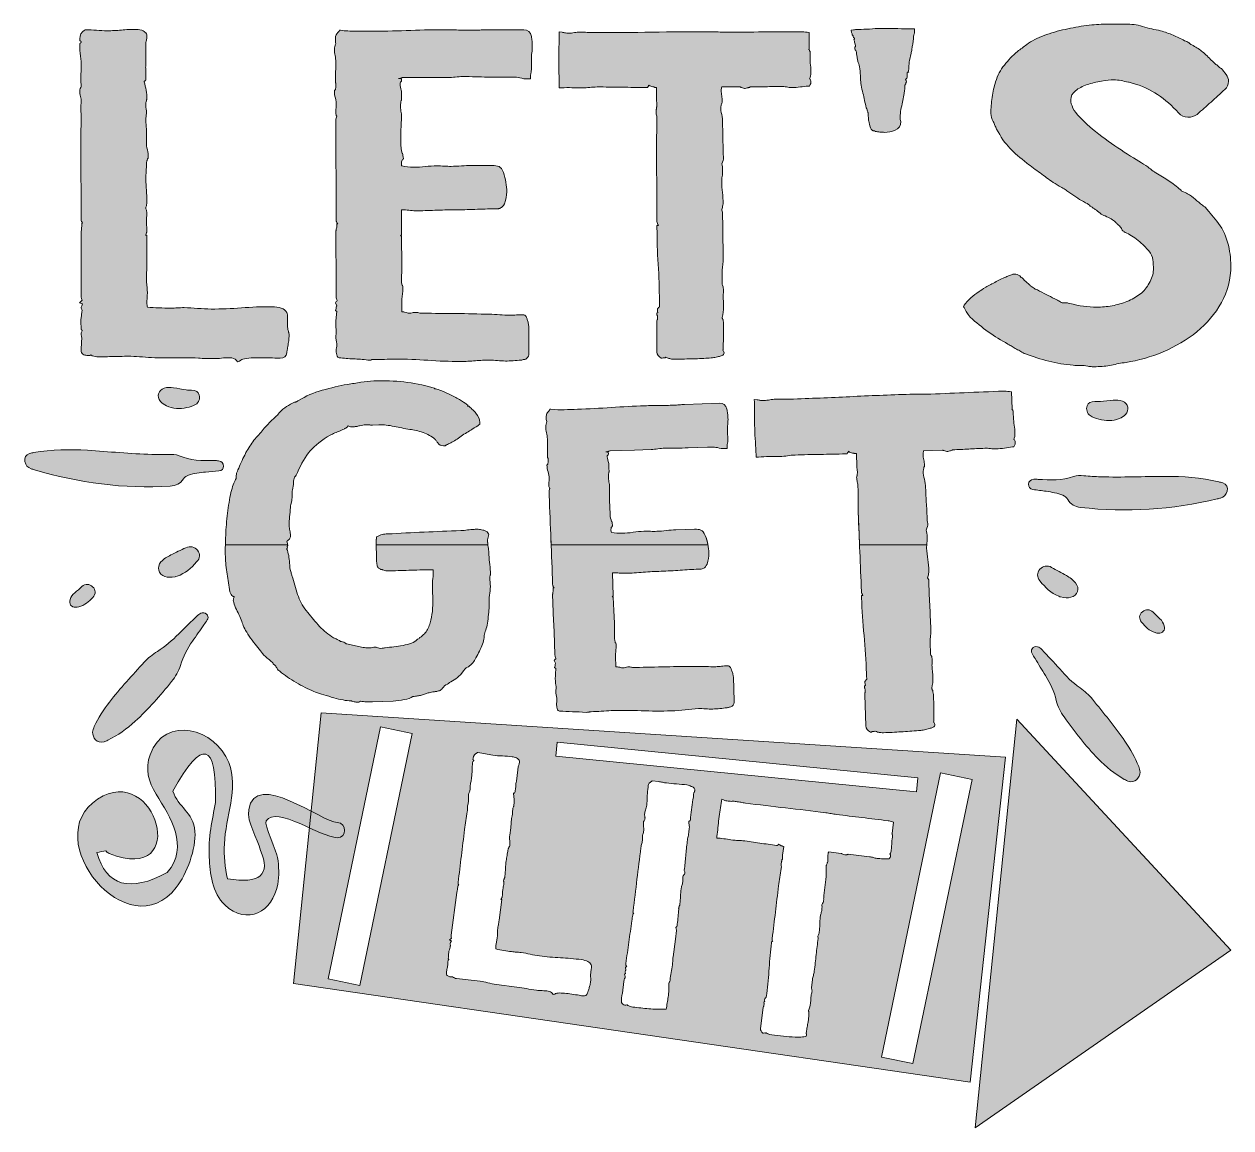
# Model space of a CAD drawing. Header units: inches. Extents: x 57 to 1023, y -981 to -99.
import ezdxf

# ---------------------------------------------------------------- set-up
doc = ezdxf.new("R2010")
doc.units = ezdxf.units.IN
doc.header["$MEASUREMENT"] = 0
doc.layers.add('Layer 1', color=7, linetype='Continuous')

# ---------------------------------------------------------------- blocks, each defined once
blk = doc.blocks.new('block 3')
at = {"layer": 'Layer 1', "true_color": 0x2b568d}
h = blk.add_hatch(color=167, dxfattribs=at)
h.dxf.hatch_style = 2
edge = h.paths.add_edge_path()
edge.add_spline(control_points=[(101.14, -321.54), (101.14, -321.54), (103.02, -319.65), (103.02, -319.65), (103.27, -319.65), (103.4, -319.53), (103.4, -319.27), (102.9, -318.77), (102.65, -317.64), (102.65, -315.87), (102.65, -315.87), (102.65, -265.98), (102.65, -265.98), (102.65, -264.72), (102.71, -263.66), (102.84, -262.77), (102.96, -261.89), (103.02, -260.82), (103.02, -259.56), (103.02, -259.56), (103.02, -257.67), (103.02, -257.67), (103.02, -257.67), (103.78, -257.67), (103.78, -257.67), (103.02, -256.91), (102.65, -255.91), (102.65, -254.64), (102.65, -244.06), (102.58, -233.73), (102.46, -223.65), (102.33, -213.58), (102.27, -203.37), (102.27, -193.04), (102.27, -189.51), (102.33, -186.05), (102.46, -182.65), (102.58, -179.24), (102.65, -175.78), (102.65, -172.25), (102.65, -171.25), (102.58, -170.17), (102.46, -169.04), (102.33, -167.91), (102.27, -166.71), (102.27, -165.45), (102.27, -164.69), (102.33, -163.94), (102.46, -163.18), (102.58, -162.43), (102.65, -161.67), (102.65, -160.91), (102.65, -159.4), (102.46, -157.89), (102.08, -156.38), (101.7, -154.87), (101.51, -153.35), (101.51, -151.84), (101.51, -151.34), (101.64, -150.77), (101.89, -150.14), (102.14, -149.52), (102.39, -148.95), (102.65, -148.44), (102.65, -148.44), (102.65, -147.68), (102.65, -147.68), (102.65, -146.93), (102.58, -146.11), (102.46, -145.23), (102.33, -144.35), (102.27, -143.53), (102.27, -142.77), (102.27, -141.26), (102.33, -139.69), (102.46, -138.05), (102.58, -136.41), (102.65, -134.59), (102.65, -132.57), (102.65, -129.8), (102.46, -126.96), (102.08, -124.06), (101.7, -121.17), (101.51, -118.34), (101.51, -115.56), (101.51, -115.56), (101.51, -114.05), (101.51, -114.05), (102.02, -114.05), (102.27, -113.8), (102.27, -113.29), (102.27, -113.29), (102.65, -112.91), (102.65, -112.91), (102.65, -112.91), (102.65, -112.54), (102.65, -112.54), (102.65, -112.54), (102.27, -112.54), (102.27, -112.54), (102.27, -112.03), (102.02, -111.78), (101.51, -111.78), (101.51, -111.78), (101.51, -110.27), (101.51, -110.27), (101.51, -107.25), (102.77, -104.98), (105.29, -103.47), (105.29, -103.47), (105.67, -103.09), (105.67, -103.09), (105.67, -103.09), (106.05, -103.09), (106.05, -103.09), (109.07, -103.09), (112.03, -103.22), (114.93, -103.47), (117.83, -103.72), (120.66, -103.84), (123.44, -103.84), (127.21, -103.84), (130.99, -103.65), (134.77, -103.28), (138.55, -102.9), (142.33, -102.71), (146.11, -102.71), (147.37, -102.71), (149, -102.96), (151.02, -103.47), (151.78, -103.72), (152.66, -104.22), (153.67, -104.98), (154.67, -105.73), (155.18, -106.74), (155.18, -108), (155.18, -109.51), (155.05, -110.65), (154.81, -111.4), (154.55, -111.91), (154.43, -112.54), (154.43, -113.29), (154.43, -113.29), (154.43, -116.69), (154.43, -116.69), (154.43, -116.69), (154.43, -129.92), (154.43, -129.92), (154.43, -131.19), (154.3, -132.19), (154.05, -132.95), (154.3, -133.45), (154.43, -134.21), (154.43, -135.21), (154.43, -136.22), (154.43, -137.36), (154.43, -138.61), (154.43, -139.88), (154.43, -141.39), (154.43, -143.15), (154.43, -143.15), (154.05, -143.91), (154.05, -143.91), (154.05, -143.91), (153.29, -143.91), (153.29, -143.91), (153.29, -143.91), (153.29, -144.28), (153.29, -144.28), (153.04, -144.28), (152.91, -144.41), (152.91, -144.66), (154.43, -149.2), (155.18, -153.73), (155.18, -158.27), (155.18, -158.78), (155.12, -159.09), (154.99, -159.21), (154.86, -159.34), (154.81, -159.53), (154.81, -159.78), (154.81, -160.54), (154.67, -161.04), (154.43, -161.29), (154.43, -161.29), (154.43, -162.8), (154.43, -162.8), (154.43, -162.8), (154.43, -165.45), (154.43, -165.45), (154.67, -166.2), (154.81, -167.21), (154.81, -168.47), (154.81, -169.74), (154.74, -170.87), (154.61, -171.87), (154.48, -172.88), (154.43, -174.02), (154.43, -175.27), (154.43, -176.79), (154.48, -178.3), (154.61, -179.81), (154.74, -181.32), (154.81, -182.83), (154.81, -184.35), (154.81, -184.35), (154.81, -192.66), (154.81, -192.66), (154.81, -194.93), (155.05, -197.07), (155.56, -199.09), (156.06, -201.11), (156.32, -203.12), (156.32, -205.13), (156.32, -205.64), (156.19, -205.95), (155.94, -206.08), (155.68, -206.21), (155.56, -206.4), (155.56, -206.65), (155.56, -207.15), (155.5, -207.47), (155.37, -207.59), (155.24, -207.72), (155.18, -207.91), (155.18, -208.16), (155.18, -208.41), (155.12, -208.66), (154.99, -208.91), (154.86, -209.17), (154.81, -209.54), (154.81, -210.05), (154.81, -212.07), (154.74, -214.14), (154.61, -216.28), (154.48, -218.43), (154.43, -220.5), (154.43, -222.52), (154.43, -225.54), (154.55, -228.51), (154.81, -231.4), (155.05, -234.3), (155.18, -237.26), (155.18, -240.28), (155.18, -240.28), (155.18, -241.79), (155.18, -241.79), (155.18, -242.3), (155.12, -242.61), (154.99, -242.74), (154.86, -242.87), (154.81, -243.06), (154.81, -243.31), (154.81, -243.81), (154.74, -244.19), (154.61, -244.44), (154.48, -244.69), (154.43, -245.07), (154.43, -245.57), (154.43, -245.57), (154.43, -246.33), (154.43, -246.33), (154.67, -246.58), (154.81, -246.96), (154.81, -247.46), (154.81, -247.97), (154.93, -248.35), (155.18, -248.6), (155.18, -248.6), (155.18, -250.11), (155.18, -250.11), (155.18, -251.12), (155.12, -252.06), (154.99, -252.94), (154.86, -253.83), (154.81, -254.77), (154.81, -255.78), (154.81, -257.04), (154.86, -258.36), (154.99, -259.75), (155.12, -261.13), (155.18, -262.46), (155.18, -263.71), (155.18, -263.71), (155.18, -264.47), (155.18, -264.47), (155.18, -264.72), (155.05, -264.98), (154.81, -265.23), (154.81, -265.23), (154.81, -265.6), (154.81, -265.6), (154.81, -265.86), (154.55, -266.49), (154.05, -267.49), (154.05, -267.49), (155.18, -267.49), (155.18, -267.49), (155.18, -267.49), (155.18, -291.68), (155.18, -291.68), (155.18, -293.45), (155.12, -295.21), (154.99, -296.97), (154.86, -298.74), (154.81, -300.63), (154.81, -302.64), (154.81, -304.41), (154.93, -306.11), (155.18, -307.75), (155.43, -309.39), (155.56, -311.09), (155.56, -312.85), (155.56, -314.36), (155.5, -315.87), (155.37, -317.38), (155.24, -318.89), (155.18, -320.28), (155.18, -321.54), (155.18, -322.05), (155.24, -322.61), (155.37, -323.24), (155.5, -323.87), (155.56, -324.44), (155.56, -324.94), (158.58, -325.2), (161.67, -325.38), (164.82, -325.51), (167.97, -325.64), (171.05, -325.7), (174.08, -325.7), (176.09, -325.7), (177.92, -325.64), (179.56, -325.51), (181.19, -325.38), (183.02, -325.32), (185.04, -325.32), (188.56, -325.32), (192.16, -325.51), (195.81, -325.89), (199.46, -326.26), (203.05, -326.45), (206.58, -326.45), (214.64, -326.45), (222.71, -326.14), (230.77, -325.51), (238.83, -324.88), (246.89, -324.56), (254.96, -324.56), (261.25, -324.56), (265.29, -326.07), (267.05, -329.1), (267.56, -330.11), (267.81, -331.74), (267.81, -334.01), (267.81, -334.01), (267.81, -340.82), (267.81, -340.82), (267.81, -342.33), (268.06, -343.46), (268.57, -344.22), (268.57, -344.72), (268.62, -345.1), (268.75, -345.35), (268.88, -345.6), (268.94, -345.98), (268.94, -346.48), (268.94, -346.48), (268.94, -348.75), (268.94, -348.75), (268.94, -349.01), (268.88, -349.76), (268.75, -351.02), (268.62, -352.28), (268.44, -353.67), (268.19, -355.18), (267.93, -356.69), (267.68, -358.08), (267.43, -359.33), (267.18, -360.6), (267.05, -361.35), (267.05, -361.6), (266.8, -364.38), (265.03, -365.76), (261.76, -365.76), (260.5, -365.76), (258.49, -365.7), (255.72, -365.57), (252.94, -365.45), (250.05, -365.38), (247.02, -365.38), (244.25, -365.38), (241.48, -365.45), (238.71, -365.57), (235.93, -365.7), (233.67, -366.01), (231.91, -366.52), (231.91, -366.52), (231.15, -366.89), (231.15, -366.89), (230.64, -367.15), (230.26, -367.4), (230.02, -367.65), (229.76, -367.9), (229.51, -368.03), (229.26, -368.03), (229.26, -368.03), (227.75, -368.78), (227.75, -368.78), (227.75, -368.78), (226.99, -367.65), (226.99, -367.65), (225.48, -366.14), (223.71, -365.38), (221.7, -365.38), (219.43, -365.38), (217.16, -365.51), (214.9, -365.76), (212.63, -366.01), (210.36, -366.14), (208.09, -366.14), (204.06, -366.14), (200.22, -366.01), (196.57, -365.76), (192.91, -365.51), (189.2, -365.38), (185.42, -365.38), (185.42, -365.38), (161.61, -365.38), (161.61, -365.38), (158.08, -365.38), (154.74, -365.19), (151.59, -364.81), (148.44, -364.44), (145.36, -364.25), (142.33, -364.25), (137.8, -364.25), (133.26, -364.31), (128.73, -364.44), (124.19, -364.57), (119.66, -364.63), (115.12, -364.63), (113.61, -364.63), (111.97, -364.12), (110.21, -363.11), (110.21, -363.11), (109.45, -363.49), (109.45, -363.49), (109.45, -363.49), (107.18, -363.49), (107.18, -363.49), (105.92, -363.49), (104.85, -363.18), (103.97, -362.55), (103.09, -361.92), (102.65, -360.85), (102.65, -359.33), (102.65, -357.58), (102.71, -355.87), (102.84, -354.23), (102.96, -352.6), (103.02, -351.02), (103.02, -349.51), (103.02, -349.01), (102.96, -348.5), (102.84, -348), (102.71, -347.49), (102.65, -346.99), (102.65, -346.48), (102.65, -345.73), (102.71, -345.23), (102.84, -344.97), (102.96, -344.72), (103.15, -344.35), (103.4, -343.84), (103.4, -343.59), (103.27, -343.46), (103.02, -343.46), (103.02, -342.96), (102.9, -342.7), (102.65, -342.7), (102.65, -342.7), (102.65, -341.19), (102.65, -341.19), (102.65, -340.44), (102.58, -339.62), (102.46, -338.74), (102.33, -337.86), (102.27, -337.04), (102.27, -336.28), (102.27, -335.02), (102.39, -333.89), (102.65, -332.88), (102.9, -331.87), (103.02, -330.74), (103.02, -329.48), (103.02, -328.72), (103.15, -328.22), (103.4, -327.97), (103.4, -327.97), (103.4, -327.59), (103.4, -327.59), (102.9, -326.58), (102.65, -325.83), (102.65, -325.32), (102.65, -324.82), (102.9, -324.06), (103.4, -323.05), (103.4, -323.05), (103.78, -322.67), (103.78, -322.67), (103.78, -322.67), (103.4, -322.3), (103.4, -322.3), (103.4, -322.3), (101.14, -321.54), (101.14, -321.54)], knot_values=[0, 0, 0, 0, 1, 1, 1, 2, 2, 2, 3, 3, 3, 4, 4, 4, 5, 5, 5, 6, 6, 6, 7, 7, 7, 8, 8, 8, 9, 9, 9, 10, 10, 10, 11, 11, 11, 12, 12, 12, 13, 13, 13, 14, 14, 14, 15, 15, 15, 16, 16, 16, 17, 17, 17, 18, 18, 18, 19, 19, 19, 20, 20, 20, 21, 21, 21, 22, 22, 22, 23, 23, 23, 24, 24, 24, 25, 25, 25, 26, 26, 26, 27, 27, 27, 28, 28, 28, 29, 29, 29, 30, 30, 30, 31, 31, 31, 32, 32, 32, 33, 33, 33, 34, 34, 34, 35, 35, 35, 36, 36, 36, 37, 37, 37, 38, 38, 38, 39, 39, 39, 40, 40, 40, 41, 41, 41, 42, 42, 42, 43, 43, 43, 44, 44, 44, 45, 45, 45, 46, 46, 46, 47, 47, 47, 48, 48, 48, 49, 49, 49, 50, 50, 50, 51, 51, 51, 52, 52, 52, 53, 53, 53, 54, 54, 54, 55, 55, 55, 56, 56, 56, 57, 57, 57, 58, 58, 58, 59, 59, 59, 60, 60, 60, 61, 61, 61, 62, 62, 62, 63, 63, 63, 64, 64, 64, 65, 65, 65, 66, 66, 66, 67, 67, 67, 68, 68, 68, 69, 69, 69, 70, 70, 70, 71, 71, 71, 72, 72, 72, 73, 73, 73, 74, 74, 74, 75, 75, 75, 76, 76, 76, 77, 77, 77, 78, 78, 78, 79, 79, 79, 80, 80, 80, 81, 81, 81, 82, 82, 82, 83, 83, 83, 84, 84, 84, 85, 85, 85, 86, 86, 86, 87, 87, 87, 88, 88, 88, 89, 89, 89, 90, 90, 90, 91, 91, 91, 92, 92, 92, 93, 93, 93, 94, 94, 94, 95, 95, 95, 96, 96, 96, 97, 97, 97, 98, 98, 98, 99, 99, 99, 100, 100, 100, 101, 101, 101, 102, 102, 102, 103, 103, 103, 104, 104, 104, 105, 105, 105, 106, 106, 106, 107, 107, 107, 108, 108, 108, 109, 109, 109, 110, 110, 110, 111, 111, 111, 112, 112, 112, 113, 113, 113, 114, 114, 114, 115, 115, 115, 116, 116, 116, 117, 117, 117, 118, 118, 118, 119, 119, 119, 120, 120, 120, 121, 121, 121, 122, 122, 122, 123, 123, 123, 124, 124, 124, 125, 125, 125, 126, 126, 126, 127, 127, 127, 128, 128, 128, 129, 129, 129, 130, 130, 130, 131, 131, 131, 132, 132, 132, 133, 133, 133, 134, 134, 134, 135, 135, 135, 136, 136, 136, 137, 137, 137, 138, 138, 138, 139, 139, 139, 140, 140, 140, 141, 141, 141, 142, 142, 142, 143, 143, 143, 144, 144, 144, 145, 145, 145, 146, 146, 146, 147, 147, 147, 148, 148, 148, 149, 149, 149, 150, 150, 150, 151, 151, 151, 152, 152, 152, 153, 153, 153, 154, 154, 154, 155, 155, 155, 156, 156, 156, 157, 157, 157, 158, 158, 158, 159, 159, 159, 160, 160, 160, 161, 161, 161, 162, 162, 162, 163, 163, 163, 164, 164, 164, 165, 165, 165, 166, 166, 166, 167, 167, 167, 168, 168, 168, 169, 169, 169, 170, 170, 170, 171, 171, 171, 172, 172, 172, 172], degree=3, periodic=1)
h = blk.add_hatch(color=167, dxfattribs=at)
h.dxf.hatch_style = 2
edge = h.paths.add_edge_path()
edge.add_spline(control_points=[(307.49, -364.25), (306.98, -362.74), (306.73, -361.35), (306.73, -360.09), (306.73, -359.09), (306.79, -358.2), (306.92, -357.45), (307.05, -356.69), (307.11, -355.81), (307.11, -354.8), (307.11, -353.54), (306.98, -352.47), (306.73, -351.59), (306.48, -350.71), (306.36, -349.64), (306.36, -348.37), (306.36, -348.37), (306.36, -347.24), (306.36, -347.24), (306.61, -346.99), (306.73, -346.61), (306.73, -346.11), (306.73, -346.11), (306.73, -344.59), (306.73, -344.59), (306.73, -344.59), (306.73, -342.33), (306.73, -342.33), (306.48, -341.83), (306.36, -341.32), (306.36, -340.82), (306.36, -340.82), (306.36, -338.93), (306.36, -338.93), (306.36, -337.41), (306.42, -335.78), (306.55, -334.01), (306.67, -332.25), (306.86, -330.49), (307.11, -328.72), (307.11, -328.72), (307.11, -328.34), (307.11, -328.34), (307.11, -328.34), (305.98, -327.59), (305.98, -327.59), (305.98, -327.59), (306.73, -326.07), (306.73, -326.07), (306.73, -326.07), (306.73, -325.32), (306.73, -325.32), (306.73, -325.32), (306.73, -324.56), (306.73, -324.56), (306.98, -324.32), (307.11, -324.06), (307.11, -323.81), (307.11, -323.81), (305.98, -321.54), (305.98, -321.54), (305.98, -321.54), (306.73, -320.41), (306.73, -320.41), (307.24, -320.41), (307.49, -320.16), (307.49, -319.65), (306.98, -318.65), (306.73, -317.7), (306.73, -316.82), (306.73, -315.94), (306.73, -315.11), (306.73, -314.36), (306.73, -314.36), (306.73, -308.31), (306.73, -308.31), (306.73, -301.26), (306.67, -294.27), (306.55, -287.34), (306.42, -280.41), (306.36, -273.42), (306.36, -266.36), (306.36, -266.36), (306.36, -264.47), (306.36, -264.47), (306.36, -263.97), (306.42, -263.66), (306.55, -263.53), (306.67, -263.4), (306.73, -263.21), (306.73, -262.96), (306.73, -262.46), (306.79, -262.01), (306.92, -261.64), (307.05, -261.26), (307.11, -260.82), (307.11, -260.31), (307.11, -260.31), (307.11, -258.42), (307.11, -258.42), (307.11, -258.42), (307.87, -258.42), (307.87, -258.42), (307.87, -257.92), (307.61, -257.67), (307.11, -257.67), (307.11, -257.17), (307.05, -256.79), (306.92, -256.53), (306.79, -256.29), (306.73, -255.91), (306.73, -255.4), (306.73, -242.55), (306.67, -229.7), (306.55, -216.85), (306.42, -204), (306.36, -191.15), (306.36, -178.3), (306.36, -177.29), (306.36, -176.28), (306.36, -175.27), (306.36, -174.27), (306.61, -173.26), (307.11, -172.25), (306.86, -172), (306.73, -171.75), (306.73, -171.5), (306.73, -171.25), (306.61, -170.87), (306.36, -170.36), (306.36, -170.36), (306.36, -167.34), (306.36, -167.34), (306.36, -166.84), (306.42, -166.2), (306.55, -165.45), (306.67, -164.69), (306.73, -164.07), (306.73, -163.56), (306.73, -161.55), (306.48, -159.59), (305.98, -157.7), (305.47, -155.81), (305.22, -153.86), (305.22, -151.84), (305.22, -151.59), (305.35, -151.41), (305.6, -151.28), (305.85, -151.15), (305.98, -150.96), (305.98, -150.71), (305.98, -150.21), (306.1, -149.83), (306.36, -149.57), (306.36, -149.57), (306.36, -148.44), (306.36, -148.44), (306.36, -148.44), (306.36, -146.17), (306.36, -146.17), (306.36, -145.93), (306.29, -145.74), (306.17, -145.61), (306.04, -145.48), (305.98, -145.17), (305.98, -144.66), (305.98, -144.66), (305.98, -143.15), (305.98, -143.15), (305.98, -140.88), (306.04, -138.61), (306.17, -136.35), (306.29, -134.08), (306.36, -131.69), (306.36, -129.17), (306.36, -127.15), (306.17, -125.33), (305.79, -123.69), (305.41, -122.05), (305.22, -120.35), (305.22, -118.58), (305.22, -117.83), (305.35, -117.07), (305.6, -116.32), (305.85, -115.56), (306.1, -114.8), (306.36, -114.05), (306.1, -113.55), (305.98, -112.91), (305.98, -112.16), (305.98, -109.89), (306.1, -108.38), (306.36, -107.62), (306.61, -106.87), (307.49, -105.73), (309, -104.22), (309, -104.22), (309.38, -103.47), (309.38, -103.47), (309.38, -103.47), (310.14, -103.47), (310.14, -103.47), (314.16, -103.97), (318.07, -104.22), (321.85, -104.22), (325.63, -104.22), (329.41, -104.22), (333.19, -104.22), (343.02, -104.22), (352.84, -104.03), (362.67, -103.65), (372.5, -103.28), (382.19, -103.09), (391.77, -103.09), (396.05, -103.09), (400.28, -103.15), (404.43, -103.28), (408.59, -103.41), (412.81, -103.47), (417.1, -103.47), (418.61, -103.47), (420.12, -103.41), (421.63, -103.28), (423.14, -103.15), (424.65, -103.09), (426.17, -103.09), (426.17, -103.09), (456.78, -103.09), (456.78, -103.09), (460.05, -103.09), (462.07, -104.85), (462.83, -108.38), (463.07, -109.64), (463.26, -110.9), (463.39, -112.16), (463.52, -113.42), (463.58, -114.68), (463.58, -115.94), (463.58, -117.96), (463.45, -119.85), (463.2, -121.61), (462.95, -123.37), (462.83, -125.26), (462.83, -127.28), (462.83, -127.28), (462.83, -135.21), (462.83, -135.21), (462.83, -136.22), (462.7, -137.1), (462.45, -137.86), (462.19, -138.61), (462.07, -139.5), (462.07, -140.5), (462.07, -140.5), (462.07, -142.39), (462.07, -142.39), (462.07, -142.39), (460.56, -142.39), (460.56, -142.39), (460.56, -142.39), (458.29, -142.39), (458.29, -142.39), (458.29, -142.39), (456.78, -142.39), (456.78, -142.39), (454.51, -141.64), (452.56, -141.2), (450.92, -141.07), (449.28, -140.95), (447.33, -140.88), (445.06, -140.88), (445.06, -140.88), (428.06, -140.88), (428.06, -140.88), (424.52, -140.88), (421.19, -140.82), (418.04, -140.69), (414.88, -140.57), (411.55, -140.5), (408.02, -140.5), (406.01, -140.5), (403.99, -140.63), (401.98, -140.88), (399.96, -141.14), (397.94, -141.26), (395.93, -141.26), (395.93, -141.26), (381.57, -141.26), (381.57, -141.26), (381.57, -141.26), (360.4, -141.26), (360.4, -141.26), (360.4, -141.26), (360.03, -141.26), (360.03, -141.26), (359.52, -141.26), (359.14, -141.39), (358.89, -141.64), (358.89, -141.64), (358.51, -141.64), (358.51, -141.64), (358.51, -141.64), (358.51, -142.39), (358.51, -142.39), (358.76, -142.39), (358.89, -142.65), (358.89, -143.15), (358.89, -143.91), (358.76, -144.41), (358.51, -144.66), (358.26, -144.92), (358.01, -145.17), (357.76, -145.42), (357.76, -146.68), (358.01, -148.32), (358.51, -150.33), (358.76, -151.59), (358.89, -152.66), (358.89, -153.54), (358.89, -154.43), (358.89, -155.5), (358.89, -156.76), (358.89, -156.76), (358.89, -158.65), (358.89, -158.65), (358.89, -159.15), (358.83, -159.47), (358.7, -159.59), (358.57, -159.72), (358.51, -160.03), (358.51, -160.54), (358.51, -161.04), (358.45, -161.48), (358.32, -161.86), (358.19, -162.24), (358.14, -162.68), (358.14, -163.18), (358.14, -164.95), (358.26, -166.58), (358.51, -168.09), (358.76, -169.61), (358.89, -171.12), (358.89, -172.63), (358.89, -174.65), (358.83, -176.54), (358.7, -178.3), (358.57, -180.06), (358.51, -181.95), (358.51, -183.97), (358.51, -183.97), (358.51, -196.06), (358.51, -196.06), (358.51, -197.33), (358.76, -198.96), (359.27, -200.98), (359.27, -201.48), (359.39, -201.86), (359.65, -202.11), (359.9, -202.36), (360.03, -202.74), (360.03, -203.24), (360.03, -203.75), (360.08, -204.19), (360.21, -204.57), (360.34, -204.94), (360.4, -205.39), (360.4, -205.89), (360.4, -205.89), (360.4, -206.27), (360.4, -206.27), (360.15, -206.52), (360.03, -206.78), (360.03, -207.02), (359.52, -207.28), (359.27, -207.53), (359.27, -207.78), (359.01, -208.29), (358.89, -208.91), (358.89, -209.67), (358.89, -209.67), (358.89, -211.18), (358.89, -211.18), (358.89, -211.43), (359.01, -211.69), (359.27, -211.94), (362.29, -212.69), (365.32, -213.07), (368.34, -213.07), (371.61, -213.07), (374.82, -212.88), (377.98, -212.5), (381.13, -212.13), (384.21, -211.94), (387.24, -211.94), (389.25, -211.94), (391.21, -212), (393.09, -212.13), (394.98, -212.26), (396.81, -212.31), (398.57, -212.31), (401.35, -212.31), (404.12, -212.19), (406.89, -211.94), (409.66, -211.69), (412.43, -211.56), (415.21, -211.56), (415.21, -211.56), (431.46, -211.56), (431.46, -211.56), (433.72, -211.56), (435.55, -211.88), (436.94, -212.5), (438.32, -213.14), (439.52, -214.71), (440.53, -217.23), (442.29, -222.52), (443.17, -227.69), (443.17, -232.72), (443.17, -235.75), (442.54, -238.9), (441.28, -242.17), (440.27, -244.19), (439.26, -245.33), (438.26, -245.57), (437.25, -246.08), (436.49, -246.33), (435.99, -246.33), (435.99, -246.33), (433.72, -246.33), (433.72, -246.33), (428.43, -246.33), (423.08, -246.46), (417.66, -246.71), (412.24, -246.96), (406.76, -247.08), (401.22, -247.08), (396.18, -247.08), (391.02, -247.21), (385.72, -247.46), (380.43, -247.72), (375.27, -247.84), (370.23, -247.84), (368.21, -247.84), (366.38, -247.72), (364.75, -247.46), (363.11, -247.21), (361.28, -247.08), (359.27, -247.08), (359.27, -247.08), (358.89, -247.08), (358.89, -247.08), (358.89, -247.08), (358.89, -267.12), (358.89, -267.12), (358.89, -267.12), (358.14, -267.87), (358.14, -267.87), (358.14, -267.87), (358.89, -267.87), (358.89, -267.87), (358.89, -267.87), (358.89, -269.76), (358.89, -269.76), (358.89, -273.54), (358.95, -277.32), (359.08, -281.1), (359.2, -284.88), (359.27, -288.53), (359.27, -292.06), (359.27, -294.08), (359.2, -295.97), (359.08, -297.73), (358.95, -299.5), (358.89, -301.39), (358.89, -303.4), (358.89, -304.91), (359.01, -306.04), (359.27, -306.8), (359.27, -307.31), (359.39, -307.62), (359.65, -307.75), (359.9, -307.88), (360.03, -308.19), (360.03, -308.69), (360.03, -308.69), (360.03, -310.58), (360.03, -310.58), (360.03, -311.84), (359.9, -313.23), (359.65, -314.74), (359.39, -316.25), (359.27, -317.76), (359.27, -319.27), (359.27, -319.27), (359.27, -328.72), (359.27, -328.72), (359.27, -328.72), (360.78, -328.72), (360.78, -328.72), (361.03, -328.98), (361.66, -329.1), (362.67, -329.1), (363.67, -329.61), (364.68, -329.86), (365.69, -329.86), (366.2, -329.86), (366.76, -329.73), (367.4, -329.48), (368.02, -329.23), (368.72, -329.1), (369.47, -329.1), (370.73, -329.1), (371.86, -329.23), (372.88, -329.48), (373.88, -329.73), (375.01, -329.86), (376.28, -329.86), (385.09, -329.86), (393.91, -329.92), (402.73, -330.04), (411.55, -330.17), (420.37, -330.36), (429.19, -330.61), (431.96, -330.61), (434.73, -330.74), (437.5, -330.99), (440.27, -331.24), (443.04, -331.37), (445.82, -331.37), (447.58, -331.37), (449.28, -331.31), (450.92, -331.18), (452.56, -331.05), (454.26, -330.99), (456.02, -330.99), (457.28, -330.99), (458.16, -331.5), (458.67, -332.5), (459.17, -333.51), (459.43, -334.27), (459.43, -334.77), (459.93, -335.78), (460.24, -336.79), (460.37, -337.79), (460.49, -338.8), (460.68, -339.81), (460.94, -340.82), (460.94, -340.82), (460.94, -351.4), (460.94, -351.4), (460.94, -351.4), (460.94, -361.6), (460.94, -361.6), (460.94, -363.62), (460.3, -365.13), (459.05, -366.14), (458.04, -366.65), (457.28, -366.89), (456.78, -366.89), (456.53, -366.89), (456.21, -366.96), (455.84, -367.08), (455.46, -367.21), (455.01, -367.27), (454.51, -367.27), (452.49, -367.53), (450.41, -367.71), (448.27, -367.84), (446.13, -367.97), (444.05, -368.03), (442.04, -368.03), (440.02, -368.03), (437.94, -367.9), (435.8, -367.65), (433.66, -367.4), (431.58, -367.27), (429.57, -367.27), (425.79, -367.27), (421.94, -367.46), (418.04, -367.84), (414.13, -368.22), (410.16, -368.41), (406.14, -368.41), (397.31, -368.41), (388.62, -368.09), (380.06, -367.46), (371.49, -366.83), (362.79, -366.52), (353.98, -366.52), (351.2, -366.52), (348.31, -366.58), (345.28, -366.7), (342.26, -366.83), (339.36, -366.89), (336.59, -366.89), (336.59, -366.89), (335.84, -366.89), (335.84, -366.89), (335.84, -366.89), (335.08, -366.89), (335.08, -366.89), (335.08, -367.15), (334.83, -367.27), (334.32, -367.27), (334.32, -367.27), (333.19, -367.27), (333.19, -367.27), (333.19, -367.27), (332.06, -367.27), (332.06, -367.27), (328.02, -366.77), (324.12, -366.46), (320.34, -366.33), (316.56, -366.2), (312.78, -365.89), (309, -365.38), (309, -365.38), (307.87, -365), (307.87, -365), (307.87, -365), (307.49, -364.25), (307.49, -364.25)], knot_values=[0, 0, 0, 0, 1, 1, 1, 2, 2, 2, 3, 3, 3, 4, 4, 4, 5, 5, 5, 6, 6, 6, 7, 7, 7, 8, 8, 8, 9, 9, 9, 10, 10, 10, 11, 11, 11, 12, 12, 12, 13, 13, 13, 14, 14, 14, 15, 15, 15, 16, 16, 16, 17, 17, 17, 18, 18, 18, 19, 19, 19, 20, 20, 20, 21, 21, 21, 22, 22, 22, 23, 23, 23, 24, 24, 24, 25, 25, 25, 26, 26, 26, 27, 27, 27, 28, 28, 28, 29, 29, 29, 30, 30, 30, 31, 31, 31, 32, 32, 32, 33, 33, 33, 34, 34, 34, 35, 35, 35, 36, 36, 36, 37, 37, 37, 38, 38, 38, 39, 39, 39, 40, 40, 40, 41, 41, 41, 42, 42, 42, 43, 43, 43, 44, 44, 44, 45, 45, 45, 46, 46, 46, 47, 47, 47, 48, 48, 48, 49, 49, 49, 50, 50, 50, 51, 51, 51, 52, 52, 52, 53, 53, 53, 54, 54, 54, 55, 55, 55, 56, 56, 56, 57, 57, 57, 58, 58, 58, 59, 59, 59, 60, 60, 60, 61, 61, 61, 62, 62, 62, 63, 63, 63, 64, 64, 64, 65, 65, 65, 66, 66, 66, 67, 67, 67, 68, 68, 68, 69, 69, 69, 70, 70, 70, 71, 71, 71, 72, 72, 72, 73, 73, 73, 74, 74, 74, 75, 75, 75, 76, 76, 76, 77, 77, 77, 78, 78, 78, 79, 79, 79, 80, 80, 80, 81, 81, 81, 82, 82, 82, 83, 83, 83, 84, 84, 84, 85, 85, 85, 86, 86, 86, 87, 87, 87, 88, 88, 88, 89, 89, 89, 90, 90, 90, 91, 91, 91, 92, 92, 92, 93, 93, 93, 94, 94, 94, 95, 95, 95, 96, 96, 96, 97, 97, 97, 98, 98, 98, 99, 99, 99, 100, 100, 100, 101, 101, 101, 102, 102, 102, 103, 103, 103, 104, 104, 104, 105, 105, 105, 106, 106, 106, 107, 107, 107, 108, 108, 108, 109, 109, 109, 110, 110, 110, 111, 111, 111, 112, 112, 112, 113, 113, 113, 114, 114, 114, 115, 115, 115, 116, 116, 116, 117, 117, 117, 118, 118, 118, 119, 119, 119, 120, 120, 120, 121, 121, 121, 122, 122, 122, 123, 123, 123, 124, 124, 124, 125, 125, 125, 126, 126, 126, 127, 127, 127, 128, 128, 128, 129, 129, 129, 130, 130, 130, 131, 131, 131, 132, 132, 132, 133, 133, 133, 134, 134, 134, 135, 135, 135, 136, 136, 136, 137, 137, 137, 138, 138, 138, 139, 139, 139, 140, 140, 140, 141, 141, 141, 142, 142, 142, 143, 143, 143, 144, 144, 144, 145, 145, 145, 146, 146, 146, 147, 147, 147, 148, 148, 148, 149, 149, 149, 150, 150, 150, 151, 151, 151, 152, 152, 152, 153, 153, 153, 154, 154, 154, 155, 155, 155, 156, 156, 156, 157, 157, 157, 158, 158, 158, 159, 159, 159, 160, 160, 160, 161, 161, 161, 162, 162, 162, 163, 163, 163, 164, 164, 164, 165, 165, 165, 166, 166, 166, 167, 167, 167, 168, 168, 168, 169, 169, 169, 170, 170, 170, 171, 171, 171, 172, 172, 172, 173, 173, 173, 174, 174, 174, 175, 175, 175, 176, 176, 176, 177, 177, 177, 178, 178, 178, 179, 179, 179, 180, 180, 180, 181, 181, 181, 182, 182, 182, 183, 183, 183, 184, 184, 184, 185, 185, 185, 186, 186, 186, 187, 187, 187, 188, 188, 188, 189, 189, 189, 190, 190, 190, 191, 191, 191, 192, 192, 192, 193, 193, 193, 194, 194, 194, 195, 195, 195, 196, 196, 196, 197, 197, 197, 198, 198, 198, 199, 199, 199, 200, 200, 200, 201, 201, 201, 202, 202, 202, 203, 203, 203, 204, 204, 204, 205, 205, 205, 206, 206, 206, 207, 207, 207, 207], degree=3, periodic=1)
edge = h.paths.add_edge_path()
edge.add_spline(control_points=[(358.14, -142.02), (358.14, -142.02), (358.14, -141.64), (358.14, -141.64), (357.88, -141.89), (357.38, -142.02), (356.62, -142.02), (356.62, -142.02), (358.14, -142.02), (358.14, -142.02)], knot_values=[0, 0, 0, 0, 1, 1, 1, 2, 2, 2, 3, 3, 3, 3], degree=3, periodic=1)
h = blk.add_hatch(color=167, dxfattribs=at)
h.dxf.hatch_style = 2
edge = h.paths.add_edge_path()
edge.add_spline(control_points=[(566.76, -365.76), (564.49, -364.5), (563.36, -362.87), (563.36, -360.85), (563.36, -360.85), (563.36, -336.66), (563.36, -336.66), (563.36, -336.66), (563.36, -335.52), (563.36, -335.52), (563.36, -335.28), (563.48, -335.02), (563.74, -334.77), (563.74, -334.77), (563.74, -334.01), (563.74, -334.01), (563.74, -334.01), (563.74, -333.63), (563.74, -333.63), (563.74, -333.63), (563.74, -332.5), (563.74, -332.5), (563.74, -332), (563.67, -331.68), (563.54, -331.56), (563.41, -331.43), (563.36, -331.24), (563.36, -330.99), (563.36, -330.99), (563.36, -329.86), (563.36, -329.86), (563.36, -329.86), (564.11, -329.1), (564.11, -329.1), (563.86, -328.85), (563.74, -328.22), (563.74, -327.21), (563.74, -326.45), (563.86, -326.07), (564.11, -326.07), (564.11, -325.83), (564.24, -325.57), (564.49, -325.32), (564.49, -325.32), (565.25, -324.56), (565.25, -324.56), (565.25, -324.56), (565.25, -324.19), (565.25, -324.19), (565.25, -324.19), (565.25, -322.3), (565.25, -322.3), (565.25, -322.3), (565.25, -320.03), (565.25, -320.03), (565.25, -310.2), (564.93, -300.38), (564.3, -290.55), (563.67, -280.72), (563.36, -271.02), (563.36, -261.45), (563.36, -261.45), (563.36, -259.56), (563.36, -259.56), (563.36, -259.56), (564.49, -259.56), (564.49, -259.56), (564.24, -259.05), (563.98, -258.55), (563.74, -258.05), (563.48, -257.54), (563.36, -257.04), (563.36, -256.53), (563.36, -245.95), (563.29, -235.69), (563.17, -225.73), (563.04, -215.78), (562.98, -205.64), (562.98, -195.31), (562.98, -191.78), (563.04, -188.38), (563.17, -185.1), (563.29, -181.83), (563.36, -178.43), (563.36, -174.9), (563.36, -173.64), (563.23, -172.44), (562.98, -171.31), (562.72, -170.17), (562.6, -168.98), (562.6, -167.72), (562.6, -167.21), (562.66, -166.9), (562.79, -166.77), (562.91, -166.65), (562.98, -166.46), (562.98, -166.2), (562.98, -166.2), (562.98, -165.07), (562.98, -165.07), (563.23, -164.82), (563.36, -164.44), (563.36, -163.94), (563.36, -163.94), (563.36, -163.18), (563.36, -163.18), (563.36, -162.68), (563.29, -162.05), (563.17, -161.29), (563.04, -160.54), (562.98, -159.91), (562.98, -159.4), (562.98, -159.4), (562.98, -149.2), (562.98, -149.2), (562.98, -149.2), (561.85, -149.2), (561.85, -149.2), (561.34, -149.2), (561.09, -149.07), (561.09, -148.82), (561.09, -148.82), (559.95, -148.82), (559.95, -148.82), (559.45, -148.57), (558.95, -148.38), (558.44, -148.25), (557.93, -148.13), (557.43, -147.81), (556.93, -147.31), (556.68, -147.56), (556.55, -147.75), (556.55, -147.87), (556.55, -148), (556.42, -148.19), (556.18, -148.44), (556.18, -148.44), (555.8, -149.2), (555.8, -149.2), (555.8, -149.2), (554.67, -149.2), (554.67, -149.2), (548.11, -149.2), (541.56, -149.14), (535.01, -149.01), (528.46, -148.88), (521.91, -148.82), (515.36, -148.82), (513.34, -148.82), (511.39, -148.95), (509.5, -149.2), (507.61, -149.45), (505.66, -149.57), (503.64, -149.57), (500.87, -149.57), (498.1, -149.52), (495.33, -149.39), (492.55, -149.26), (489.78, -149.33), (487.01, -149.57), (487.01, -149.57), (485.12, -149.57), (485.12, -149.57), (485.12, -149.57), (485.12, -147.68), (485.12, -147.68), (485.12, -144.41), (485.06, -141.07), (484.93, -137.67), (484.8, -134.27), (484.74, -130.81), (484.74, -127.28), (484.74, -123.75), (484.8, -120.28), (484.93, -116.88), (485.06, -113.48), (485.12, -110.14), (485.12, -106.87), (485.12, -106.87), (485.12, -104.6), (485.12, -104.6), (485.12, -104.6), (487.39, -104.98), (487.39, -104.98), (488.39, -105.23), (489.28, -105.42), (490.03, -105.54), (490.79, -105.67), (491.67, -105.73), (492.68, -105.73), (494.19, -105.73), (495.71, -105.61), (497.22, -105.36), (498.73, -105.11), (500.24, -104.98), (501.75, -104.98), (503.77, -104.98), (505.66, -105.04), (507.42, -105.17), (509.18, -105.3), (510.95, -105.36), (512.71, -105.36), (528.59, -105.36), (544.14, -105.23), (559.39, -104.98), (574.63, -104.73), (590.19, -104.6), (606.06, -104.6), (608.08, -104.6), (610.16, -104.66), (612.3, -104.79), (614.44, -104.92), (616.52, -104.98), (618.54, -104.98), (628.36, -104.98), (638.25, -104.92), (648.21, -104.79), (658.16, -104.66), (668.3, -104.6), (678.63, -104.6), (679.39, -104.6), (680.14, -104.66), (680.9, -104.79), (681.65, -104.92), (682.53, -104.98), (683.54, -104.98), (683.54, -104.98), (685.06, -105.36), (685.06, -105.36), (685.06, -105.36), (685.06, -118.58), (685.06, -118.58), (685.06, -118.58), (684.68, -118.96), (684.68, -118.96), (684.68, -118.96), (685.06, -118.96), (685.06, -118.96), (685.06, -118.96), (685.43, -119.72), (685.43, -119.72), (685.43, -119.97), (685.49, -120.09), (685.62, -120.09), (685.75, -120.09), (685.81, -120.22), (685.81, -120.47), (685.81, -120.47), (685.81, -121.61), (685.81, -121.61), (685.81, -121.61), (685.81, -122.36), (685.81, -122.36), (685.81, -122.36), (685.81, -125.01), (685.81, -125.01), (685.81, -127.03), (685.93, -129.11), (686.19, -131.24), (686.44, -133.39), (686.57, -135.47), (686.57, -137.48), (686.57, -139.25), (686.19, -140.88), (685.43, -142.39), (686.19, -142.65), (686.57, -143.53), (686.57, -145.04), (686.57, -145.8), (686.31, -146.43), (685.81, -146.93), (685.81, -146.93), (685.43, -148.06), (685.43, -148.06), (685.43, -148.06), (684.3, -148.06), (684.3, -148.06), (682.28, -148.32), (680.2, -148.57), (678.06, -148.82), (675.92, -149.07), (673.72, -149.2), (671.45, -149.2), (669.94, -149.2), (668.48, -149.07), (667.1, -148.82), (665.72, -148.57), (664.27, -148.44), (662.76, -148.44), (658.47, -148.44), (654.31, -148.51), (650.28, -148.63), (646.25, -148.76), (642.09, -148.82), (637.81, -148.82), (637.81, -148.82), (637.43, -149.2), (637.43, -149.2), (637.43, -149.2), (636.68, -149.2), (636.68, -149.2), (636.43, -149.45), (636.05, -149.57), (635.54, -149.57), (635.04, -149.83), (634.53, -149.95), (634.03, -149.95), (633.02, -149.95), (632.01, -149.71), (631.01, -149.2), (630.75, -149.2), (630.57, -149.14), (630.44, -149.01), (630.31, -148.88), (630.12, -148.82), (629.88, -148.82), (629.88, -148.82), (615.13, -148.82), (615.13, -148.82), (615.13, -149.33), (615.07, -149.76), (614.95, -150.14), (614.82, -150.52), (614.76, -150.96), (614.76, -151.47), (614.76, -152.98), (614.88, -154.43), (615.13, -155.81), (615.38, -157.2), (615.51, -158.65), (615.51, -160.16), (615.51, -160.91), (615.38, -161.42), (615.13, -161.67), (615.13, -162.43), (615, -162.93), (614.76, -163.18), (614.76, -163.18), (614.76, -163.94), (614.76, -163.94), (614.5, -164.19), (614.38, -164.44), (614.38, -164.69), (614.38, -166.71), (614.63, -168.79), (615.13, -170.93), (615.64, -173.07), (615.89, -175.27), (615.89, -177.54), (615.89, -181.83), (615.95, -186.05), (616.08, -190.2), (616.2, -194.36), (616.27, -198.46), (616.27, -202.49), (616.27, -202.49), (616.27, -203.24), (616.27, -203.24), (616.52, -203.5), (616.65, -204.25), (616.65, -205.51), (616.65, -206.78), (616.14, -208.41), (615.13, -210.42), (615.64, -211.69), (615.89, -213.58), (615.89, -216.09), (615.89, -217.61), (615.76, -219.06), (615.51, -220.44), (615.26, -221.83), (615.13, -223.15), (615.13, -224.41), (615.13, -227.43), (615.33, -230.4), (615.7, -233.29), (616.08, -236.19), (616.27, -239.15), (616.27, -242.17), (616.27, -243.18), (616.14, -243.81), (615.89, -244.06), (615.89, -244.82), (615.76, -245.45), (615.51, -245.95), (615.26, -246.46), (615.13, -246.96), (615.13, -247.46), (615.13, -247.46), (615.89, -248.97), (615.89, -248.97), (615.89, -248.97), (615.89, -249.35), (615.89, -249.35), (615.89, -255.65), (615.95, -261.95), (616.08, -268.25), (616.2, -274.55), (616.27, -280.98), (616.27, -287.52), (616.27, -289.29), (616.14, -290.93), (615.89, -292.44), (615.64, -293.95), (615.51, -295.59), (615.51, -297.35), (615.51, -297.35), (615.51, -306.8), (615.51, -306.8), (615.51, -307.05), (615.76, -307.69), (616.27, -308.69), (616.27, -309.45), (616.39, -309.95), (616.65, -310.2), (616.65, -310.2), (616.65, -311.71), (616.65, -311.71), (616.65, -312.22), (616.58, -312.85), (616.46, -313.6), (616.33, -314.36), (616.27, -314.99), (616.27, -315.49), (616.27, -316.76), (616.33, -318.2), (616.46, -319.84), (616.58, -321.48), (616.65, -323.05), (616.65, -324.56), (616.65, -327.59), (616.27, -330.49), (615.51, -333.26), (615.51, -333.26), (615.51, -333.63), (615.51, -333.63), (615.76, -333.89), (615.89, -334.14), (615.89, -334.39), (615.89, -334.64), (616.02, -334.9), (616.27, -335.15), (616.27, -335.65), (616.33, -336.28), (616.46, -337.04), (616.58, -337.79), (616.65, -338.55), (616.65, -339.3), (616.65, -339.3), (616.65, -346.48), (616.65, -346.48), (616.65, -348.5), (616.58, -350.45), (616.46, -352.34), (616.33, -354.23), (616.27, -356.19), (616.27, -358.2), (616.27, -358.2), (616.27, -358.96), (616.27, -358.96), (616.27, -358.96), (615.89, -359.33), (615.89, -359.33), (615.89, -359.33), (616.27, -359.71), (616.27, -359.71), (616.77, -360.22), (617.03, -360.85), (617.03, -361.6), (617.03, -362.61), (616.52, -363.24), (615.51, -363.49), (615.51, -363.49), (614, -364.25), (614, -364.25), (613.24, -364.25), (612.11, -364.5), (610.6, -365), (609.34, -365.26), (608.08, -365.45), (606.82, -365.57), (605.56, -365.7), (604.68, -365.76), (604.17, -365.76), (599.64, -366.01), (595.1, -366.2), (590.57, -366.33), (586.03, -366.46), (581.5, -366.52), (576.96, -366.52), (575.45, -366.52), (574.32, -366.39), (573.56, -366.14), (572.81, -366.14), (571.8, -365.76), (570.54, -365), (570.28, -365), (570.03, -365.13), (569.78, -365.38), (569.78, -365.38), (568.27, -365.38), (568.27, -365.38), (568.27, -365.38), (567.51, -365.76), (567.51, -365.76), (567.51, -365.76), (566.76, -365.76), (566.76, -365.76)], knot_values=[0, 0, 0, 0, 1, 1, 1, 2, 2, 2, 3, 3, 3, 4, 4, 4, 5, 5, 5, 6, 6, 6, 7, 7, 7, 8, 8, 8, 9, 9, 9, 10, 10, 10, 11, 11, 11, 12, 12, 12, 13, 13, 13, 14, 14, 14, 15, 15, 15, 16, 16, 16, 17, 17, 17, 18, 18, 18, 19, 19, 19, 20, 20, 20, 21, 21, 21, 22, 22, 22, 23, 23, 23, 24, 24, 24, 25, 25, 25, 26, 26, 26, 27, 27, 27, 28, 28, 28, 29, 29, 29, 30, 30, 30, 31, 31, 31, 32, 32, 32, 33, 33, 33, 34, 34, 34, 35, 35, 35, 36, 36, 36, 37, 37, 37, 38, 38, 38, 39, 39, 39, 40, 40, 40, 41, 41, 41, 42, 42, 42, 43, 43, 43, 44, 44, 44, 45, 45, 45, 46, 46, 46, 47, 47, 47, 48, 48, 48, 49, 49, 49, 50, 50, 50, 51, 51, 51, 52, 52, 52, 53, 53, 53, 54, 54, 54, 55, 55, 55, 56, 56, 56, 57, 57, 57, 58, 58, 58, 59, 59, 59, 60, 60, 60, 61, 61, 61, 62, 62, 62, 63, 63, 63, 64, 64, 64, 65, 65, 65, 66, 66, 66, 67, 67, 67, 68, 68, 68, 69, 69, 69, 70, 70, 70, 71, 71, 71, 72, 72, 72, 73, 73, 73, 74, 74, 74, 75, 75, 75, 76, 76, 76, 77, 77, 77, 78, 78, 78, 79, 79, 79, 80, 80, 80, 81, 81, 81, 82, 82, 82, 83, 83, 83, 84, 84, 84, 85, 85, 85, 86, 86, 86, 87, 87, 87, 88, 88, 88, 89, 89, 89, 90, 90, 90, 91, 91, 91, 92, 92, 92, 93, 93, 93, 94, 94, 94, 95, 95, 95, 96, 96, 96, 97, 97, 97, 98, 98, 98, 99, 99, 99, 100, 100, 100, 101, 101, 101, 102, 102, 102, 103, 103, 103, 104, 104, 104, 105, 105, 105, 106, 106, 106, 107, 107, 107, 108, 108, 108, 109, 109, 109, 110, 110, 110, 111, 111, 111, 112, 112, 112, 113, 113, 113, 114, 114, 114, 115, 115, 115, 116, 116, 116, 117, 117, 117, 118, 118, 118, 119, 119, 119, 120, 120, 120, 121, 121, 121, 122, 122, 122, 123, 123, 123, 124, 124, 124, 125, 125, 125, 126, 126, 126, 127, 127, 127, 128, 128, 128, 129, 129, 129, 130, 130, 130, 131, 131, 131, 132, 132, 132, 133, 133, 133, 134, 134, 134, 135, 135, 135, 136, 136, 136, 137, 137, 137, 138, 138, 138, 139, 139, 139, 140, 140, 140, 141, 141, 141, 142, 142, 142, 143, 143, 143, 144, 144, 144, 145, 145, 145, 146, 146, 146, 147, 147, 147, 148, 148, 148, 149, 149, 149, 150, 150, 150, 151, 151, 151, 152, 152, 152, 153, 153, 153, 154, 154, 154, 155, 155, 155, 156, 156, 156, 157, 157, 157, 158, 158, 158, 159, 159, 159, 160, 160, 160, 161, 161, 161, 162, 162, 162, 163, 163, 163, 164, 164, 164, 165, 165, 165, 166, 166, 166, 167, 167, 167, 168, 168, 168, 169, 169, 169, 169], degree=3, periodic=1)
h = blk.add_hatch(color=167, dxfattribs=at)
h.dxf.hatch_style = 2
edge = h.paths.add_edge_path()
edge.add_spline(control_points=[(763.67, -137.48), (763.67, -137.48), (763.67, -138.24), (763.67, -138.24), (763.67, -139.75), (763.54, -140.88), (763.29, -141.64), (763.29, -141.64), (762.16, -142.77), (762.16, -142.77), (762.66, -143.28), (762.91, -143.91), (762.91, -144.66), (762.91, -144.66), (762.53, -145.42), (762.53, -145.42), (762.53, -145.93), (762.28, -146.55), (761.78, -147.31), (761.78, -148.57), (761.71, -149.71), (761.59, -150.71), (761.46, -151.72), (761.27, -152.85), (761.02, -154.11), (761.02, -154.11), (759.89, -160.91), (759.89, -160.91), (759.38, -162.93), (758.95, -164.95), (758.57, -166.96), (758.19, -168.98), (758, -170.99), (758, -173.01), (758, -173.01), (758, -173.76), (758, -173.76), (758, -173.76), (758, -174.9), (758, -174.9), (758.25, -175.4), (758.38, -175.91), (758.38, -176.41), (758.38, -179.94), (756.92, -182.27), (754.03, -183.4), (751.13, -184.54), (748.3, -185.1), (745.53, -185.1), (744.26, -185.1), (743, -185.04), (741.75, -184.91), (740.48, -184.79), (739.23, -184.6), (737.97, -184.35), (737.97, -184.35), (737.59, -183.97), (737.59, -183.97), (737.08, -183.97), (736.7, -183.91), (736.46, -183.78), (736.2, -183.66), (735.95, -183.59), (735.7, -183.59), (734.94, -183.09), (734.31, -182.08), (733.81, -180.57), (733.3, -178.05), (732.93, -176.28), (732.68, -175.27), (732.68, -175.27), (732.68, -173.76), (732.68, -173.76), (732.68, -173.76), (732.3, -171.5), (732.3, -171.5), (732.3, -171.5), (732.3, -169.98), (732.3, -169.98), (732.3, -169.74), (732.24, -169.48), (732.11, -169.23), (731.98, -168.98), (731.92, -168.6), (731.92, -168.09), (731.67, -167.59), (731.54, -167.28), (731.54, -167.15), (731.54, -167.03), (731.41, -166.71), (731.17, -166.2), (731.17, -166.2), (730.79, -165.45), (730.79, -165.45), (730.28, -163.43), (729.84, -161.48), (729.46, -159.59), (729.09, -157.7), (728.64, -155.75), (728.14, -153.73), (726.88, -149.2), (726.25, -145.29), (726.25, -142.02), (726.25, -140.76), (726.12, -138.8), (725.87, -136.16), (725.62, -133.51), (725.24, -131.56), (724.74, -130.3), (724.49, -129.54), (724.23, -128.73), (723.98, -127.84), (723.73, -126.96), (723.61, -126.02), (723.61, -125.01), (723.1, -123), (722.85, -121.36), (722.85, -120.09), (722.1, -119.59), (721.72, -118.71), (721.72, -117.45), (721.72, -117.45), (721.72, -117.07), (721.72, -117.07), (721.97, -116.82), (722.1, -116.57), (722.1, -116.32), (722.1, -116.32), (722.1, -115.94), (722.1, -115.94), (722.1, -114.93), (721.97, -114.18), (721.72, -113.67), (721.46, -113.17), (721.34, -112.67), (721.34, -112.16), (721.34, -112.16), (720.96, -111.02), (720.96, -111.02), (720.96, -111.02), (721.34, -110.27), (721.34, -110.27), (721.34, -110.27), (721.34, -109.89), (721.34, -109.89), (720.83, -109.39), (720.45, -108.89), (720.21, -108.38), (720.21, -108.38), (720.21, -108), (720.21, -108), (719.7, -107.25), (719.45, -106.68), (719.45, -106.3), (719.45, -105.92), (719.32, -105.61), (719.07, -105.36), (719.07, -105.36), (718.69, -103.47), (718.69, -103.47), (718.69, -103.47), (720.58, -103.09), (720.58, -103.09), (721.08, -103.09), (721.59, -103.03), (722.1, -102.9), (722.6, -102.77), (723.1, -102.71), (723.61, -102.71), (723.61, -102.71), (726.63, -102.71), (726.63, -102.71), (729.65, -102.71), (732.68, -102.59), (735.7, -102.33), (738.72, -102.08), (741.62, -101.95), (744.39, -101.95), (748.42, -101.95), (752.33, -102.02), (756.11, -102.14), (759.89, -102.27), (763.67, -102.33), (767.45, -102.33), (767.45, -102.33), (769.34, -102.33), (769.34, -102.33), (769.34, -102.33), (769.34, -105.73), (769.34, -105.73), (769.08, -105.99), (768.96, -106.49), (768.96, -107.25), (768.71, -107.75), (768.58, -108.38), (768.58, -109.13), (768.58, -110.4), (768.52, -111.47), (768.39, -112.35), (768.26, -113.23), (768.07, -114.3), (767.83, -115.56), (767.57, -116.82), (767.38, -117.96), (767.26, -118.96), (767.13, -119.97), (766.94, -120.98), (766.69, -121.99), (765.43, -127.03), (764.8, -131.19), (764.8, -134.46), (764.8, -135.47), (764.67, -136.1), (764.43, -136.35), (764.43, -136.35), (764.8, -136.72), (764.8, -136.72), (764.8, -136.72), (763.67, -137.48), (763.67, -137.48)], knot_values=[0, 0, 0, 0, 1, 1, 1, 2, 2, 2, 3, 3, 3, 4, 4, 4, 5, 5, 5, 6, 6, 6, 7, 7, 7, 8, 8, 8, 9, 9, 9, 10, 10, 10, 11, 11, 11, 12, 12, 12, 13, 13, 13, 14, 14, 14, 15, 15, 15, 16, 16, 16, 17, 17, 17, 18, 18, 18, 19, 19, 19, 20, 20, 20, 21, 21, 21, 22, 22, 22, 23, 23, 23, 24, 24, 24, 25, 25, 25, 26, 26, 26, 27, 27, 27, 28, 28, 28, 29, 29, 29, 30, 30, 30, 31, 31, 31, 32, 32, 32, 33, 33, 33, 34, 34, 34, 35, 35, 35, 36, 36, 36, 37, 37, 37, 38, 38, 38, 39, 39, 39, 40, 40, 40, 41, 41, 41, 42, 42, 42, 43, 43, 43, 44, 44, 44, 45, 45, 45, 46, 46, 46, 47, 47, 47, 48, 48, 48, 49, 49, 49, 50, 50, 50, 51, 51, 51, 52, 52, 52, 53, 53, 53, 54, 54, 54, 55, 55, 55, 56, 56, 56, 57, 57, 57, 58, 58, 58, 59, 59, 59, 60, 60, 60, 61, 61, 61, 62, 62, 62, 63, 63, 63, 64, 64, 64, 65, 65, 65, 66, 66, 66, 67, 67, 67, 68, 68, 68, 69, 69, 69, 70, 70, 70, 71, 71, 71, 72, 72, 72, 73, 73, 73, 73], degree=3, periodic=1)
h = blk.add_hatch(color=167, dxfattribs=at)
h.dxf.hatch_style = 2
edge = h.paths.add_edge_path()
edge.add_spline(control_points=[(809.02, -323.43), (810.53, -321.42), (812.35, -319.46), (814.5, -317.57), (816.63, -315.68), (818.84, -313.98), (821.11, -312.47), (822.11, -311.71), (823.88, -310.58), (826.4, -309.07), (828.92, -307.56), (831.69, -306.04), (834.72, -304.53), (837.74, -303.02), (840.63, -301.64), (843.41, -300.38), (846.18, -299.12), (848.07, -298.48), (849.08, -298.48), (850.08, -298.48), (850.9, -298.61), (851.53, -298.86), (852.16, -299.12), (852.86, -299.5), (853.61, -300), (853.61, -300), (854.75, -301.13), (854.75, -301.13), (855.25, -301.39), (855.75, -301.76), (856.26, -302.27), (858.02, -304.03), (859.41, -305.29), (860.42, -306.04), (860.92, -306.55), (861.49, -307.12), (862.12, -307.75), (862.74, -308.38), (863.56, -308.94), (864.57, -309.45), (865.08, -309.95), (865.58, -310.33), (866.09, -310.58), (867.35, -310.83), (868.48, -311.34), (869.49, -312.09), (872, -313.36), (874.34, -314.55), (876.48, -315.68), (878.62, -316.82), (881.07, -318.01), (883.85, -319.27), (885.11, -320.03), (885.86, -320.54), (886.12, -320.78), (886.12, -320.78), (886.49, -321.16), (886.49, -321.16), (887, -321.42), (888.01, -321.54), (889.52, -321.54), (889.52, -321.54), (891.79, -321.54), (891.79, -321.54), (892.03, -321.79), (892.66, -321.92), (893.68, -321.92), (901.23, -323.94), (908.42, -324.94), (915.22, -324.94), (919.25, -324.94), (923.35, -324.56), (927.5, -323.81), (931.66, -323.05), (935.63, -321.92), (939.41, -320.41), (943.19, -318.89), (946.65, -316.95), (949.8, -314.55), (952.95, -312.16), (955.41, -309.2), (957.17, -305.67), (958.17, -303.91), (959, -302.14), (959.63, -300.38), (960.25, -298.61), (960.57, -296.85), (960.57, -295.08), (960.57, -292.06), (960.44, -289.36), (960.19, -286.96), (959.94, -284.57), (958.81, -282.23), (956.79, -279.97), (954.77, -277.45), (951.94, -274.68), (948.29, -271.65), (944.63, -268.63), (941.3, -266.49), (938.27, -265.23), (938.02, -265.23), (937.77, -265.1), (937.52, -264.85), (937.26, -264.85), (937.14, -264.72), (937.14, -264.47), (936.38, -264.22), (935.75, -263.59), (935.25, -262.58), (935, -261.82), (934.36, -260.94), (933.36, -259.93), (932.85, -259.43), (932.35, -258.99), (931.85, -258.61), (931.34, -258.23), (930.84, -257.67), (930.34, -256.91), (928.32, -255.15), (925.55, -253.51), (922.02, -252), (920.51, -251.5), (919.12, -250.74), (917.87, -249.73), (916.6, -248.73), (915.34, -247.72), (914.09, -246.71), (913.33, -246.21), (912.63, -245.76), (912.01, -245.38), (911.37, -245.01), (910.68, -244.57), (909.93, -244.06), (909.42, -243.31), (908.16, -242.42), (906.15, -241.42), (902.12, -239.15), (897.96, -236.5), (893.68, -233.48), (892.66, -232.72), (891.66, -232.03), (890.65, -231.4), (889.64, -230.77), (888.51, -230.08), (887.25, -229.32), (884.48, -227.81), (882.21, -226.43), (880.45, -225.16), (876.92, -222.65), (873.39, -220.13), (869.87, -217.61), (866.33, -215.09), (862.81, -212.44), (859.28, -209.67), (853.99, -205.64), (849.46, -201.67), (845.68, -197.76), (841.9, -193.86), (838.37, -188.76), (835.09, -182.46), (834.59, -181.45), (834.15, -180.51), (833.77, -179.62), (833.39, -178.74), (832.95, -177.67), (832.45, -176.41), (831.18, -174.4), (830.56, -172.25), (830.56, -169.98), (830.56, -165.96), (830.87, -161.67), (831.5, -157.13), (832.13, -152.6), (833.07, -148.44), (834.34, -144.66), (835.85, -139.62), (838.18, -135.15), (841.33, -131.24), (844.48, -127.34), (847.95, -123.75), (851.72, -120.47), (852.98, -119.47), (854.24, -118.52), (855.5, -117.64), (856.76, -116.76), (858.02, -115.81), (859.28, -114.8), (863.06, -112.03), (867.66, -109.64), (873.08, -107.62), (878.49, -105.61), (884.1, -103.97), (889.9, -102.71), (895.69, -101.45), (901.42, -100.44), (907.09, -99.69), (912.76, -98.93), (917.74, -98.55), (922.02, -98.55), (922.02, -98.55), (937.9, -98.55), (937.9, -98.55), (940.41, -98.55), (942.81, -98.68), (945.08, -98.93), (947.34, -99.18), (949.61, -99.69), (951.88, -100.44), (954.39, -101.2), (956.85, -101.83), (959.25, -102.33), (961.64, -102.84), (963.97, -103.34), (966.24, -103.84), (969.77, -104.85), (973.1, -106.05), (976.26, -107.43), (979.4, -108.82), (982.49, -110.27), (985.52, -111.78), (986.27, -112.03), (986.9, -112.29), (987.41, -112.54), (987.91, -112.79), (988.41, -113.04), (988.92, -113.29), (989.42, -113.8), (989.8, -114.18), (990.05, -114.43), (990.3, -114.68), (990.68, -114.93), (991.19, -115.18), (994.21, -116.69), (996.86, -118.34), (999.12, -120.09), (1001.39, -121.86), (1003.78, -124.13), (1006.3, -126.9), (1006.81, -127.41), (1007.37, -127.91), (1008, -128.41), (1008.63, -128.92), (1009.33, -129.54), (1010.08, -130.3), (1010.84, -130.81), (1011.59, -131.43), (1012.35, -132.19), (1013.11, -132.95), (1013.99, -133.58), (1015, -134.08), (1016.25, -135.59), (1017.51, -137.17), (1018.78, -138.8), (1020.03, -140.45), (1020.66, -142.27), (1020.66, -144.28), (1020.66, -147.06), (1019.66, -149.2), (1017.64, -150.71), (1014.11, -154.24), (1010.46, -157.64), (1006.68, -160.91), (1002.9, -164.19), (999.25, -167.47), (995.72, -170.74), (993.45, -172.25), (990.93, -173.01), (988.16, -173.01), (985.14, -173.01), (982.62, -171.87), (980.6, -169.61), (975.56, -163.81), (970.02, -158.9), (963.97, -154.87), (957.93, -150.84), (951.12, -147.81), (943.56, -145.8), (942.56, -145.29), (941.55, -145.04), (940.54, -145.04), (938.52, -144.54), (936.57, -144.09), (934.68, -143.72), (932.79, -143.34), (930.84, -143.15), (928.83, -143.15), (926.3, -143.15), (923.03, -143.47), (919, -144.09), (914.96, -144.73), (911.19, -145.67), (907.66, -146.93), (903.88, -148.19), (900.73, -149.83), (898.21, -151.84), (895.69, -153.86), (894.43, -156.25), (894.43, -159.02), (894.43, -163.31), (896.82, -167.97), (901.61, -173.01), (906.4, -178.05), (912.32, -183.21), (919.38, -188.5), (926.18, -193.55), (932.98, -198.21), (939.79, -202.49), (946.59, -206.78), (952, -210.18), (956.04, -212.69), (956.54, -213.2), (957.11, -213.64), (957.74, -214.01), (958.36, -214.39), (958.93, -214.83), (959.44, -215.34), (960.95, -216.35), (961.96, -217.1), (962.46, -217.61), (966.24, -219.62), (969.7, -221.7), (972.85, -223.84), (976, -225.98), (979.22, -228.44), (982.49, -231.21), (982.49, -231.46), (982.62, -231.59), (982.87, -231.59), (982.87, -231.59), (982.87, -231.97), (982.87, -231.97), (985.39, -232.98), (987.03, -233.73), (987.78, -234.23), (990.05, -235.5), (992.13, -236.94), (994.02, -238.58), (995.91, -240.22), (997.86, -241.79), (999.88, -243.31), (1001.14, -244.32), (1002.21, -245.33), (1003.09, -246.33), (1003.97, -247.34), (1004.91, -248.47), (1005.93, -249.73), (1007.94, -251.75), (1009.7, -253.89), (1011.22, -256.16), (1015.24, -260.69), (1018.14, -266.3), (1019.91, -272.97), (1021.67, -279.65), (1022.55, -285.89), (1022.55, -291.68), (1022.55, -302.52), (1020.03, -312.41), (1015, -321.35), (1009.95, -330.3), (1003.4, -338.05), (995.34, -344.59), (987.28, -351.15), (978.27, -356.5), (968.32, -360.66), (958.36, -364.81), (948.48, -367.65), (938.65, -369.16), (936.63, -369.41), (934.68, -369.73), (932.79, -370.11), (930.9, -370.48), (928.95, -370.92), (926.94, -371.43), (923.16, -372.18), (919.12, -372.56), (914.84, -372.56), (913.58, -372.56), (912.44, -372.56), (911.44, -372.56), (910.43, -372.56), (909.3, -372.43), (908.04, -372.18), (906.02, -371.68), (904.07, -371.49), (902.18, -371.62), (900.29, -371.74), (898.34, -371.68), (896.32, -371.43), (889.77, -370.92), (883.28, -369.85), (876.86, -368.22), (870.43, -366.58), (864.2, -364.63), (858.15, -362.36), (856.89, -361.86), (855.69, -361.22), (854.56, -360.47), (853.43, -359.71), (852.23, -359.09), (850.97, -358.58), (849.71, -357.82), (848.57, -357.13), (847.57, -356.5), (846.56, -355.87), (845.42, -355.18), (844.16, -354.42), (833.33, -348.63), (823.25, -341.45), (813.93, -332.88), (812.67, -331.37), (811.79, -330.11), (811.28, -329.1), (810.78, -328.6), (810.4, -328.03), (810.15, -327.4), (809.9, -326.77), (809.52, -326.07), (809.02, -325.32), (809.02, -325.32), (808.64, -324.56), (808.64, -324.56), (808.64, -324.56), (809.02, -323.43), (809.02, -323.43)], knot_values=[0, 0, 0, 0, 1, 1, 1, 2, 2, 2, 3, 3, 3, 4, 4, 4, 5, 5, 5, 6, 6, 6, 7, 7, 7, 8, 8, 8, 9, 9, 9, 10, 10, 10, 11, 11, 11, 12, 12, 12, 13, 13, 13, 14, 14, 14, 15, 15, 15, 16, 16, 16, 17, 17, 17, 18, 18, 18, 19, 19, 19, 20, 20, 20, 21, 21, 21, 22, 22, 22, 23, 23, 23, 24, 24, 24, 25, 25, 25, 26, 26, 26, 27, 27, 27, 28, 28, 28, 29, 29, 29, 30, 30, 30, 31, 31, 31, 32, 32, 32, 33, 33, 33, 34, 34, 34, 35, 35, 35, 36, 36, 36, 37, 37, 37, 38, 38, 38, 39, 39, 39, 40, 40, 40, 41, 41, 41, 42, 42, 42, 43, 43, 43, 44, 44, 44, 45, 45, 45, 46, 46, 46, 47, 47, 47, 48, 48, 48, 49, 49, 49, 50, 50, 50, 51, 51, 51, 52, 52, 52, 53, 53, 53, 54, 54, 54, 55, 55, 55, 56, 56, 56, 57, 57, 57, 58, 58, 58, 59, 59, 59, 60, 60, 60, 61, 61, 61, 62, 62, 62, 63, 63, 63, 64, 64, 64, 65, 65, 65, 66, 66, 66, 67, 67, 67, 68, 68, 68, 69, 69, 69, 70, 70, 70, 71, 71, 71, 72, 72, 72, 73, 73, 73, 74, 74, 74, 75, 75, 75, 76, 76, 76, 77, 77, 77, 78, 78, 78, 79, 79, 79, 80, 80, 80, 81, 81, 81, 82, 82, 82, 83, 83, 83, 84, 84, 84, 85, 85, 85, 86, 86, 86, 87, 87, 87, 88, 88, 88, 89, 89, 89, 90, 90, 90, 91, 91, 91, 92, 92, 92, 93, 93, 93, 94, 94, 94, 95, 95, 95, 96, 96, 96, 97, 97, 97, 98, 98, 98, 99, 99, 99, 100, 100, 100, 101, 101, 101, 102, 102, 102, 103, 103, 103, 104, 104, 104, 105, 105, 105, 106, 106, 106, 107, 107, 107, 108, 108, 108, 109, 109, 109, 110, 110, 110, 111, 111, 111, 112, 112, 112, 113, 113, 113, 114, 114, 114, 115, 115, 115, 116, 116, 116, 117, 117, 117, 118, 118, 118, 119, 119, 119, 120, 120, 120, 121, 121, 121, 122, 122, 122, 123, 123, 123, 124, 124, 124, 125, 125, 125, 126, 126, 126, 127, 127, 127, 128, 128, 128, 129, 129, 129, 130, 130, 130, 131, 131, 131, 132, 132, 132, 133, 133, 133, 134, 134, 134, 135, 135, 135, 136, 136, 136, 137, 137, 137, 138, 138, 138, 139, 139, 139, 140, 140, 140, 141, 141, 141, 141], degree=3, periodic=1)
at = {"layer": 'Layer 1', "lineweight": 0}
for points, knots in [([(101.14, -321.54), (101.14, -321.54), (103.02, -319.65), (103.02, -319.65), (103.27, -319.65), (103.4, -319.53), (103.4, -319.27), (102.9, -318.77), (102.65, -317.64), (102.65, -315.87), (102.65, -315.87), (102.65, -265.98), (102.65, -265.98), (102.65, -264.72), (102.71, -263.66), (102.84, -262.77), (102.96, -261.89), (103.02, -260.82), (103.02, -259.56), (103.02, -259.56), (103.02, -257.67), (103.02, -257.67), (103.02, -257.67), (103.78, -257.67), (103.78, -257.67), (103.02, -256.91), (102.65, -255.91), (102.65, -254.64), (102.65, -244.06), (102.58, -233.73), (102.46, -223.65), (102.33, -213.58), (102.27, -203.37), (102.27, -193.04), (102.27, -189.51), (102.33, -186.05), (102.46, -182.65), (102.58, -179.24), (102.65, -175.78), (102.65, -172.25), (102.65, -171.25), (102.58, -170.17), (102.46, -169.04), (102.33, -167.91), (102.27, -166.71), (102.27, -165.45), (102.27, -164.69), (102.33, -163.94), (102.46, -163.18), (102.58, -162.43), (102.65, -161.67), (102.65, -160.91), (102.65, -159.4), (102.46, -157.89), (102.08, -156.38), (101.7, -154.87), (101.51, -153.35), (101.51, -151.84), (101.51, -151.34), (101.64, -150.77), (101.89, -150.14), (102.14, -149.52), (102.39, -148.95), (102.65, -148.44), (102.65, -148.44), (102.65, -147.68), (102.65, -147.68), (102.65, -146.93), (102.58, -146.11), (102.46, -145.23), (102.33, -144.35), (102.27, -143.53), (102.27, -142.77), (102.27, -141.26), (102.33, -139.69), (102.46, -138.05), (102.58, -136.41), (102.65, -134.59), (102.65, -132.57), (102.65, -129.8), (102.46, -126.96), (102.08, -124.06), (101.7, -121.17), (101.51, -118.34), (101.51, -115.56), (101.51, -115.56), (101.51, -114.05), (101.51, -114.05), (102.02, -114.05), (102.27, -113.8), (102.27, -113.29), (102.27, -113.29), (102.65, -112.91), (102.65, -112.91), (102.65, -112.91), (102.65, -112.54), (102.65, -112.54), (102.65, -112.54), (102.27, -112.54), (102.27, -112.54), (102.27, -112.03), (102.02, -111.78), (101.51, -111.78), (101.51, -111.78), (101.51, -110.27), (101.51, -110.27), (101.51, -107.25), (102.77, -104.98), (105.29, -103.47), (105.29, -103.47), (105.67, -103.09), (105.67, -103.09), (105.67, -103.09), (106.05, -103.09), (106.05, -103.09), (109.07, -103.09), (112.03, -103.22), (114.93, -103.47), (117.83, -103.72), (120.66, -103.84), (123.44, -103.84), (127.21, -103.84), (130.99, -103.65), (134.77, -103.28), (138.55, -102.9), (142.33, -102.71), (146.11, -102.71), (147.37, -102.71), (149, -102.96), (151.02, -103.47), (151.78, -103.72), (152.66, -104.22), (153.67, -104.98), (154.67, -105.73), (155.18, -106.74), (155.18, -108), (155.18, -109.51), (155.05, -110.65), (154.81, -111.4), (154.55, -111.91), (154.43, -112.54), (154.43, -113.29), (154.43, -113.29), (154.43, -116.69), (154.43, -116.69), (154.43, -116.69), (154.43, -129.92), (154.43, -129.92), (154.43, -131.19), (154.3, -132.19), (154.05, -132.95), (154.3, -133.45), (154.43, -134.21), (154.43, -135.21), (154.43, -136.22), (154.43, -137.36), (154.43, -138.61), (154.43, -139.88), (154.43, -141.39), (154.43, -143.15), (154.43, -143.15), (154.05, -143.91), (154.05, -143.91), (154.05, -143.91), (153.29, -143.91), (153.29, -143.91), (153.29, -143.91), (153.29, -144.28), (153.29, -144.28), (153.04, -144.28), (152.91, -144.41), (152.91, -144.66), (154.43, -149.2), (155.18, -153.73), (155.18, -158.27), (155.18, -158.78), (155.12, -159.09), (154.99, -159.21), (154.86, -159.34), (154.81, -159.53), (154.81, -159.78), (154.81, -160.54), (154.67, -161.04), (154.43, -161.29), (154.43, -161.29), (154.43, -162.8), (154.43, -162.8), (154.43, -162.8), (154.43, -165.45), (154.43, -165.45), (154.67, -166.2), (154.81, -167.21), (154.81, -168.47), (154.81, -169.74), (154.74, -170.87), (154.61, -171.87), (154.48, -172.88), (154.43, -174.02), (154.43, -175.27), (154.43, -176.79), (154.48, -178.3), (154.61, -179.81), (154.74, -181.32), (154.81, -182.83), (154.81, -184.35), (154.81, -184.35), (154.81, -192.66), (154.81, -192.66), (154.81, -194.93), (155.05, -197.07), (155.56, -199.09), (156.06, -201.11), (156.32, -203.12), (156.32, -205.13), (156.32, -205.64), (156.19, -205.95), (155.94, -206.08), (155.68, -206.21), (155.56, -206.4), (155.56, -206.65), (155.56, -207.15), (155.5, -207.47), (155.37, -207.59), (155.24, -207.72), (155.18, -207.91), (155.18, -208.16), (155.18, -208.41), (155.12, -208.66), (154.99, -208.91), (154.86, -209.17), (154.81, -209.54), (154.81, -210.05), (154.81, -212.07), (154.74, -214.14), (154.61, -216.28), (154.48, -218.43), (154.43, -220.5), (154.43, -222.52), (154.43, -225.54), (154.55, -228.51), (154.81, -231.4), (155.05, -234.3), (155.18, -237.26), (155.18, -240.28), (155.18, -240.28), (155.18, -241.79), (155.18, -241.79), (155.18, -242.3), (155.12, -242.61), (154.99, -242.74), (154.86, -242.87), (154.81, -243.06), (154.81, -243.31), (154.81, -243.81), (154.74, -244.19), (154.61, -244.44), (154.48, -244.69), (154.43, -245.07), (154.43, -245.57), (154.43, -245.57), (154.43, -246.33), (154.43, -246.33), (154.67, -246.58), (154.81, -246.96), (154.81, -247.46), (154.81, -247.97), (154.93, -248.35), (155.18, -248.6), (155.18, -248.6), (155.18, -250.11), (155.18, -250.11), (155.18, -251.12), (155.12, -252.06), (154.99, -252.94), (154.86, -253.83), (154.81, -254.77), (154.81, -255.78), (154.81, -257.04), (154.86, -258.36), (154.99, -259.75), (155.12, -261.13), (155.18, -262.46), (155.18, -263.71), (155.18, -263.71), (155.18, -264.47), (155.18, -264.47), (155.18, -264.72), (155.05, -264.98), (154.81, -265.23), (154.81, -265.23), (154.81, -265.6), (154.81, -265.6), (154.81, -265.86), (154.55, -266.49), (154.05, -267.49), (154.05, -267.49), (155.18, -267.49), (155.18, -267.49), (155.18, -267.49), (155.18, -291.68), (155.18, -291.68), (155.18, -293.45), (155.12, -295.21), (154.99, -296.97), (154.86, -298.74), (154.81, -300.63), (154.81, -302.64), (154.81, -304.41), (154.93, -306.11), (155.18, -307.75), (155.43, -309.39), (155.56, -311.09), (155.56, -312.85), (155.56, -314.36), (155.5, -315.87), (155.37, -317.38), (155.24, -318.89), (155.18, -320.28), (155.18, -321.54), (155.18, -322.05), (155.24, -322.61), (155.37, -323.24), (155.5, -323.87), (155.56, -324.44), (155.56, -324.94), (158.58, -325.2), (161.67, -325.38), (164.82, -325.51), (167.97, -325.64), (171.05, -325.7), (174.08, -325.7), (176.09, -325.7), (177.92, -325.64), (179.56, -325.51), (181.19, -325.38), (183.02, -325.32), (185.04, -325.32), (188.56, -325.32), (192.16, -325.51), (195.81, -325.89), (199.46, -326.26), (203.05, -326.45), (206.58, -326.45), (214.64, -326.45), (222.71, -326.14), (230.77, -325.51), (238.83, -324.88), (246.89, -324.56), (254.96, -324.56), (261.25, -324.56), (265.29, -326.07), (267.05, -329.1), (267.56, -330.11), (267.81, -331.74), (267.81, -334.01), (267.81, -334.01), (267.81, -340.82), (267.81, -340.82), (267.81, -342.33), (268.06, -343.46), (268.57, -344.22), (268.57, -344.72), (268.62, -345.1), (268.75, -345.35), (268.88, -345.6), (268.94, -345.98), (268.94, -346.48), (268.94, -346.48), (268.94, -348.75), (268.94, -348.75), (268.94, -349.01), (268.88, -349.76), (268.75, -351.02), (268.62, -352.28), (268.44, -353.67), (268.19, -355.18), (267.93, -356.69), (267.68, -358.08), (267.43, -359.33), (267.18, -360.6), (267.05, -361.35), (267.05, -361.6), (266.8, -364.38), (265.03, -365.76), (261.76, -365.76), (260.5, -365.76), (258.49, -365.7), (255.72, -365.57), (252.94, -365.45), (250.05, -365.38), (247.02, -365.38), (244.25, -365.38), (241.48, -365.45), (238.71, -365.57), (235.93, -365.7), (233.67, -366.01), (231.91, -366.52), (231.91, -366.52), (231.15, -366.89), (231.15, -366.89), (230.64, -367.15), (230.26, -367.4), (230.02, -367.65), (229.76, -367.9), (229.51, -368.03), (229.26, -368.03), (229.26, -368.03), (227.75, -368.78), (227.75, -368.78), (227.75, -368.78), (226.99, -367.65), (226.99, -367.65), (225.48, -366.14), (223.71, -365.38), (221.7, -365.38), (219.43, -365.38), (217.16, -365.51), (214.9, -365.76), (212.63, -366.01), (210.36, -366.14), (208.09, -366.14), (204.06, -366.14), (200.22, -366.01), (196.57, -365.76), (192.91, -365.51), (189.2, -365.38), (185.42, -365.38), (185.42, -365.38), (161.61, -365.38), (161.61, -365.38), (158.08, -365.38), (154.74, -365.19), (151.59, -364.81), (148.44, -364.44), (145.36, -364.25), (142.33, -364.25), (137.8, -364.25), (133.26, -364.31), (128.73, -364.44), (124.19, -364.57), (119.66, -364.63), (115.12, -364.63), (113.61, -364.63), (111.97, -364.12), (110.21, -363.11), (110.21, -363.11), (109.45, -363.49), (109.45, -363.49), (109.45, -363.49), (107.18, -363.49), (107.18, -363.49), (105.92, -363.49), (104.85, -363.18), (103.97, -362.55), (103.09, -361.92), (102.65, -360.85), (102.65, -359.33), (102.65, -357.58), (102.71, -355.87), (102.84, -354.23), (102.96, -352.6), (103.02, -351.02), (103.02, -349.51), (103.02, -349.01), (102.96, -348.5), (102.84, -348), (102.71, -347.49), (102.65, -346.99), (102.65, -346.48), (102.65, -345.73), (102.71, -345.23), (102.84, -344.97), (102.96, -344.72), (103.15, -344.35), (103.4, -343.84), (103.4, -343.59), (103.27, -343.46), (103.02, -343.46), (103.02, -342.96), (102.9, -342.7), (102.65, -342.7), (102.65, -342.7), (102.65, -341.19), (102.65, -341.19), (102.65, -340.44), (102.58, -339.62), (102.46, -338.74), (102.33, -337.86), (102.27, -337.04), (102.27, -336.28), (102.27, -335.02), (102.39, -333.89), (102.65, -332.88), (102.9, -331.87), (103.02, -330.74), (103.02, -329.48), (103.02, -328.72), (103.15, -328.22), (103.4, -327.97), (103.4, -327.97), (103.4, -327.59), (103.4, -327.59), (102.9, -326.58), (102.65, -325.83), (102.65, -325.32), (102.65, -324.82), (102.9, -324.06), (103.4, -323.05), (103.4, -323.05), (103.78, -322.67), (103.78, -322.67), (103.78, -322.67), (103.4, -322.3), (103.4, -322.3), (103.4, -322.3), (101.14, -321.54), (101.14, -321.54)], [0, 0, 0, 0, 1, 1, 1, 2, 2, 2, 3, 3, 3, 4, 4, 4, 5, 5, 5, 6, 6, 6, 7, 7, 7, 8, 8, 8, 9, 9, 9, 10, 10, 10, 11, 11, 11, 12, 12, 12, 13, 13, 13, 14, 14, 14, 15, 15, 15, 16, 16, 16, 17, 17, 17, 18, 18, 18, 19, 19, 19, 20, 20, 20, 21, 21, 21, 22, 22, 22, 23, 23, 23, 24, 24, 24, 25, 25, 25, 26, 26, 26, 27, 27, 27, 28, 28, 28, 29, 29, 29, 30, 30, 30, 31, 31, 31, 32, 32, 32, 33, 33, 33, 34, 34, 34, 35, 35, 35, 36, 36, 36, 37, 37, 37, 38, 38, 38, 39, 39, 39, 40, 40, 40, 41, 41, 41, 42, 42, 42, 43, 43, 43, 44, 44, 44, 45, 45, 45, 46, 46, 46, 47, 47, 47, 48, 48, 48, 49, 49, 49, 50, 50, 50, 51, 51, 51, 52, 52, 52, 53, 53, 53, 54, 54, 54, 55, 55, 55, 56, 56, 56, 57, 57, 57, 58, 58, 58, 59, 59, 59, 60, 60, 60, 61, 61, 61, 62, 62, 62, 63, 63, 63, 64, 64, 64, 65, 65, 65, 66, 66, 66, 67, 67, 67, 68, 68, 68, 69, 69, 69, 70, 70, 70, 71, 71, 71, 72, 72, 72, 73, 73, 73, 74, 74, 74, 75, 75, 75, 76, 76, 76, 77, 77, 77, 78, 78, 78, 79, 79, 79, 80, 80, 80, 81, 81, 81, 82, 82, 82, 83, 83, 83, 84, 84, 84, 85, 85, 85, 86, 86, 86, 87, 87, 87, 88, 88, 88, 89, 89, 89, 90, 90, 90, 91, 91, 91, 92, 92, 92, 93, 93, 93, 94, 94, 94, 95, 95, 95, 96, 96, 96, 97, 97, 97, 98, 98, 98, 99, 99, 99, 100, 100, 100, 101, 101, 101, 102, 102, 102, 103, 103, 103, 104, 104, 104, 105, 105, 105, 106, 106, 106, 107, 107, 107, 108, 108, 108, 109, 109, 109, 110, 110, 110, 111, 111, 111, 112, 112, 112, 113, 113, 113, 114, 114, 114, 115, 115, 115, 116, 116, 116, 117, 117, 117, 118, 118, 118, 119, 119, 119, 120, 120, 120, 121, 121, 121, 122, 122, 122, 123, 123, 123, 124, 124, 124, 125, 125, 125, 126, 126, 126, 127, 127, 127, 128, 128, 128, 129, 129, 129, 130, 130, 130, 131, 131, 131, 132, 132, 132, 133, 133, 133, 134, 134, 134, 135, 135, 135, 136, 136, 136, 137, 137, 137, 138, 138, 138, 139, 139, 139, 140, 140, 140, 141, 141, 141, 142, 142, 142, 143, 143, 143, 144, 144, 144, 145, 145, 145, 146, 146, 146, 147, 147, 147, 148, 148, 148, 149, 149, 149, 150, 150, 150, 151, 151, 151, 152, 152, 152, 153, 153, 153, 154, 154, 154, 155, 155, 155, 156, 156, 156, 157, 157, 157, 158, 158, 158, 159, 159, 159, 160, 160, 160, 161, 161, 161, 162, 162, 162, 163, 163, 163, 164, 164, 164, 165, 165, 165, 166, 166, 166, 167, 167, 167, 168, 168, 168, 169, 169, 169, 170, 170, 170, 171, 171, 171, 172, 172, 172, 172]), ([(307.49, -364.25), (306.98, -362.74), (306.73, -361.35), (306.73, -360.09), (306.73, -359.09), (306.79, -358.2), (306.92, -357.45), (307.05, -356.69), (307.11, -355.81), (307.11, -354.8), (307.11, -353.54), (306.98, -352.47), (306.73, -351.59), (306.48, -350.71), (306.36, -349.64), (306.36, -348.37), (306.36, -348.37), (306.36, -347.24), (306.36, -347.24), (306.61, -346.99), (306.73, -346.61), (306.73, -346.11), (306.73, -346.11), (306.73, -344.59), (306.73, -344.59), (306.73, -344.59), (306.73, -342.33), (306.73, -342.33), (306.48, -341.83), (306.36, -341.32), (306.36, -340.82), (306.36, -340.82), (306.36, -338.93), (306.36, -338.93), (306.36, -337.41), (306.42, -335.78), (306.55, -334.01), (306.67, -332.25), (306.86, -330.49), (307.11, -328.72), (307.11, -328.72), (307.11, -328.34), (307.11, -328.34), (307.11, -328.34), (305.98, -327.59), (305.98, -327.59), (305.98, -327.59), (306.73, -326.07), (306.73, -326.07), (306.73, -326.07), (306.73, -325.32), (306.73, -325.32), (306.73, -325.32), (306.73, -324.56), (306.73, -324.56), (306.98, -324.32), (307.11, -324.06), (307.11, -323.81), (307.11, -323.81), (305.98, -321.54), (305.98, -321.54), (305.98, -321.54), (306.73, -320.41), (306.73, -320.41), (307.24, -320.41), (307.49, -320.16), (307.49, -319.65), (306.98, -318.65), (306.73, -317.7), (306.73, -316.82), (306.73, -315.94), (306.73, -315.11), (306.73, -314.36), (306.73, -314.36), (306.73, -308.31), (306.73, -308.31), (306.73, -301.26), (306.67, -294.27), (306.55, -287.34), (306.42, -280.41), (306.36, -273.42), (306.36, -266.36), (306.36, -266.36), (306.36, -264.47), (306.36, -264.47), (306.36, -263.97), (306.42, -263.66), (306.55, -263.53), (306.67, -263.4), (306.73, -263.21), (306.73, -262.96), (306.73, -262.46), (306.79, -262.01), (306.92, -261.64), (307.05, -261.26), (307.11, -260.82), (307.11, -260.31), (307.11, -260.31), (307.11, -258.42), (307.11, -258.42), (307.11, -258.42), (307.87, -258.42), (307.87, -258.42), (307.87, -257.92), (307.61, -257.67), (307.11, -257.67), (307.11, -257.17), (307.05, -256.79), (306.92, -256.53), (306.79, -256.29), (306.73, -255.91), (306.73, -255.4), (306.73, -242.55), (306.67, -229.7), (306.55, -216.85), (306.42, -204), (306.36, -191.15), (306.36, -178.3), (306.36, -177.29), (306.36, -176.28), (306.36, -175.27), (306.36, -174.27), (306.61, -173.26), (307.11, -172.25), (306.86, -172), (306.73, -171.75), (306.73, -171.5), (306.73, -171.25), (306.61, -170.87), (306.36, -170.36), (306.36, -170.36), (306.36, -167.34), (306.36, -167.34), (306.36, -166.84), (306.42, -166.2), (306.55, -165.45), (306.67, -164.69), (306.73, -164.07), (306.73, -163.56), (306.73, -161.55), (306.48, -159.59), (305.98, -157.7), (305.47, -155.81), (305.22, -153.86), (305.22, -151.84), (305.22, -151.59), (305.35, -151.41), (305.6, -151.28), (305.85, -151.15), (305.98, -150.96), (305.98, -150.71), (305.98, -150.21), (306.1, -149.83), (306.36, -149.57), (306.36, -149.57), (306.36, -148.44), (306.36, -148.44), (306.36, -148.44), (306.36, -146.17), (306.36, -146.17), (306.36, -145.93), (306.29, -145.74), (306.17, -145.61), (306.04, -145.48), (305.98, -145.17), (305.98, -144.66), (305.98, -144.66), (305.98, -143.15), (305.98, -143.15), (305.98, -140.88), (306.04, -138.61), (306.17, -136.35), (306.29, -134.08), (306.36, -131.69), (306.36, -129.17), (306.36, -127.15), (306.17, -125.33), (305.79, -123.69), (305.41, -122.05), (305.22, -120.35), (305.22, -118.58), (305.22, -117.83), (305.35, -117.07), (305.6, -116.32), (305.85, -115.56), (306.1, -114.8), (306.36, -114.05), (306.1, -113.55), (305.98, -112.91), (305.98, -112.16), (305.98, -109.89), (306.1, -108.38), (306.36, -107.62), (306.61, -106.87), (307.49, -105.73), (309, -104.22), (309, -104.22), (309.38, -103.47), (309.38, -103.47), (309.38, -103.47), (310.14, -103.47), (310.14, -103.47), (314.16, -103.97), (318.07, -104.22), (321.85, -104.22), (325.63, -104.22), (329.41, -104.22), (333.19, -104.22), (343.02, -104.22), (352.84, -104.03), (362.67, -103.65), (372.5, -103.28), (382.19, -103.09), (391.77, -103.09), (396.05, -103.09), (400.28, -103.15), (404.43, -103.28), (408.59, -103.41), (412.81, -103.47), (417.1, -103.47), (418.61, -103.47), (420.12, -103.41), (421.63, -103.28), (423.14, -103.15), (424.65, -103.09), (426.17, -103.09), (426.17, -103.09), (456.78, -103.09), (456.78, -103.09), (460.05, -103.09), (462.07, -104.85), (462.83, -108.38), (463.07, -109.64), (463.26, -110.9), (463.39, -112.16), (463.52, -113.42), (463.58, -114.68), (463.58, -115.94), (463.58, -117.96), (463.45, -119.85), (463.2, -121.61), (462.95, -123.37), (462.83, -125.26), (462.83, -127.28), (462.83, -127.28), (462.83, -135.21), (462.83, -135.21), (462.83, -136.22), (462.7, -137.1), (462.45, -137.86), (462.19, -138.61), (462.07, -139.5), (462.07, -140.5), (462.07, -140.5), (462.07, -142.39), (462.07, -142.39), (462.07, -142.39), (460.56, -142.39), (460.56, -142.39), (460.56, -142.39), (458.29, -142.39), (458.29, -142.39), (458.29, -142.39), (456.78, -142.39), (456.78, -142.39), (454.51, -141.64), (452.56, -141.2), (450.92, -141.07), (449.28, -140.95), (447.33, -140.88), (445.06, -140.88), (445.06, -140.88), (428.06, -140.88), (428.06, -140.88), (424.52, -140.88), (421.19, -140.82), (418.04, -140.69), (414.88, -140.57), (411.55, -140.5), (408.02, -140.5), (406.01, -140.5), (403.99, -140.63), (401.98, -140.88), (399.96, -141.14), (397.94, -141.26), (395.93, -141.26), (395.93, -141.26), (381.57, -141.26), (381.57, -141.26), (381.57, -141.26), (360.4, -141.26), (360.4, -141.26), (360.4, -141.26), (360.03, -141.26), (360.03, -141.26), (359.52, -141.26), (359.14, -141.39), (358.89, -141.64), (358.89, -141.64), (358.51, -141.64), (358.51, -141.64), (358.51, -141.64), (358.51, -142.39), (358.51, -142.39), (358.76, -142.39), (358.89, -142.65), (358.89, -143.15), (358.89, -143.91), (358.76, -144.41), (358.51, -144.66), (358.26, -144.92), (358.01, -145.17), (357.76, -145.42), (357.76, -146.68), (358.01, -148.32), (358.51, -150.33), (358.76, -151.59), (358.89, -152.66), (358.89, -153.54), (358.89, -154.43), (358.89, -155.5), (358.89, -156.76), (358.89, -156.76), (358.89, -158.65), (358.89, -158.65), (358.89, -159.15), (358.83, -159.47), (358.7, -159.59), (358.57, -159.72), (358.51, -160.03), (358.51, -160.54), (358.51, -161.04), (358.45, -161.48), (358.32, -161.86), (358.19, -162.24), (358.14, -162.68), (358.14, -163.18), (358.14, -164.95), (358.26, -166.58), (358.51, -168.09), (358.76, -169.61), (358.89, -171.12), (358.89, -172.63), (358.89, -174.65), (358.83, -176.54), (358.7, -178.3), (358.57, -180.06), (358.51, -181.95), (358.51, -183.97), (358.51, -183.97), (358.51, -196.06), (358.51, -196.06), (358.51, -197.33), (358.76, -198.96), (359.27, -200.98), (359.27, -201.48), (359.39, -201.86), (359.65, -202.11), (359.9, -202.36), (360.03, -202.74), (360.03, -203.24), (360.03, -203.75), (360.08, -204.19), (360.21, -204.57), (360.34, -204.94), (360.4, -205.39), (360.4, -205.89), (360.4, -205.89), (360.4, -206.27), (360.4, -206.27), (360.15, -206.52), (360.03, -206.78), (360.03, -207.02), (359.52, -207.28), (359.27, -207.53), (359.27, -207.78), (359.01, -208.29), (358.89, -208.91), (358.89, -209.67), (358.89, -209.67), (358.89, -211.18), (358.89, -211.18), (358.89, -211.43), (359.01, -211.69), (359.27, -211.94), (362.29, -212.69), (365.32, -213.07), (368.34, -213.07), (371.61, -213.07), (374.82, -212.88), (377.98, -212.5), (381.13, -212.13), (384.21, -211.94), (387.24, -211.94), (389.25, -211.94), (391.21, -212), (393.09, -212.13), (394.98, -212.26), (396.81, -212.31), (398.57, -212.31), (401.35, -212.31), (404.12, -212.19), (406.89, -211.94), (409.66, -211.69), (412.43, -211.56), (415.21, -211.56), (415.21, -211.56), (431.46, -211.56), (431.46, -211.56), (433.72, -211.56), (435.55, -211.88), (436.94, -212.5), (438.32, -213.14), (439.52, -214.71), (440.53, -217.23), (442.29, -222.52), (443.17, -227.69), (443.17, -232.72), (443.17, -235.75), (442.54, -238.9), (441.28, -242.17), (440.27, -244.19), (439.26, -245.33), (438.26, -245.57), (437.25, -246.08), (436.49, -246.33), (435.99, -246.33), (435.99, -246.33), (433.72, -246.33), (433.72, -246.33), (428.43, -246.33), (423.08, -246.46), (417.66, -246.71), (412.24, -246.96), (406.76, -247.08), (401.22, -247.08), (396.18, -247.08), (391.02, -247.21), (385.72, -247.46), (380.43, -247.72), (375.27, -247.84), (370.23, -247.84), (368.21, -247.84), (366.38, -247.72), (364.75, -247.46), (363.11, -247.21), (361.28, -247.08), (359.27, -247.08), (359.27, -247.08), (358.89, -247.08), (358.89, -247.08), (358.89, -247.08), (358.89, -267.12), (358.89, -267.12), (358.89, -267.12), (358.14, -267.87), (358.14, -267.87), (358.14, -267.87), (358.89, -267.87), (358.89, -267.87), (358.89, -267.87), (358.89, -269.76), (358.89, -269.76), (358.89, -273.54), (358.95, -277.32), (359.08, -281.1), (359.2, -284.88), (359.27, -288.53), (359.27, -292.06), (359.27, -294.08), (359.2, -295.97), (359.08, -297.73), (358.95, -299.5), (358.89, -301.39), (358.89, -303.4), (358.89, -304.91), (359.01, -306.04), (359.27, -306.8), (359.27, -307.31), (359.39, -307.62), (359.65, -307.75), (359.9, -307.88), (360.03, -308.19), (360.03, -308.69), (360.03, -308.69), (360.03, -310.58), (360.03, -310.58), (360.03, -311.84), (359.9, -313.23), (359.65, -314.74), (359.39, -316.25), (359.27, -317.76), (359.27, -319.27), (359.27, -319.27), (359.27, -328.72), (359.27, -328.72), (359.27, -328.72), (360.78, -328.72), (360.78, -328.72), (361.03, -328.98), (361.66, -329.1), (362.67, -329.1), (363.67, -329.61), (364.68, -329.86), (365.69, -329.86), (366.2, -329.86), (366.76, -329.73), (367.4, -329.48), (368.02, -329.23), (368.72, -329.1), (369.47, -329.1), (370.73, -329.1), (371.86, -329.23), (372.88, -329.48), (373.88, -329.73), (375.01, -329.86), (376.28, -329.86), (385.09, -329.86), (393.91, -329.92), (402.73, -330.04), (411.55, -330.17), (420.37, -330.36), (429.19, -330.61), (431.96, -330.61), (434.73, -330.74), (437.5, -330.99), (440.27, -331.24), (443.04, -331.37), (445.82, -331.37), (447.58, -331.37), (449.28, -331.31), (450.92, -331.18), (452.56, -331.05), (454.26, -330.99), (456.02, -330.99), (457.28, -330.99), (458.16, -331.5), (458.67, -332.5), (459.17, -333.51), (459.43, -334.27), (459.43, -334.77), (459.93, -335.78), (460.24, -336.79), (460.37, -337.79), (460.49, -338.8), (460.68, -339.81), (460.94, -340.82), (460.94, -340.82), (460.94, -351.4), (460.94, -351.4), (460.94, -351.4), (460.94, -361.6), (460.94, -361.6), (460.94, -363.62), (460.3, -365.13), (459.05, -366.14), (458.04, -366.65), (457.28, -366.89), (456.78, -366.89), (456.53, -366.89), (456.21, -366.96), (455.84, -367.08), (455.46, -367.21), (455.01, -367.27), (454.51, -367.27), (452.49, -367.53), (450.41, -367.71), (448.27, -367.84), (446.13, -367.97), (444.05, -368.03), (442.04, -368.03), (440.02, -368.03), (437.94, -367.9), (435.8, -367.65), (433.66, -367.4), (431.58, -367.27), (429.57, -367.27), (425.79, -367.27), (421.94, -367.46), (418.04, -367.84), (414.13, -368.22), (410.16, -368.41), (406.14, -368.41), (397.31, -368.41), (388.62, -368.09), (380.06, -367.46), (371.49, -366.83), (362.79, -366.52), (353.98, -366.52), (351.2, -366.52), (348.31, -366.58), (345.28, -366.7), (342.26, -366.83), (339.36, -366.89), (336.59, -366.89), (336.59, -366.89), (335.84, -366.89), (335.84, -366.89), (335.84, -366.89), (335.08, -366.89), (335.08, -366.89), (335.08, -367.15), (334.83, -367.27), (334.32, -367.27), (334.32, -367.27), (333.19, -367.27), (333.19, -367.27), (333.19, -367.27), (332.06, -367.27), (332.06, -367.27), (328.02, -366.77), (324.12, -366.46), (320.34, -366.33), (316.56, -366.2), (312.78, -365.89), (309, -365.38), (309, -365.38), (307.87, -365), (307.87, -365), (307.87, -365), (307.49, -364.25), (307.49, -364.25)], [0, 0, 0, 0, 1, 1, 1, 2, 2, 2, 3, 3, 3, 4, 4, 4, 5, 5, 5, 6, 6, 6, 7, 7, 7, 8, 8, 8, 9, 9, 9, 10, 10, 10, 11, 11, 11, 12, 12, 12, 13, 13, 13, 14, 14, 14, 15, 15, 15, 16, 16, 16, 17, 17, 17, 18, 18, 18, 19, 19, 19, 20, 20, 20, 21, 21, 21, 22, 22, 22, 23, 23, 23, 24, 24, 24, 25, 25, 25, 26, 26, 26, 27, 27, 27, 28, 28, 28, 29, 29, 29, 30, 30, 30, 31, 31, 31, 32, 32, 32, 33, 33, 33, 34, 34, 34, 35, 35, 35, 36, 36, 36, 37, 37, 37, 38, 38, 38, 39, 39, 39, 40, 40, 40, 41, 41, 41, 42, 42, 42, 43, 43, 43, 44, 44, 44, 45, 45, 45, 46, 46, 46, 47, 47, 47, 48, 48, 48, 49, 49, 49, 50, 50, 50, 51, 51, 51, 52, 52, 52, 53, 53, 53, 54, 54, 54, 55, 55, 55, 56, 56, 56, 57, 57, 57, 58, 58, 58, 59, 59, 59, 60, 60, 60, 61, 61, 61, 62, 62, 62, 63, 63, 63, 64, 64, 64, 65, 65, 65, 66, 66, 66, 67, 67, 67, 68, 68, 68, 69, 69, 69, 70, 70, 70, 71, 71, 71, 72, 72, 72, 73, 73, 73, 74, 74, 74, 75, 75, 75, 76, 76, 76, 77, 77, 77, 78, 78, 78, 79, 79, 79, 80, 80, 80, 81, 81, 81, 82, 82, 82, 83, 83, 83, 84, 84, 84, 85, 85, 85, 86, 86, 86, 87, 87, 87, 88, 88, 88, 89, 89, 89, 90, 90, 90, 91, 91, 91, 92, 92, 92, 93, 93, 93, 94, 94, 94, 95, 95, 95, 96, 96, 96, 97, 97, 97, 98, 98, 98, 99, 99, 99, 100, 100, 100, 101, 101, 101, 102, 102, 102, 103, 103, 103, 104, 104, 104, 105, 105, 105, 106, 106, 106, 107, 107, 107, 108, 108, 108, 109, 109, 109, 110, 110, 110, 111, 111, 111, 112, 112, 112, 113, 113, 113, 114, 114, 114, 115, 115, 115, 116, 116, 116, 117, 117, 117, 118, 118, 118, 119, 119, 119, 120, 120, 120, 121, 121, 121, 122, 122, 122, 123, 123, 123, 124, 124, 124, 125, 125, 125, 126, 126, 126, 127, 127, 127, 128, 128, 128, 129, 129, 129, 130, 130, 130, 131, 131, 131, 132, 132, 132, 133, 133, 133, 134, 134, 134, 135, 135, 135, 136, 136, 136, 137, 137, 137, 138, 138, 138, 139, 139, 139, 140, 140, 140, 141, 141, 141, 142, 142, 142, 143, 143, 143, 144, 144, 144, 145, 145, 145, 146, 146, 146, 147, 147, 147, 148, 148, 148, 149, 149, 149, 150, 150, 150, 151, 151, 151, 152, 152, 152, 153, 153, 153, 154, 154, 154, 155, 155, 155, 156, 156, 156, 157, 157, 157, 158, 158, 158, 159, 159, 159, 160, 160, 160, 161, 161, 161, 162, 162, 162, 163, 163, 163, 164, 164, 164, 165, 165, 165, 166, 166, 166, 167, 167, 167, 168, 168, 168, 169, 169, 169, 170, 170, 170, 171, 171, 171, 172, 172, 172, 173, 173, 173, 174, 174, 174, 175, 175, 175, 176, 176, 176, 177, 177, 177, 178, 178, 178, 179, 179, 179, 180, 180, 180, 181, 181, 181, 182, 182, 182, 183, 183, 183, 184, 184, 184, 185, 185, 185, 186, 186, 186, 187, 187, 187, 188, 188, 188, 189, 189, 189, 190, 190, 190, 191, 191, 191, 192, 192, 192, 193, 193, 193, 194, 194, 194, 195, 195, 195, 196, 196, 196, 197, 197, 197, 198, 198, 198, 199, 199, 199, 200, 200, 200, 201, 201, 201, 202, 202, 202, 203, 203, 203, 204, 204, 204, 205, 205, 205, 206, 206, 206, 207, 207, 207, 207]), ([(566.76, -365.76), (564.49, -364.5), (563.36, -362.87), (563.36, -360.85), (563.36, -360.85), (563.36, -336.66), (563.36, -336.66), (563.36, -336.66), (563.36, -335.52), (563.36, -335.52), (563.36, -335.28), (563.48, -335.02), (563.74, -334.77), (563.74, -334.77), (563.74, -334.01), (563.74, -334.01), (563.74, -334.01), (563.74, -333.63), (563.74, -333.63), (563.74, -333.63), (563.74, -332.5), (563.74, -332.5), (563.74, -332), (563.67, -331.68), (563.54, -331.56), (563.41, -331.43), (563.36, -331.24), (563.36, -330.99), (563.36, -330.99), (563.36, -329.86), (563.36, -329.86), (563.36, -329.86), (564.11, -329.1), (564.11, -329.1), (563.86, -328.85), (563.74, -328.22), (563.74, -327.21), (563.74, -326.45), (563.86, -326.07), (564.11, -326.07), (564.11, -325.83), (564.24, -325.57), (564.49, -325.32), (564.49, -325.32), (565.25, -324.56), (565.25, -324.56), (565.25, -324.56), (565.25, -324.19), (565.25, -324.19), (565.25, -324.19), (565.25, -322.3), (565.25, -322.3), (565.25, -322.3), (565.25, -320.03), (565.25, -320.03), (565.25, -310.2), (564.93, -300.38), (564.3, -290.55), (563.67, -280.72), (563.36, -271.02), (563.36, -261.45), (563.36, -261.45), (563.36, -259.56), (563.36, -259.56), (563.36, -259.56), (564.49, -259.56), (564.49, -259.56), (564.24, -259.05), (563.98, -258.55), (563.74, -258.05), (563.48, -257.54), (563.36, -257.04), (563.36, -256.53), (563.36, -245.95), (563.29, -235.69), (563.17, -225.73), (563.04, -215.78), (562.98, -205.64), (562.98, -195.31), (562.98, -191.78), (563.04, -188.38), (563.17, -185.1), (563.29, -181.83), (563.36, -178.43), (563.36, -174.9), (563.36, -173.64), (563.23, -172.44), (562.98, -171.31), (562.72, -170.17), (562.6, -168.98), (562.6, -167.72), (562.6, -167.21), (562.66, -166.9), (562.79, -166.77), (562.91, -166.65), (562.98, -166.46), (562.98, -166.2), (562.98, -166.2), (562.98, -165.07), (562.98, -165.07), (563.23, -164.82), (563.36, -164.44), (563.36, -163.94), (563.36, -163.94), (563.36, -163.18), (563.36, -163.18), (563.36, -162.68), (563.29, -162.05), (563.17, -161.29), (563.04, -160.54), (562.98, -159.91), (562.98, -159.4), (562.98, -159.4), (562.98, -149.2), (562.98, -149.2), (562.98, -149.2), (561.85, -149.2), (561.85, -149.2), (561.34, -149.2), (561.09, -149.07), (561.09, -148.82), (561.09, -148.82), (559.95, -148.82), (559.95, -148.82), (559.45, -148.57), (558.95, -148.38), (558.44, -148.25), (557.93, -148.13), (557.43, -147.81), (556.93, -147.31), (556.68, -147.56), (556.55, -147.75), (556.55, -147.87), (556.55, -148), (556.42, -148.19), (556.18, -148.44), (556.18, -148.44), (555.8, -149.2), (555.8, -149.2), (555.8, -149.2), (554.67, -149.2), (554.67, -149.2), (548.11, -149.2), (541.56, -149.14), (535.01, -149.01), (528.46, -148.88), (521.91, -148.82), (515.36, -148.82), (513.34, -148.82), (511.39, -148.95), (509.5, -149.2), (507.61, -149.45), (505.66, -149.57), (503.64, -149.57), (500.87, -149.57), (498.1, -149.52), (495.33, -149.39), (492.55, -149.26), (489.78, -149.33), (487.01, -149.57), (487.01, -149.57), (485.12, -149.57), (485.12, -149.57), (485.12, -149.57), (485.12, -147.68), (485.12, -147.68), (485.12, -144.41), (485.06, -141.07), (484.93, -137.67), (484.8, -134.27), (484.74, -130.81), (484.74, -127.28), (484.74, -123.75), (484.8, -120.28), (484.93, -116.88), (485.06, -113.48), (485.12, -110.14), (485.12, -106.87), (485.12, -106.87), (485.12, -104.6), (485.12, -104.6), (485.12, -104.6), (487.39, -104.98), (487.39, -104.98), (488.39, -105.23), (489.28, -105.42), (490.03, -105.54), (490.79, -105.67), (491.67, -105.73), (492.68, -105.73), (494.19, -105.73), (495.71, -105.61), (497.22, -105.36), (498.73, -105.11), (500.24, -104.98), (501.75, -104.98), (503.77, -104.98), (505.66, -105.04), (507.42, -105.17), (509.18, -105.3), (510.95, -105.36), (512.71, -105.36), (528.59, -105.36), (544.14, -105.23), (559.39, -104.98), (574.63, -104.73), (590.19, -104.6), (606.06, -104.6), (608.08, -104.6), (610.16, -104.66), (612.3, -104.79), (614.44, -104.92), (616.52, -104.98), (618.54, -104.98), (628.36, -104.98), (638.25, -104.92), (648.21, -104.79), (658.16, -104.66), (668.3, -104.6), (678.63, -104.6), (679.39, -104.6), (680.14, -104.66), (680.9, -104.79), (681.65, -104.92), (682.53, -104.98), (683.54, -104.98), (683.54, -104.98), (685.06, -105.36), (685.06, -105.36), (685.06, -105.36), (685.06, -118.58), (685.06, -118.58), (685.06, -118.58), (684.68, -118.96), (684.68, -118.96), (684.68, -118.96), (685.06, -118.96), (685.06, -118.96), (685.06, -118.96), (685.43, -119.72), (685.43, -119.72), (685.43, -119.97), (685.49, -120.09), (685.62, -120.09), (685.75, -120.09), (685.81, -120.22), (685.81, -120.47), (685.81, -120.47), (685.81, -121.61), (685.81, -121.61), (685.81, -121.61), (685.81, -122.36), (685.81, -122.36), (685.81, -122.36), (685.81, -125.01), (685.81, -125.01), (685.81, -127.03), (685.93, -129.11), (686.19, -131.24), (686.44, -133.39), (686.57, -135.47), (686.57, -137.48), (686.57, -139.25), (686.19, -140.88), (685.43, -142.39), (686.19, -142.65), (686.57, -143.53), (686.57, -145.04), (686.57, -145.8), (686.31, -146.43), (685.81, -146.93), (685.81, -146.93), (685.43, -148.06), (685.43, -148.06), (685.43, -148.06), (684.3, -148.06), (684.3, -148.06), (682.28, -148.32), (680.2, -148.57), (678.06, -148.82), (675.92, -149.07), (673.72, -149.2), (671.45, -149.2), (669.94, -149.2), (668.48, -149.07), (667.1, -148.82), (665.72, -148.57), (664.27, -148.44), (662.76, -148.44), (658.47, -148.44), (654.31, -148.51), (650.28, -148.63), (646.25, -148.76), (642.09, -148.82), (637.81, -148.82), (637.81, -148.82), (637.43, -149.2), (637.43, -149.2), (637.43, -149.2), (636.68, -149.2), (636.68, -149.2), (636.43, -149.45), (636.05, -149.57), (635.54, -149.57), (635.04, -149.83), (634.53, -149.95), (634.03, -149.95), (633.02, -149.95), (632.01, -149.71), (631.01, -149.2), (630.75, -149.2), (630.57, -149.14), (630.44, -149.01), (630.31, -148.88), (630.12, -148.82), (629.88, -148.82), (629.88, -148.82), (615.13, -148.82), (615.13, -148.82), (615.13, -149.33), (615.07, -149.76), (614.95, -150.14), (614.82, -150.52), (614.76, -150.96), (614.76, -151.47), (614.76, -152.98), (614.88, -154.43), (615.13, -155.81), (615.38, -157.2), (615.51, -158.65), (615.51, -160.16), (615.51, -160.91), (615.38, -161.42), (615.13, -161.67), (615.13, -162.43), (615, -162.93), (614.76, -163.18), (614.76, -163.18), (614.76, -163.94), (614.76, -163.94), (614.5, -164.19), (614.38, -164.44), (614.38, -164.69), (614.38, -166.71), (614.63, -168.79), (615.13, -170.93), (615.64, -173.07), (615.89, -175.27), (615.89, -177.54), (615.89, -181.83), (615.95, -186.05), (616.08, -190.2), (616.2, -194.36), (616.27, -198.46), (616.27, -202.49), (616.27, -202.49), (616.27, -203.24), (616.27, -203.24), (616.52, -203.5), (616.65, -204.25), (616.65, -205.51), (616.65, -206.78), (616.14, -208.41), (615.13, -210.42), (615.64, -211.69), (615.89, -213.58), (615.89, -216.09), (615.89, -217.61), (615.76, -219.06), (615.51, -220.44), (615.26, -221.83), (615.13, -223.15), (615.13, -224.41), (615.13, -227.43), (615.33, -230.4), (615.7, -233.29), (616.08, -236.19), (616.27, -239.15), (616.27, -242.17), (616.27, -243.18), (616.14, -243.81), (615.89, -244.06), (615.89, -244.82), (615.76, -245.45), (615.51, -245.95), (615.26, -246.46), (615.13, -246.96), (615.13, -247.46), (615.13, -247.46), (615.89, -248.97), (615.89, -248.97), (615.89, -248.97), (615.89, -249.35), (615.89, -249.35), (615.89, -255.65), (615.95, -261.95), (616.08, -268.25), (616.2, -274.55), (616.27, -280.98), (616.27, -287.52), (616.27, -289.29), (616.14, -290.93), (615.89, -292.44), (615.64, -293.95), (615.51, -295.59), (615.51, -297.35), (615.51, -297.35), (615.51, -306.8), (615.51, -306.8), (615.51, -307.05), (615.76, -307.69), (616.27, -308.69), (616.27, -309.45), (616.39, -309.95), (616.65, -310.2), (616.65, -310.2), (616.65, -311.71), (616.65, -311.71), (616.65, -312.22), (616.58, -312.85), (616.46, -313.6), (616.33, -314.36), (616.27, -314.99), (616.27, -315.49), (616.27, -316.76), (616.33, -318.2), (616.46, -319.84), (616.58, -321.48), (616.65, -323.05), (616.65, -324.56), (616.65, -327.59), (616.27, -330.49), (615.51, -333.26), (615.51, -333.26), (615.51, -333.63), (615.51, -333.63), (615.76, -333.89), (615.89, -334.14), (615.89, -334.39), (615.89, -334.64), (616.02, -334.9), (616.27, -335.15), (616.27, -335.65), (616.33, -336.28), (616.46, -337.04), (616.58, -337.79), (616.65, -338.55), (616.65, -339.3), (616.65, -339.3), (616.65, -346.48), (616.65, -346.48), (616.65, -348.5), (616.58, -350.45), (616.46, -352.34), (616.33, -354.23), (616.27, -356.19), (616.27, -358.2), (616.27, -358.2), (616.27, -358.96), (616.27, -358.96), (616.27, -358.96), (615.89, -359.33), (615.89, -359.33), (615.89, -359.33), (616.27, -359.71), (616.27, -359.71), (616.77, -360.22), (617.03, -360.85), (617.03, -361.6), (617.03, -362.61), (616.52, -363.24), (615.51, -363.49), (615.51, -363.49), (614, -364.25), (614, -364.25), (613.24, -364.25), (612.11, -364.5), (610.6, -365), (609.34, -365.26), (608.08, -365.45), (606.82, -365.57), (605.56, -365.7), (604.68, -365.76), (604.17, -365.76), (599.64, -366.01), (595.1, -366.2), (590.57, -366.33), (586.03, -366.46), (581.5, -366.52), (576.96, -366.52), (575.45, -366.52), (574.32, -366.39), (573.56, -366.14), (572.81, -366.14), (571.8, -365.76), (570.54, -365), (570.28, -365), (570.03, -365.13), (569.78, -365.38), (569.78, -365.38), (568.27, -365.38), (568.27, -365.38), (568.27, -365.38), (567.51, -365.76), (567.51, -365.76), (567.51, -365.76), (566.76, -365.76), (566.76, -365.76)], [0, 0, 0, 0, 1, 1, 1, 2, 2, 2, 3, 3, 3, 4, 4, 4, 5, 5, 5, 6, 6, 6, 7, 7, 7, 8, 8, 8, 9, 9, 9, 10, 10, 10, 11, 11, 11, 12, 12, 12, 13, 13, 13, 14, 14, 14, 15, 15, 15, 16, 16, 16, 17, 17, 17, 18, 18, 18, 19, 19, 19, 20, 20, 20, 21, 21, 21, 22, 22, 22, 23, 23, 23, 24, 24, 24, 25, 25, 25, 26, 26, 26, 27, 27, 27, 28, 28, 28, 29, 29, 29, 30, 30, 30, 31, 31, 31, 32, 32, 32, 33, 33, 33, 34, 34, 34, 35, 35, 35, 36, 36, 36, 37, 37, 37, 38, 38, 38, 39, 39, 39, 40, 40, 40, 41, 41, 41, 42, 42, 42, 43, 43, 43, 44, 44, 44, 45, 45, 45, 46, 46, 46, 47, 47, 47, 48, 48, 48, 49, 49, 49, 50, 50, 50, 51, 51, 51, 52, 52, 52, 53, 53, 53, 54, 54, 54, 55, 55, 55, 56, 56, 56, 57, 57, 57, 58, 58, 58, 59, 59, 59, 60, 60, 60, 61, 61, 61, 62, 62, 62, 63, 63, 63, 64, 64, 64, 65, 65, 65, 66, 66, 66, 67, 67, 67, 68, 68, 68, 69, 69, 69, 70, 70, 70, 71, 71, 71, 72, 72, 72, 73, 73, 73, 74, 74, 74, 75, 75, 75, 76, 76, 76, 77, 77, 77, 78, 78, 78, 79, 79, 79, 80, 80, 80, 81, 81, 81, 82, 82, 82, 83, 83, 83, 84, 84, 84, 85, 85, 85, 86, 86, 86, 87, 87, 87, 88, 88, 88, 89, 89, 89, 90, 90, 90, 91, 91, 91, 92, 92, 92, 93, 93, 93, 94, 94, 94, 95, 95, 95, 96, 96, 96, 97, 97, 97, 98, 98, 98, 99, 99, 99, 100, 100, 100, 101, 101, 101, 102, 102, 102, 103, 103, 103, 104, 104, 104, 105, 105, 105, 106, 106, 106, 107, 107, 107, 108, 108, 108, 109, 109, 109, 110, 110, 110, 111, 111, 111, 112, 112, 112, 113, 113, 113, 114, 114, 114, 115, 115, 115, 116, 116, 116, 117, 117, 117, 118, 118, 118, 119, 119, 119, 120, 120, 120, 121, 121, 121, 122, 122, 122, 123, 123, 123, 124, 124, 124, 125, 125, 125, 126, 126, 126, 127, 127, 127, 128, 128, 128, 129, 129, 129, 130, 130, 130, 131, 131, 131, 132, 132, 132, 133, 133, 133, 134, 134, 134, 135, 135, 135, 136, 136, 136, 137, 137, 137, 138, 138, 138, 139, 139, 139, 140, 140, 140, 141, 141, 141, 142, 142, 142, 143, 143, 143, 144, 144, 144, 145, 145, 145, 146, 146, 146, 147, 147, 147, 148, 148, 148, 149, 149, 149, 150, 150, 150, 151, 151, 151, 152, 152, 152, 153, 153, 153, 154, 154, 154, 155, 155, 155, 156, 156, 156, 157, 157, 157, 158, 158, 158, 159, 159, 159, 160, 160, 160, 161, 161, 161, 162, 162, 162, 163, 163, 163, 164, 164, 164, 165, 165, 165, 166, 166, 166, 167, 167, 167, 168, 168, 168, 169, 169, 169, 169]), ([(763.67, -137.48), (763.67, -137.48), (763.67, -138.24), (763.67, -138.24), (763.67, -139.75), (763.54, -140.88), (763.29, -141.64), (763.29, -141.64), (762.16, -142.77), (762.16, -142.77), (762.66, -143.28), (762.91, -143.91), (762.91, -144.66), (762.91, -144.66), (762.53, -145.42), (762.53, -145.42), (762.53, -145.93), (762.28, -146.55), (761.78, -147.31), (761.78, -148.57), (761.71, -149.71), (761.59, -150.71), (761.46, -151.72), (761.27, -152.85), (761.02, -154.11), (761.02, -154.11), (759.89, -160.91), (759.89, -160.91), (759.38, -162.93), (758.95, -164.95), (758.57, -166.96), (758.19, -168.98), (758, -170.99), (758, -173.01), (758, -173.01), (758, -173.76), (758, -173.76), (758, -173.76), (758, -174.9), (758, -174.9), (758.25, -175.4), (758.38, -175.91), (758.38, -176.41), (758.38, -179.94), (756.92, -182.27), (754.03, -183.4), (751.13, -184.54), (748.3, -185.1), (745.53, -185.1), (744.26, -185.1), (743, -185.04), (741.75, -184.91), (740.48, -184.79), (739.23, -184.6), (737.97, -184.35), (737.97, -184.35), (737.59, -183.97), (737.59, -183.97), (737.08, -183.97), (736.7, -183.91), (736.46, -183.78), (736.2, -183.66), (735.95, -183.59), (735.7, -183.59), (734.94, -183.09), (734.31, -182.08), (733.81, -180.57), (733.3, -178.05), (732.93, -176.28), (732.68, -175.27), (732.68, -175.27), (732.68, -173.76), (732.68, -173.76), (732.68, -173.76), (732.3, -171.5), (732.3, -171.5), (732.3, -171.5), (732.3, -169.98), (732.3, -169.98), (732.3, -169.74), (732.24, -169.48), (732.11, -169.23), (731.98, -168.98), (731.92, -168.6), (731.92, -168.09), (731.67, -167.59), (731.54, -167.28), (731.54, -167.15), (731.54, -167.03), (731.41, -166.71), (731.17, -166.2), (731.17, -166.2), (730.79, -165.45), (730.79, -165.45), (730.28, -163.43), (729.84, -161.48), (729.46, -159.59), (729.09, -157.7), (728.64, -155.75), (728.14, -153.73), (726.88, -149.2), (726.25, -145.29), (726.25, -142.02), (726.25, -140.76), (726.12, -138.8), (725.87, -136.16), (725.62, -133.51), (725.24, -131.56), (724.74, -130.3), (724.49, -129.54), (724.23, -128.73), (723.98, -127.84), (723.73, -126.96), (723.61, -126.02), (723.61, -125.01), (723.1, -123), (722.85, -121.36), (722.85, -120.09), (722.1, -119.59), (721.72, -118.71), (721.72, -117.45), (721.72, -117.45), (721.72, -117.07), (721.72, -117.07), (721.97, -116.82), (722.1, -116.57), (722.1, -116.32), (722.1, -116.32), (722.1, -115.94), (722.1, -115.94), (722.1, -114.93), (721.97, -114.18), (721.72, -113.67), (721.46, -113.17), (721.34, -112.67), (721.34, -112.16), (721.34, -112.16), (720.96, -111.02), (720.96, -111.02), (720.96, -111.02), (721.34, -110.27), (721.34, -110.27), (721.34, -110.27), (721.34, -109.89), (721.34, -109.89), (720.83, -109.39), (720.45, -108.89), (720.21, -108.38), (720.21, -108.38), (720.21, -108), (720.21, -108), (719.7, -107.25), (719.45, -106.68), (719.45, -106.3), (719.45, -105.92), (719.32, -105.61), (719.07, -105.36), (719.07, -105.36), (718.69, -103.47), (718.69, -103.47), (718.69, -103.47), (720.58, -103.09), (720.58, -103.09), (721.08, -103.09), (721.59, -103.03), (722.1, -102.9), (722.6, -102.77), (723.1, -102.71), (723.61, -102.71), (723.61, -102.71), (726.63, -102.71), (726.63, -102.71), (729.65, -102.71), (732.68, -102.59), (735.7, -102.33), (738.72, -102.08), (741.62, -101.95), (744.39, -101.95), (748.42, -101.95), (752.33, -102.02), (756.11, -102.14), (759.89, -102.27), (763.67, -102.33), (767.45, -102.33), (767.45, -102.33), (769.34, -102.33), (769.34, -102.33), (769.34, -102.33), (769.34, -105.73), (769.34, -105.73), (769.08, -105.99), (768.96, -106.49), (768.96, -107.25), (768.71, -107.75), (768.58, -108.38), (768.58, -109.13), (768.58, -110.4), (768.52, -111.47), (768.39, -112.35), (768.26, -113.23), (768.07, -114.3), (767.83, -115.56), (767.57, -116.82), (767.38, -117.96), (767.26, -118.96), (767.13, -119.97), (766.94, -120.98), (766.69, -121.99), (765.43, -127.03), (764.8, -131.19), (764.8, -134.46), (764.8, -135.47), (764.67, -136.1), (764.43, -136.35), (764.43, -136.35), (764.8, -136.72), (764.8, -136.72), (764.8, -136.72), (763.67, -137.48), (763.67, -137.48)], [0, 0, 0, 0, 1, 1, 1, 2, 2, 2, 3, 3, 3, 4, 4, 4, 5, 5, 5, 6, 6, 6, 7, 7, 7, 8, 8, 8, 9, 9, 9, 10, 10, 10, 11, 11, 11, 12, 12, 12, 13, 13, 13, 14, 14, 14, 15, 15, 15, 16, 16, 16, 17, 17, 17, 18, 18, 18, 19, 19, 19, 20, 20, 20, 21, 21, 21, 22, 22, 22, 23, 23, 23, 24, 24, 24, 25, 25, 25, 26, 26, 26, 27, 27, 27, 28, 28, 28, 29, 29, 29, 30, 30, 30, 31, 31, 31, 32, 32, 32, 33, 33, 33, 34, 34, 34, 35, 35, 35, 36, 36, 36, 37, 37, 37, 38, 38, 38, 39, 39, 39, 40, 40, 40, 41, 41, 41, 42, 42, 42, 43, 43, 43, 44, 44, 44, 45, 45, 45, 46, 46, 46, 47, 47, 47, 48, 48, 48, 49, 49, 49, 50, 50, 50, 51, 51, 51, 52, 52, 52, 53, 53, 53, 54, 54, 54, 55, 55, 55, 56, 56, 56, 57, 57, 57, 58, 58, 58, 59, 59, 59, 60, 60, 60, 61, 61, 61, 62, 62, 62, 63, 63, 63, 64, 64, 64, 65, 65, 65, 66, 66, 66, 67, 67, 67, 68, 68, 68, 69, 69, 69, 70, 70, 70, 71, 71, 71, 72, 72, 72, 73, 73, 73, 73]), ([(809.02, -323.43), (810.53, -321.42), (812.35, -319.46), (814.5, -317.57), (816.63, -315.68), (818.84, -313.98), (821.11, -312.47), (822.11, -311.71), (823.88, -310.58), (826.4, -309.07), (828.92, -307.56), (831.69, -306.04), (834.72, -304.53), (837.74, -303.02), (840.63, -301.64), (843.41, -300.38), (846.18, -299.12), (848.07, -298.48), (849.08, -298.48), (850.08, -298.48), (850.9, -298.61), (851.53, -298.86), (852.16, -299.12), (852.86, -299.5), (853.61, -300), (853.61, -300), (854.75, -301.13), (854.75, -301.13), (855.25, -301.39), (855.75, -301.76), (856.26, -302.27), (858.02, -304.03), (859.41, -305.29), (860.42, -306.04), (860.92, -306.55), (861.49, -307.12), (862.12, -307.75), (862.74, -308.38), (863.56, -308.94), (864.57, -309.45), (865.08, -309.95), (865.58, -310.33), (866.09, -310.58), (867.35, -310.83), (868.48, -311.34), (869.49, -312.09), (872, -313.36), (874.34, -314.55), (876.48, -315.68), (878.62, -316.82), (881.07, -318.01), (883.85, -319.27), (885.11, -320.03), (885.86, -320.54), (886.12, -320.78), (886.12, -320.78), (886.49, -321.16), (886.49, -321.16), (887, -321.42), (888.01, -321.54), (889.52, -321.54), (889.52, -321.54), (891.79, -321.54), (891.79, -321.54), (892.03, -321.79), (892.66, -321.92), (893.68, -321.92), (901.23, -323.94), (908.42, -324.94), (915.22, -324.94), (919.25, -324.94), (923.35, -324.56), (927.5, -323.81), (931.66, -323.05), (935.63, -321.92), (939.41, -320.41), (943.19, -318.89), (946.65, -316.95), (949.8, -314.55), (952.95, -312.16), (955.41, -309.2), (957.17, -305.67), (958.17, -303.91), (959, -302.14), (959.63, -300.38), (960.25, -298.61), (960.57, -296.85), (960.57, -295.08), (960.57, -292.06), (960.44, -289.36), (960.19, -286.96), (959.94, -284.57), (958.81, -282.23), (956.79, -279.97), (954.77, -277.45), (951.94, -274.68), (948.29, -271.65), (944.63, -268.63), (941.3, -266.49), (938.27, -265.23), (938.02, -265.23), (937.77, -265.1), (937.52, -264.85), (937.26, -264.85), (937.14, -264.72), (937.14, -264.47), (936.38, -264.22), (935.75, -263.59), (935.25, -262.58), (935, -261.82), (934.36, -260.94), (933.36, -259.93), (932.85, -259.43), (932.35, -258.99), (931.85, -258.61), (931.34, -258.23), (930.84, -257.67), (930.34, -256.91), (928.32, -255.15), (925.55, -253.51), (922.02, -252), (920.51, -251.5), (919.12, -250.74), (917.87, -249.73), (916.6, -248.73), (915.34, -247.72), (914.09, -246.71), (913.33, -246.21), (912.63, -245.76), (912.01, -245.38), (911.37, -245.01), (910.68, -244.57), (909.93, -244.06), (909.42, -243.31), (908.16, -242.42), (906.15, -241.42), (902.12, -239.15), (897.96, -236.5), (893.68, -233.48), (892.66, -232.72), (891.66, -232.03), (890.65, -231.4), (889.64, -230.77), (888.51, -230.08), (887.25, -229.32), (884.48, -227.81), (882.21, -226.43), (880.45, -225.16), (876.92, -222.65), (873.39, -220.13), (869.87, -217.61), (866.33, -215.09), (862.81, -212.44), (859.28, -209.67), (853.99, -205.64), (849.46, -201.67), (845.68, -197.76), (841.9, -193.86), (838.37, -188.76), (835.09, -182.46), (834.59, -181.45), (834.15, -180.51), (833.77, -179.62), (833.39, -178.74), (832.95, -177.67), (832.45, -176.41), (831.18, -174.4), (830.56, -172.25), (830.56, -169.98), (830.56, -165.96), (830.87, -161.67), (831.5, -157.13), (832.13, -152.6), (833.07, -148.44), (834.34, -144.66), (835.85, -139.62), (838.18, -135.15), (841.33, -131.24), (844.48, -127.34), (847.95, -123.75), (851.72, -120.47), (852.98, -119.47), (854.24, -118.52), (855.5, -117.64), (856.76, -116.76), (858.02, -115.81), (859.28, -114.8), (863.06, -112.03), (867.66, -109.64), (873.08, -107.62), (878.49, -105.61), (884.1, -103.97), (889.9, -102.71), (895.69, -101.45), (901.42, -100.44), (907.09, -99.69), (912.76, -98.93), (917.74, -98.55), (922.02, -98.55), (922.02, -98.55), (937.9, -98.55), (937.9, -98.55), (940.41, -98.55), (942.81, -98.68), (945.08, -98.93), (947.34, -99.18), (949.61, -99.69), (951.88, -100.44), (954.39, -101.2), (956.85, -101.83), (959.25, -102.33), (961.64, -102.84), (963.97, -103.34), (966.24, -103.84), (969.77, -104.85), (973.1, -106.05), (976.26, -107.43), (979.4, -108.82), (982.49, -110.27), (985.52, -111.78), (986.27, -112.03), (986.9, -112.29), (987.41, -112.54), (987.91, -112.79), (988.41, -113.04), (988.92, -113.29), (989.42, -113.8), (989.8, -114.18), (990.05, -114.43), (990.3, -114.68), (990.68, -114.93), (991.19, -115.18), (994.21, -116.69), (996.86, -118.34), (999.12, -120.09), (1001.39, -121.86), (1003.78, -124.13), (1006.3, -126.9), (1006.81, -127.41), (1007.37, -127.91), (1008, -128.41), (1008.63, -128.92), (1009.33, -129.54), (1010.08, -130.3), (1010.84, -130.81), (1011.59, -131.43), (1012.35, -132.19), (1013.11, -132.95), (1013.99, -133.58), (1015, -134.08), (1016.25, -135.59), (1017.51, -137.17), (1018.78, -138.8), (1020.03, -140.45), (1020.66, -142.27), (1020.66, -144.28), (1020.66, -147.06), (1019.66, -149.2), (1017.64, -150.71), (1014.11, -154.24), (1010.46, -157.64), (1006.68, -160.91), (1002.9, -164.19), (999.25, -167.47), (995.72, -170.74), (993.45, -172.25), (990.93, -173.01), (988.16, -173.01), (985.14, -173.01), (982.62, -171.87), (980.6, -169.61), (975.56, -163.81), (970.02, -158.9), (963.97, -154.87), (957.93, -150.84), (951.12, -147.81), (943.56, -145.8), (942.56, -145.29), (941.55, -145.04), (940.54, -145.04), (938.52, -144.54), (936.57, -144.09), (934.68, -143.72), (932.79, -143.34), (930.84, -143.15), (928.83, -143.15), (926.3, -143.15), (923.03, -143.47), (919, -144.09), (914.96, -144.73), (911.19, -145.67), (907.66, -146.93), (903.88, -148.19), (900.73, -149.83), (898.21, -151.84), (895.69, -153.86), (894.43, -156.25), (894.43, -159.02), (894.43, -163.31), (896.82, -167.97), (901.61, -173.01), (906.4, -178.05), (912.32, -183.21), (919.38, -188.5), (926.18, -193.55), (932.98, -198.21), (939.79, -202.49), (946.59, -206.78), (952, -210.18), (956.04, -212.69), (956.54, -213.2), (957.11, -213.64), (957.74, -214.01), (958.36, -214.39), (958.93, -214.83), (959.44, -215.34), (960.95, -216.35), (961.96, -217.1), (962.46, -217.61), (966.24, -219.62), (969.7, -221.7), (972.85, -223.84), (976, -225.98), (979.22, -228.44), (982.49, -231.21), (982.49, -231.46), (982.62, -231.59), (982.87, -231.59), (982.87, -231.59), (982.87, -231.97), (982.87, -231.97), (985.39, -232.98), (987.03, -233.73), (987.78, -234.23), (990.05, -235.5), (992.13, -236.94), (994.02, -238.58), (995.91, -240.22), (997.86, -241.79), (999.88, -243.31), (1001.14, -244.32), (1002.21, -245.33), (1003.09, -246.33), (1003.97, -247.34), (1004.91, -248.47), (1005.93, -249.73), (1007.94, -251.75), (1009.7, -253.89), (1011.22, -256.16), (1015.24, -260.69), (1018.14, -266.3), (1019.91, -272.97), (1021.67, -279.65), (1022.55, -285.89), (1022.55, -291.68), (1022.55, -302.52), (1020.03, -312.41), (1015, -321.35), (1009.95, -330.3), (1003.4, -338.05), (995.34, -344.59), (987.28, -351.15), (978.27, -356.5), (968.32, -360.66), (958.36, -364.81), (948.48, -367.65), (938.65, -369.16), (936.63, -369.41), (934.68, -369.73), (932.79, -370.11), (930.9, -370.48), (928.95, -370.92), (926.94, -371.43), (923.16, -372.18), (919.12, -372.56), (914.84, -372.56), (913.58, -372.56), (912.44, -372.56), (911.44, -372.56), (910.43, -372.56), (909.3, -372.43), (908.04, -372.18), (906.02, -371.68), (904.07, -371.49), (902.18, -371.62), (900.29, -371.74), (898.34, -371.68), (896.32, -371.43), (889.77, -370.92), (883.28, -369.85), (876.86, -368.22), (870.43, -366.58), (864.2, -364.63), (858.15, -362.36), (856.89, -361.86), (855.69, -361.22), (854.56, -360.47), (853.43, -359.71), (852.23, -359.09), (850.97, -358.58), (849.71, -357.82), (848.57, -357.13), (847.57, -356.5), (846.56, -355.87), (845.42, -355.18), (844.16, -354.42), (833.33, -348.63), (823.25, -341.45), (813.93, -332.88), (812.67, -331.37), (811.79, -330.11), (811.28, -329.1), (810.78, -328.6), (810.4, -328.03), (810.15, -327.4), (809.9, -326.77), (809.52, -326.07), (809.02, -325.32), (809.02, -325.32), (808.64, -324.56), (808.64, -324.56), (808.64, -324.56), (809.02, -323.43), (809.02, -323.43)], [0, 0, 0, 0, 1, 1, 1, 2, 2, 2, 3, 3, 3, 4, 4, 4, 5, 5, 5, 6, 6, 6, 7, 7, 7, 8, 8, 8, 9, 9, 9, 10, 10, 10, 11, 11, 11, 12, 12, 12, 13, 13, 13, 14, 14, 14, 15, 15, 15, 16, 16, 16, 17, 17, 17, 18, 18, 18, 19, 19, 19, 20, 20, 20, 21, 21, 21, 22, 22, 22, 23, 23, 23, 24, 24, 24, 25, 25, 25, 26, 26, 26, 27, 27, 27, 28, 28, 28, 29, 29, 29, 30, 30, 30, 31, 31, 31, 32, 32, 32, 33, 33, 33, 34, 34, 34, 35, 35, 35, 36, 36, 36, 37, 37, 37, 38, 38, 38, 39, 39, 39, 40, 40, 40, 41, 41, 41, 42, 42, 42, 43, 43, 43, 44, 44, 44, 45, 45, 45, 46, 46, 46, 47, 47, 47, 48, 48, 48, 49, 49, 49, 50, 50, 50, 51, 51, 51, 52, 52, 52, 53, 53, 53, 54, 54, 54, 55, 55, 55, 56, 56, 56, 57, 57, 57, 58, 58, 58, 59, 59, 59, 60, 60, 60, 61, 61, 61, 62, 62, 62, 63, 63, 63, 64, 64, 64, 65, 65, 65, 66, 66, 66, 67, 67, 67, 68, 68, 68, 69, 69, 69, 70, 70, 70, 71, 71, 71, 72, 72, 72, 73, 73, 73, 74, 74, 74, 75, 75, 75, 76, 76, 76, 77, 77, 77, 78, 78, 78, 79, 79, 79, 80, 80, 80, 81, 81, 81, 82, 82, 82, 83, 83, 83, 84, 84, 84, 85, 85, 85, 86, 86, 86, 87, 87, 87, 88, 88, 88, 89, 89, 89, 90, 90, 90, 91, 91, 91, 92, 92, 92, 93, 93, 93, 94, 94, 94, 95, 95, 95, 96, 96, 96, 97, 97, 97, 98, 98, 98, 99, 99, 99, 100, 100, 100, 101, 101, 101, 102, 102, 102, 103, 103, 103, 104, 104, 104, 105, 105, 105, 106, 106, 106, 107, 107, 107, 108, 108, 108, 109, 109, 109, 110, 110, 110, 111, 111, 111, 112, 112, 112, 113, 113, 113, 114, 114, 114, 115, 115, 115, 116, 116, 116, 117, 117, 117, 118, 118, 118, 119, 119, 119, 120, 120, 120, 121, 121, 121, 122, 122, 122, 123, 123, 123, 124, 124, 124, 125, 125, 125, 126, 126, 126, 127, 127, 127, 128, 128, 128, 129, 129, 129, 130, 130, 130, 131, 131, 131, 132, 132, 132, 133, 133, 133, 134, 134, 134, 135, 135, 135, 136, 136, 136, 137, 137, 137, 138, 138, 138, 139, 139, 139, 140, 140, 140, 141, 141, 141, 141]), ([(358.14, -142.02), (358.14, -142.02), (358.14, -141.64), (358.14, -141.64), (357.88, -141.89), (357.38, -142.02), (356.62, -142.02), (356.62, -142.02), (358.14, -142.02), (358.14, -142.02)], [0, 0, 0, 0, 1, 1, 1, 2, 2, 2, 3, 3, 3, 3])]:
    blk.add_open_spline(points, degree=3, knots=knots, dxfattribs=at)
blk = doc.blocks.new('block 5')
at = {"layer": 'Layer 1', "true_color": 0x2b568d}
h = blk.add_hatch(color=167, dxfattribs=at)
h.dxf.hatch_style = 2
edge = h.paths.add_edge_path()
edge.add_spline(control_points=[(307.56, -737.21), (295.09, -736.85), (241.88, -694.52), (236.66, -726.85), (234.99, -737.25), (243.82, -749.75), (246.12, -759.5), (254.54, -779.03), (245.74, -786.6), (219.72, -782.21), (217.52, -773), (216.67, -763.7), (217.17, -754.29), (218.11, -732.8), (228.92, -710.42), (220.71, -689.1), (210.4, -662.3), (169.52, -650.69), (157.69, -682.94), (153.51, -694.33), (156.62, -704.51), (162.63, -714.44), (173.92, -733.08), (189.33, -756.04), (171.53, -777.11), (141.58, -793.41), (122.76, -788.08), (115.09, -761.13), (117.77, -760.72), (120.18, -760.3), (122.37, -759.88), (123.02, -760.74), (123.84, -761.51), (125.03, -761.98), (191.17, -787.99), (162.41, -687.88), (115.77, -718.47), (67.41, -750.19), (140.51, -838.97), (178.74, -789.18), (187.15, -778.23), (194.69, -758.16), (193.59, -744.33), (192.32, -728.42), (180.16, -725.32), (176.03, -712.07), (199.71, -669.5), (211.09, -672.57), (210.16, -721.28), (208.74, -728.21), (207.44, -735.17), (206.25, -742.15), (205.23, -749.76), (204.67, -757.18), (205.03, -764.87), (205.63, -777.49), (207.61, -793.78), (217.44, -803.02), (235.55, -820.05), (255.8, -808.33), (259.88, -786.74), (261.2, -779.75), (260.78, -772.22), (259.75, -765.23), (259.16, -761.28), (248.73, -738.61), (250.65, -735.77), (259.01, -723.46), (293.75, -748.96), (307.56, -749.35), (315.38, -749.58), (315.37, -737.43), (307.56, -737.21)], knot_values=[0, 0, 0, 0, 1, 1, 1, 2, 2, 2, 3, 3, 3, 4, 4, 4, 5, 5, 5, 6, 6, 6, 7, 7, 7, 8, 8, 8, 9, 9, 9, 10, 10, 10, 11, 11, 11, 12, 12, 12, 13, 13, 13, 14, 14, 14, 15, 15, 15, 16, 16, 16, 17, 17, 17, 18, 18, 18, 19, 19, 19, 20, 20, 20, 21, 21, 21, 22, 22, 22, 23, 23, 23, 24, 24, 24, 24], degree=3, periodic=1)
h = blk.add_hatch(color=167, dxfattribs=at)
h.dxf.hatch_style = 2
h.paths.add_polyline_path([(851.38, -654.53), (817.98, -981.45), (1022.42, -839.24)])
at = {"layer": 'Layer 1', "lineweight": 0}
blk.add_lwpolyline([(851.38, -654.53), (817.98, -981.45), (1022.42, -839.24), (851.38, -654.53)], dxfattribs=at)
blk.add_open_spline([(307.56, -737.21), (295.09, -736.85), (241.88, -694.52), (236.66, -726.85), (234.99, -737.25), (243.82, -749.75), (246.12, -759.5), (254.54, -779.03), (245.74, -786.6), (219.72, -782.21), (217.52, -773), (216.67, -763.7), (217.17, -754.29), (218.11, -732.8), (228.92, -710.42), (220.71, -689.1), (210.4, -662.3), (169.52, -650.69), (157.69, -682.94), (153.51, -694.33), (156.62, -704.51), (162.63, -714.44), (173.92, -733.08), (189.33, -756.04), (171.53, -777.11), (141.58, -793.41), (122.76, -788.08), (115.09, -761.13), (117.77, -760.72), (120.18, -760.3), (122.37, -759.88), (123.02, -760.74), (123.84, -761.51), (125.03, -761.98), (191.17, -787.99), (162.41, -687.88), (115.77, -718.47), (67.41, -750.19), (140.51, -838.97), (178.74, -789.18), (187.15, -778.23), (194.69, -758.16), (193.59, -744.33), (192.32, -728.42), (180.16, -725.32), (176.03, -712.07), (199.71, -669.5), (211.09, -672.57), (210.16, -721.28), (208.74, -728.21), (207.44, -735.17), (206.25, -742.15), (205.23, -749.76), (204.67, -757.18), (205.03, -764.87), (205.63, -777.49), (207.61, -793.78), (217.44, -803.02), (235.55, -820.05), (255.8, -808.33), (259.88, -786.74), (261.2, -779.75), (260.78, -772.22), (259.75, -765.23), (259.16, -761.28), (248.73, -738.61), (250.65, -735.77), (259.01, -723.46), (293.75, -748.96), (307.56, -749.35), (315.38, -749.58), (315.37, -737.43), (307.56, -737.21)], degree=3, knots=[0, 0, 0, 0, 1, 1, 1, 2, 2, 2, 3, 3, 3, 4, 4, 4, 5, 5, 5, 6, 6, 6, 7, 7, 7, 8, 8, 8, 9, 9, 9, 10, 10, 10, 11, 11, 11, 12, 12, 12, 13, 13, 13, 14, 14, 14, 15, 15, 15, 16, 16, 16, 17, 17, 17, 18, 18, 18, 19, 19, 19, 20, 20, 20, 21, 21, 21, 22, 22, 22, 23, 23, 23, 24, 24, 24, 24], dxfattribs=at)
blk = doc.blocks.new('block 4')
at = {"layer": 'Layer 1', "true_color": 0xd21b30}
h = blk.add_hatch(color=242, dxfattribs=at)
h.dxf.hatch_style = 2
h.paths.add_polyline_path([(294.7, -649.48), (272.43, -866.07), (813.93, -945), (842.28, -684.91)])
h.paths.add_polyline_path([(483.44, -672.96), (772.05, -701.57), (770.94, -712.78), (482.33, -684.17)])
h.paths.add_polyline_path([(325.49, -867.63), (300.23, -862.36), (342.25, -660.64), (367.51, -665.91)])
edge = h.paths.add_edge_path()
edge.add_spline(control_points=[(510.81, -854.53), (510.81, -854.53), (510.2, -859.21), (510.2, -859.21), (510.07, -860.25), (510.14, -861.05), (510.42, -861.62), (510.37, -861.97), (510.38, -862.23), (510.45, -862.41), (510.51, -862.6), (510.52, -862.87), (510.48, -863.21), (510.48, -863.21), (510.28, -864.77), (510.28, -864.77), (510.25, -864.95), (510.14, -865.46), (509.94, -866.32), (509.74, -867.17), (509.49, -868.11), (509.19, -869.13), (508.88, -870.15), (508.58, -871.08), (508.29, -871.92), (508.01, -872.77), (507.86, -873.28), (507.83, -873.45), (507.41, -875.33), (506.08, -876.13), (503.82, -875.84), (502.96, -875.73), (501.57, -875.51), (499.68, -875.17), (497.78, -874.84), (495.8, -874.54), (493.71, -874.27), (491.81, -874.02), (489.89, -873.82), (487.98, -873.66), (486.05, -873.5), (484.47, -873.52), (483.21, -873.71), (483.21, -873.71), (482.66, -873.9), (482.66, -873.9), (482.29, -874.03), (482, -874.17), (481.81, -874.32), (481.61, -874.47), (481.43, -874.54), (481.26, -874.51), (481.26, -874.51), (480.15, -874.9), (480.15, -874.9), (480.15, -874.9), (479.73, -874.05), (479.73, -874.05), (478.83, -872.88), (477.67, -872.2), (476.29, -872.02), (474.73, -871.82), (473.16, -871.71), (471.58, -871.68), (469.99, -871.65), (468.42, -871.53), (466.86, -871.33), (464.09, -870.97), (461.45, -870.55), (458.96, -870.05), (456.47, -869.55), (453.93, -869.14), (451.32, -868.8), (451.32, -868.8), (434.94, -866.69), (434.94, -866.69), (432.51, -866.37), (430.23, -865.95), (428.1, -865.41), (425.96, -864.87), (423.86, -864.46), (421.78, -864.2), (418.66, -863.79), (415.53, -863.44), (412.4, -863.12), (409.27, -862.8), (406.14, -862.44), (403.02, -862.04), (401.98, -861.91), (400.89, -861.41), (399.77, -860.56), (399.77, -860.56), (399.22, -860.76), (399.22, -860.76), (399.22, -860.76), (397.66, -860.55), (397.66, -860.55), (396.79, -860.44), (396.08, -860.13), (395.53, -859.62), (394.98, -859.11), (394.77, -858.33), (394.91, -857.29), (395.06, -856.08), (395.25, -854.92), (395.49, -853.8), (395.72, -852.68), (395.91, -851.6), (396.04, -850.56), (396.08, -850.22), (396.08, -849.87), (396.04, -849.51), (396, -849.15), (396, -848.8), (396.05, -848.45), (396.11, -847.93), (396.2, -847.59), (396.31, -847.43), (396.42, -847.27), (396.58, -847.02), (396.8, -846.7), (396.82, -846.53), (396.75, -846.42), (396.58, -846.4), (396.62, -846.06), (396.56, -845.87), (396.38, -845.85), (396.38, -845.85), (396.52, -844.81), (396.52, -844.81), (396.58, -844.29), (396.61, -843.72), (396.61, -843.1), (396.6, -842.48), (396.63, -841.91), (396.69, -841.39), (396.81, -840.53), (396.99, -839.76), (397.26, -839.09), (397.52, -838.42), (397.71, -837.65), (397.82, -836.78), (397.89, -836.26), (398.01, -835.93), (398.21, -835.77), (398.21, -835.77), (398.24, -835.51), (398.24, -835.51), (397.99, -834.78), (397.88, -834.23), (397.93, -833.88), (397.97, -833.54), (398.21, -833.04), (398.65, -832.39), (398.65, -832.39), (398.94, -832.17), (398.94, -832.17), (398.94, -832.17), (398.72, -831.87), (398.72, -831.87), (398.72, -831.87), (397.22, -831.15), (397.22, -831.15), (397.22, -831.15), (398.69, -830.02), (398.69, -830.02), (398.86, -830.04), (398.96, -829.97), (398.98, -829.79), (398.68, -829.4), (398.61, -828.6), (398.77, -827.39), (398.77, -827.39), (403.19, -793.06), (403.19, -793.06), (403.31, -792.19), (403.44, -791.46), (403.61, -790.86), (403.77, -790.27), (403.91, -789.54), (404.03, -788.67), (404.03, -788.67), (404.19, -787.37), (404.19, -787.37), (404.19, -787.37), (404.71, -787.43), (404.71, -787.43), (404.26, -786.85), (404.09, -786.12), (404.2, -785.25), (405.14, -777.97), (406.01, -770.86), (406.82, -763.91), (407.63, -756.97), (408.49, -749.94), (409.41, -742.83), (409.72, -740.4), (410.07, -738.02), (410.46, -735.69), (410.85, -733.36), (411.2, -730.99), (411.52, -728.56), (411.6, -727.87), (411.65, -727.12), (411.67, -726.33), (411.68, -725.54), (411.75, -724.71), (411.86, -723.84), (411.93, -723.32), (412.03, -722.81), (412.19, -722.3), (412.34, -721.79), (412.45, -721.28), (412.52, -720.76), (412.66, -719.72), (412.66, -718.66), (412.53, -717.59), (412.41, -716.51), (412.41, -715.46), (412.55, -714.41), (412.59, -714.07), (412.73, -713.69), (412.96, -713.28), (413.18, -712.87), (413.41, -712.5), (413.63, -712.18), (413.63, -712.18), (413.69, -711.65), (413.69, -711.65), (413.76, -711.13), (413.79, -710.57), (413.78, -709.95), (413.77, -709.33), (413.81, -708.76), (413.87, -708.24), (414.01, -707.2), (414.19, -706.12), (414.42, -705.01), (414.65, -703.89), (414.86, -702.64), (415.04, -701.25), (415.28, -699.34), (415.41, -697.38), (415.4, -695.35), (415.4, -693.32), (415.52, -691.36), (415.77, -689.45), (415.77, -689.45), (415.9, -688.41), (415.9, -688.41), (416.25, -688.45), (416.45, -688.3), (416.49, -687.95), (416.49, -687.95), (416.78, -687.73), (416.78, -687.73), (416.78, -687.73), (416.82, -687.47), (416.82, -687.47), (416.82, -687.47), (416.56, -687.44), (416.56, -687.44), (416.6, -687.09), (416.45, -686.89), (416.11, -686.85), (416.11, -686.85), (416.24, -685.81), (416.24, -685.81), (416.51, -683.73), (417.57, -682.28), (419.44, -681.46), (419.44, -681.46), (419.74, -681.23), (419.74, -681.23), (419.74, -681.23), (420, -681.27), (420, -681.27), (422.08, -681.54), (424.1, -681.89), (426.07, -682.32), (428.04, -682.75), (429.98, -683.09), (431.89, -683.33), (434.49, -683.67), (437.11, -683.87), (439.75, -683.95), (442.38, -684.02), (445, -684.23), (447.59, -684.57), (448.46, -684.68), (449.56, -685), (450.91, -685.52), (451.41, -685.76), (451.97, -686.19), (452.59, -686.8), (453.22, -687.41), (453.48, -688.15), (453.37, -689.01), (453.23, -690.05), (453.04, -690.82), (452.81, -691.32), (452.58, -691.64), (452.44, -692.07), (452.38, -692.58), (452.38, -692.58), (452.08, -694.93), (452.08, -694.93), (452.08, -694.93), (450.9, -704.03), (450.9, -704.03), (450.79, -704.9), (450.61, -705.58), (450.37, -706.08), (450.5, -706.45), (450.52, -706.98), (450.43, -707.67), (450.34, -708.36), (450.24, -709.14), (450.13, -710.01), (450.02, -710.88), (449.88, -711.92), (449.73, -713.13), (449.73, -713.13), (449.4, -713.62), (449.4, -713.62), (449.4, -713.62), (448.88, -713.55), (448.88, -713.55), (448.88, -713.55), (448.85, -713.81), (448.85, -713.81), (448.67, -713.79), (448.58, -713.87), (448.55, -714.04), (449.19, -717.29), (449.31, -720.48), (448.91, -723.6), (448.86, -723.95), (448.79, -724.16), (448.69, -724.23), (448.59, -724.31), (448.53, -724.44), (448.51, -724.61), (448.45, -725.13), (448.31, -725.46), (448.12, -725.61), (448.12, -725.61), (447.98, -726.65), (447.98, -726.65), (447.98, -726.65), (447.75, -728.47), (447.75, -728.47), (447.85, -729.02), (447.85, -729.72), (447.74, -730.59), (447.63, -731.46), (447.48, -732.23), (447.31, -732.91), (447.13, -733.6), (446.99, -734.37), (446.88, -735.24), (446.74, -736.27), (446.65, -737.32), (446.6, -738.37), (446.55, -739.43), (446.47, -740.47), (446.33, -741.51), (446.33, -741.51), (445.59, -747.23), (445.59, -747.23), (445.39, -748.79), (445.37, -750.29), (445.54, -751.72), (445.71, -753.15), (445.71, -754.56), (445.53, -755.95), (445.48, -756.3), (445.36, -756.5), (445.18, -756.56), (445, -756.63), (444.89, -756.75), (444.87, -756.92), (444.83, -757.27), (444.75, -757.48), (444.66, -757.56), (444.56, -757.63), (444.5, -757.76), (444.48, -757.93), (444.45, -758.1), (444.38, -758.27), (444.28, -758.43), (444.17, -758.6), (444.1, -758.85), (444.05, -759.2), (443.87, -760.59), (443.64, -762.01), (443.37, -763.47), (443.09, -764.93), (442.86, -766.36), (442.68, -767.75), (442.41, -769.82), (442.24, -771.88), (442.15, -773.89), (442.07, -775.91), (441.89, -777.95), (441.62, -780.03), (441.62, -780.03), (441.49, -781.07), (441.49, -781.07), (441.44, -781.42), (441.37, -781.63), (441.28, -781.71), (441.18, -781.79), (441.12, -781.91), (441.1, -782.08), (441.05, -782.43), (440.97, -782.68), (440.86, -782.85), (440.76, -783.01), (440.68, -783.26), (440.64, -783.61), (440.64, -783.61), (440.57, -784.13), (440.57, -784.13), (440.71, -784.32), (440.77, -784.6), (440.73, -784.94), (440.68, -785.29), (440.73, -785.56), (440.89, -785.76), (440.89, -785.76), (440.75, -786.79), (440.75, -786.79), (440.66, -787.49), (440.53, -788.14), (440.37, -788.73), (440.21, -789.33), (440.08, -789.97), (439.99, -790.66), (439.88, -791.53), (439.8, -792.45), (439.77, -793.41), (439.73, -794.38), (439.65, -795.29), (439.54, -796.16), (439.54, -796.16), (439.48, -796.68), (439.48, -796.68), (439.45, -796.85), (439.34, -797.02), (439.15, -797.16), (439.15, -797.16), (439.12, -797.43), (439.12, -797.43), (439.09, -797.6), (438.86, -798.01), (438.43, -798.66), (438.43, -798.66), (439.21, -798.76), (439.21, -798.76), (439.21, -798.76), (437.06, -815.4), (437.06, -815.4), (436.9, -816.62), (436.7, -817.83), (436.46, -819.03), (436.22, -820.23), (436.01, -821.53), (435.83, -822.91), (435.67, -824.13), (435.61, -825.31), (435.64, -826.46), (435.66, -827.61), (435.6, -828.79), (435.44, -830), (435.31, -831.04), (435.13, -832.08), (434.91, -833.11), (434.69, -834.13), (434.52, -835.08), (434.41, -835.95), (434.37, -836.3), (434.36, -836.69), (434.39, -837.14), (434.42, -837.58), (434.41, -837.98), (434.37, -838.32), (436.43, -838.77), (438.53, -839.17), (440.69, -839.53), (442.84, -839.9), (444.96, -840.22), (447.04, -840.49), (448.43, -840.66), (449.69, -840.79), (450.83, -840.84), (451.97, -840.9), (453.23, -841.02), (454.62, -841.2), (457.05, -841.51), (459.5, -841.96), (461.99, -842.55), (464.46, -843.13), (466.91, -843.58), (469.34, -843.89), (474.89, -844.61), (480.47, -845.11), (486.07, -845.39), (491.68, -845.67), (497.25, -846.17), (502.8, -846.88), (507.13, -847.45), (509.77, -848.84), (510.72, -851.08), (510.98, -851.82), (511.01, -852.97), (510.81, -854.53)], knot_values=[0, 0, 0, 0, 1, 1, 1, 2, 2, 2, 3, 3, 3, 4, 4, 4, 5, 5, 5, 6, 6, 6, 7, 7, 7, 8, 8, 8, 9, 9, 9, 10, 10, 10, 11, 11, 11, 12, 12, 12, 13, 13, 13, 14, 14, 14, 15, 15, 15, 16, 16, 16, 17, 17, 17, 18, 18, 18, 19, 19, 19, 20, 20, 20, 21, 21, 21, 22, 22, 22, 23, 23, 23, 24, 24, 24, 25, 25, 25, 26, 26, 26, 27, 27, 27, 28, 28, 28, 29, 29, 29, 30, 30, 30, 31, 31, 31, 32, 32, 32, 33, 33, 33, 34, 34, 34, 35, 35, 35, 36, 36, 36, 37, 37, 37, 38, 38, 38, 39, 39, 39, 40, 40, 40, 41, 41, 41, 42, 42, 42, 43, 43, 43, 44, 44, 44, 45, 45, 45, 46, 46, 46, 47, 47, 47, 48, 48, 48, 49, 49, 49, 50, 50, 50, 51, 51, 51, 52, 52, 52, 53, 53, 53, 54, 54, 54, 55, 55, 55, 56, 56, 56, 57, 57, 57, 58, 58, 58, 59, 59, 59, 60, 60, 60, 61, 61, 61, 62, 62, 62, 63, 63, 63, 64, 64, 64, 65, 65, 65, 66, 66, 66, 67, 67, 67, 68, 68, 68, 69, 69, 69, 70, 70, 70, 71, 71, 71, 72, 72, 72, 73, 73, 73, 74, 74, 74, 75, 75, 75, 76, 76, 76, 77, 77, 77, 78, 78, 78, 79, 79, 79, 80, 80, 80, 81, 81, 81, 82, 82, 82, 83, 83, 83, 84, 84, 84, 85, 85, 85, 86, 86, 86, 87, 87, 87, 88, 88, 88, 89, 89, 89, 90, 90, 90, 91, 91, 91, 92, 92, 92, 93, 93, 93, 94, 94, 94, 95, 95, 95, 96, 96, 96, 97, 97, 97, 98, 98, 98, 99, 99, 99, 100, 100, 100, 101, 101, 101, 102, 102, 102, 103, 103, 103, 104, 104, 104, 105, 105, 105, 106, 106, 106, 107, 107, 107, 108, 108, 108, 109, 109, 109, 110, 110, 110, 111, 111, 111, 112, 112, 112, 113, 113, 113, 114, 114, 114, 115, 115, 115, 116, 116, 116, 117, 117, 117, 118, 118, 118, 119, 119, 119, 120, 120, 120, 121, 121, 121, 122, 122, 122, 123, 123, 123, 124, 124, 124, 125, 125, 125, 126, 126, 126, 127, 127, 127, 128, 128, 128, 129, 129, 129, 130, 130, 130, 131, 131, 131, 132, 132, 132, 133, 133, 133, 134, 134, 134, 135, 135, 135, 136, 136, 136, 137, 137, 137, 138, 138, 138, 139, 139, 139, 140, 140, 140, 141, 141, 141, 142, 142, 142, 143, 143, 143, 144, 144, 144, 145, 145, 145, 146, 146, 146, 147, 147, 147, 148, 148, 148, 149, 149, 149, 150, 150, 150, 151, 151, 151, 152, 152, 152, 153, 153, 153, 154, 154, 154, 155, 155, 155, 156, 156, 156, 157, 157, 157, 158, 158, 158, 159, 159, 159, 160, 160, 160, 161, 161, 161, 162, 162, 162, 163, 163, 163, 164, 164, 164, 165, 165, 165, 166, 166, 166, 167, 167, 167, 168, 168, 168, 169, 169, 169, 170, 170, 170, 171, 171, 171, 172, 172, 172, 172], degree=3, periodic=1)
edge = h.paths.add_edge_path()
edge.add_spline(control_points=[(593.46, -712.05), (593.35, -712.12), (593.29, -712.33), (593.24, -712.68), (593.2, -713.03), (593.07, -713.28), (592.88, -713.43), (592.88, -713.43), (592.84, -713.69), (592.84, -713.69), (592.84, -713.69), (592.52, -714.17), (592.52, -714.17), (592.47, -714.52), (592.46, -714.96), (592.48, -715.49), (592.5, -716.02), (592.49, -716.46), (592.44, -716.81), (592.08, -719.58), (591.69, -722.31), (591.26, -724.98), (590.82, -727.66), (590.43, -730.39), (590.07, -733.16), (590.07, -733.16), (590.04, -733.42), (590.04, -733.42), (590.01, -733.59), (590.08, -733.78), (590.23, -733.97), (590.23, -733.97), (590.19, -734.23), (590.19, -734.23), (590.19, -734.23), (590.09, -735.01), (590.09, -735.01), (590.09, -735.01), (590.03, -735.53), (590.03, -735.53), (590.03, -735.53), (588.86, -736.44), (588.86, -736.44), (588.79, -736.96), (588.8, -737.49), (588.91, -738.03), (589.02, -738.58), (589.12, -739.12), (589.23, -739.66), (589.29, -740.55), (589.28, -741.3), (589.21, -741.9), (589.13, -742.51), (589.03, -743.25), (588.92, -744.11), (588.74, -745.5), (588.52, -746.88), (588.25, -748.26), (587.99, -749.64), (587.77, -751.02), (587.59, -752.4), (587.09, -756.22), (586.69, -760.05), (586.37, -763.88), (586.05, -767.72), (585.65, -771.54), (585.16, -775.36), (585.16, -775.36), (585.12, -775.62), (585.12, -775.62), (585.25, -775.99), (585.38, -776.31), (585.52, -776.59), (585.66, -776.88), (585.71, -777.19), (585.67, -777.54), (585.62, -777.89), (585.49, -778.22), (585.27, -778.54), (585.05, -778.87), (584.84, -779.19), (584.62, -779.52), (584.6, -779.69), (584.36, -780.1), (583.93, -780.75), (584.05, -782.53), (584.06, -783.85), (583.95, -784.72), (583.81, -785.76), (583.59, -786.75), (583.3, -787.68), (583, -788.61), (582.8, -789.51), (582.69, -790.37), (582.44, -792.28), (582.28, -794.25), (582.19, -796.26), (582.11, -798.28), (581.95, -800.24), (581.7, -802.14), (581.7, -802.14), (581.57, -803.18), (581.57, -803.18), (581.52, -803.53), (581.45, -803.74), (581.35, -803.82), (581.25, -803.9), (581.19, -804.02), (581.17, -804.19), (581.12, -804.54), (581.05, -804.79), (580.94, -804.95), (580.83, -805.12), (580.75, -805.37), (580.71, -805.72), (580.71, -805.72), (580.68, -805.98), (580.68, -805.98), (580.65, -806.15), (580.72, -806.34), (580.87, -806.53), (580.87, -806.53), (580.8, -807.05), (580.8, -807.05), (580.8, -807.05), (580.7, -807.83), (580.7, -807.83), (580.43, -809.91), (580.21, -811.96), (580.04, -813.96), (579.87, -815.96), (579.66, -817.92), (579.42, -819.83), (579.42, -819.83), (579.35, -820.35), (579.35, -820.35), (579.35, -820.35), (578.44, -821.29), (578.44, -821.29), (578.44, -821.29), (578.98, -823.21), (578.98, -823.21), (578.98, -823.21), (578.95, -823.47), (578.95, -823.47), (578.95, -823.47), (578.04, -830.49), (578.04, -830.49), (578.04, -830.49), (576.23, -844.53), (576.23, -844.53), (576.1, -845.57), (576, -846.62), (575.96, -847.67), (575.91, -848.72), (575.81, -849.86), (575.65, -851.07), (575.38, -853.15), (575.07, -855.18), (574.73, -857.16), (574.38, -859.15), (574.08, -861.18), (573.82, -863.26), (573.82, -863.26), (573.68, -864.3), (573.68, -864.3), (573.51, -864.28), (573.4, -864.44), (573.35, -864.79), (573.35, -864.79), (573.06, -865.01), (573.06, -865.01), (572.86, -866.57), (572.78, -868.24), (572.81, -870), (572.85, -871.77), (572.74, -873.61), (572.5, -875.52), (572.3, -877.08), (572.04, -878.67), (571.75, -880.31), (571.44, -881.95), (571.19, -883.63), (570.96, -885.36), (570.96, -885.36), (570.83, -886.41), (570.83, -886.41), (570.83, -886.41), (570.01, -886.57), (570.01, -886.57), (565.41, -886.68), (561.03, -886.55), (556.85, -886.19), (552.66, -885.82), (548.4, -885.36), (544.07, -884.8), (543.37, -884.71), (542.64, -884.58), (541.87, -884.39), (541.1, -884.2), (540.32, -883.79), (539.52, -883.16), (539.52, -883.16), (539.26, -883.13), (539.26, -883.13), (538.72, -883.23), (538.19, -883.25), (537.67, -883.19), (536.45, -883.03), (535.56, -882.38), (535.01, -881.25), (534.84, -879.82), (534.79, -878.85), (534.86, -878.33), (534.97, -877.46), (535.13, -876.56), (535.34, -875.61), (535.55, -874.67), (535.68, -874.03), (535.72, -873.68), (535.72, -873.68), (536.93, -864.32), (536.93, -864.32), (537.06, -863.28), (537.25, -862.51), (537.49, -862.01), (537.51, -861.84), (537.57, -861.72), (537.67, -861.64), (537.77, -861.56), (537.83, -861.44), (537.85, -861.26), (537.85, -861.26), (537.92, -860.74), (537.92, -860.74), (537.92, -860.74), (537.95, -860.48), (537.95, -860.48), (537.95, -860.48), (537.57, -859.38), (537.57, -859.38), (537.57, -859.38), (537.41, -858.56), (537.41, -858.56), (537.41, -858.56), (538.03, -857.85), (538.03, -857.85), (538.03, -857.85), (538.29, -857.88), (538.29, -857.88), (538.03, -857.15), (537.92, -856.6), (537.97, -856.25), (538.01, -855.91), (538.09, -855.65), (538.2, -855.49), (538.3, -855.33), (538.37, -855.16), (538.4, -854.99), (538.4, -854.99), (538.11, -853.1), (538.11, -853.1), (538.11, -853.1), (538.7, -852.65), (538.7, -852.65), (538.7, -852.65), (539.28, -852.19), (539.28, -852.19), (539.28, -852.19), (539.03, -852.16), (539.03, -852.16), (538.57, -851.57), (538.4, -850.85), (538.51, -849.98), (539.25, -844.26), (540.03, -838.59), (540.84, -832.96), (541.65, -827.34), (542.43, -821.67), (543.17, -815.94), (543.28, -815.08), (543.43, -814.26), (543.61, -813.49), (543.8, -812.72), (543.94, -811.99), (544.03, -811.3), (544.03, -811.3), (544.2, -810), (544.2, -810), (544.2, -810), (544.72, -810.06), (544.72, -810.06), (544.72, -810.06), (544.27, -809.48), (544.27, -809.48), (544.14, -809.11), (544.11, -808.66), (544.18, -808.14), (545.29, -799.48), (546.34, -790.97), (547.33, -782.64), (548.32, -774.3), (549.36, -765.89), (550.46, -757.4), (550.61, -756.18), (550.84, -755.07), (551.15, -754.05), (551.46, -753.03), (551.69, -751.92), (551.85, -750.7), (551.89, -750.35), (551.87, -749.87), (551.78, -749.24), (551.68, -748.61), (551.68, -747.95), (551.77, -747.25), (551.81, -746.91), (551.95, -746.48), (552.19, -745.99), (552.43, -745.49), (552.59, -744.98), (552.66, -744.46), (552.81, -743.25), (552.79, -742.01), (552.6, -740.75), (552.41, -739.5), (552.4, -738.26), (552.55, -737.04), (552.6, -736.7), (552.73, -736.32), (552.97, -735.91), (553.19, -735.5), (553.42, -735.13), (553.64, -734.8), (553.64, -734.8), (553.7, -734.28), (553.7, -734.28), (553.7, -734.28), (553.81, -733.5), (553.81, -733.5), (553.65, -733.31), (553.6, -733.04), (553.64, -732.69), (553.64, -732.69), (553.75, -731.91), (553.75, -731.91), (553.44, -731.52), (553.32, -731.06), (553.39, -730.54), (553.52, -729.5), (553.8, -728.39), (554.22, -727.21), (554.63, -726.03), (554.93, -724.75), (555.11, -723.36), (555.38, -721.28), (555.52, -719.18), (555.53, -717.07), (555.53, -714.95), (555.67, -712.86), (555.94, -710.78), (555.94, -710.78), (556.18, -708.96), (556.18, -708.96), (556.18, -708.96), (556.34, -707.66), (556.34, -707.66), (556.52, -706.27), (557.47, -705.07), (559.19, -704.06), (559.19, -704.06), (559.48, -703.83), (559.48, -703.83), (559.48, -703.83), (564.68, -704.5), (564.68, -704.5), (565.72, -704.64), (566.76, -704.81), (567.79, -705.04), (568.82, -705.26), (569.85, -705.43), (570.89, -705.57), (573.49, -705.9), (576.19, -706.16), (578.99, -706.35), (581.78, -706.53), (584.57, -706.8), (587.34, -707.16), (588.55, -707.32), (589.65, -707.72), (590.62, -708.38), (591.49, -708.49), (592.23, -708.85), (592.86, -709.46), (593.01, -709.66), (593.2, -709.94), (593.41, -710.32), (593.63, -710.71), (593.71, -711.07), (593.67, -711.41), (593.62, -711.76), (593.55, -711.97), (593.46, -712.05)], knot_values=[0, 0, 0, 0, 1, 1, 1, 2, 2, 2, 3, 3, 3, 4, 4, 4, 5, 5, 5, 6, 6, 6, 7, 7, 7, 8, 8, 8, 9, 9, 9, 10, 10, 10, 11, 11, 11, 12, 12, 12, 13, 13, 13, 14, 14, 14, 15, 15, 15, 16, 16, 16, 17, 17, 17, 18, 18, 18, 19, 19, 19, 20, 20, 20, 21, 21, 21, 22, 22, 22, 23, 23, 23, 24, 24, 24, 25, 25, 25, 26, 26, 26, 27, 27, 27, 28, 28, 28, 29, 29, 29, 30, 30, 30, 31, 31, 31, 32, 32, 32, 33, 33, 33, 34, 34, 34, 35, 35, 35, 36, 36, 36, 37, 37, 37, 38, 38, 38, 39, 39, 39, 40, 40, 40, 41, 41, 41, 42, 42, 42, 43, 43, 43, 44, 44, 44, 45, 45, 45, 46, 46, 46, 47, 47, 47, 48, 48, 48, 49, 49, 49, 50, 50, 50, 51, 51, 51, 52, 52, 52, 53, 53, 53, 54, 54, 54, 55, 55, 55, 56, 56, 56, 57, 57, 57, 58, 58, 58, 59, 59, 59, 60, 60, 60, 61, 61, 61, 62, 62, 62, 63, 63, 63, 64, 64, 64, 65, 65, 65, 66, 66, 66, 67, 67, 67, 68, 68, 68, 69, 69, 69, 70, 70, 70, 71, 71, 71, 72, 72, 72, 73, 73, 73, 74, 74, 74, 75, 75, 75, 76, 76, 76, 77, 77, 77, 78, 78, 78, 79, 79, 79, 80, 80, 80, 81, 81, 81, 82, 82, 82, 83, 83, 83, 84, 84, 84, 85, 85, 85, 86, 86, 86, 87, 87, 87, 88, 88, 88, 89, 89, 89, 90, 90, 90, 91, 91, 91, 92, 92, 92, 93, 93, 93, 94, 94, 94, 95, 95, 95, 96, 96, 96, 97, 97, 97, 98, 98, 98, 99, 99, 99, 100, 100, 100, 101, 101, 101, 102, 102, 102, 103, 103, 103, 104, 104, 104, 105, 105, 105, 106, 106, 106, 107, 107, 107, 108, 108, 108, 109, 109, 109, 110, 110, 110, 111, 111, 111, 112, 112, 112, 113, 113, 113, 114, 114, 114, 115, 115, 115, 116, 116, 116, 117, 117, 117, 118, 118, 118, 119, 119, 119, 120, 120, 120, 121, 121, 121, 122, 122, 122, 123, 123, 123, 124, 124, 124, 125, 125, 125, 126, 126, 126, 127, 127, 127, 128, 128, 128, 129, 129, 129, 130, 130, 130, 131, 131, 131, 132, 132, 132, 133, 133, 133, 134, 134, 134, 134], degree=3, periodic=1)
edge = h.paths.add_edge_path()
edge.add_spline(control_points=[(736.47, -765.23), (735.54, -764.94), (734.56, -764.72), (733.51, -764.58), (730.56, -764.2), (727.69, -763.88), (724.92, -763.61), (722.13, -763.34), (719.26, -763.01), (716.32, -762.63), (716.32, -762.63), (716.02, -762.86), (716.02, -762.86), (716.02, -762.86), (715.5, -762.79), (715.5, -762.79), (715.3, -762.94), (715.04, -762.99), (714.69, -762.95), (714.32, -763.08), (713.96, -763.12), (713.61, -763.07), (712.92, -762.98), (712.25, -762.72), (711.6, -762.29), (711.42, -762.26), (711.3, -762.21), (711.23, -762.1), (711.15, -762.01), (711.02, -761.95), (710.85, -761.92), (710.85, -761.92), (700.71, -760.62), (700.71, -760.62), (700.67, -760.97), (700.58, -761.26), (700.46, -761.51), (700.34, -761.76), (700.26, -762.06), (700.22, -762.4), (700.08, -763.44), (700.04, -764.45), (700.09, -765.43), (700.14, -766.4), (700.1, -767.41), (699.96, -768.45), (699.9, -768.97), (699.76, -769.31), (699.57, -769.46), (699.51, -769.98), (699.37, -770.32), (699.17, -770.46), (699.17, -770.46), (699.11, -770.98), (699.11, -770.98), (698.91, -771.14), (698.8, -771.3), (698.78, -771.47), (698.6, -772.86), (698.59, -774.31), (698.75, -775.83), (698.9, -777.35), (698.89, -778.89), (698.68, -780.45), (698.3, -783.4), (697.97, -786.31), (697.69, -789.18), (697.4, -792.05), (697.09, -794.87), (696.73, -797.65), (696.73, -797.65), (696.66, -798.17), (696.66, -798.17), (696.81, -798.36), (696.83, -798.9), (696.72, -799.76), (696.61, -800.63), (696.11, -801.71), (695.25, -803.01), (695.47, -803.92), (695.48, -805.24), (695.26, -806.98), (695.13, -808.02), (694.91, -809), (694.61, -809.93), (694.32, -810.86), (694.11, -811.76), (694, -812.63), (693.73, -814.71), (693.6, -816.77), (693.6, -818.79), (693.6, -820.82), (693.47, -822.87), (693.2, -824.95), (693.12, -825.65), (692.97, -826.07), (692.78, -826.22), (692.71, -826.74), (692.56, -827.16), (692.35, -827.49), (692.13, -827.81), (692, -828.15), (691.96, -828.49), (691.96, -828.49), (692.34, -829.6), (692.34, -829.6), (692.34, -829.6), (692.31, -829.86), (692.31, -829.86), (691.75, -834.2), (691.23, -838.54), (690.76, -842.88), (690.28, -847.23), (689.76, -851.66), (689.18, -856.16), (689.02, -857.38), (688.79, -858.49), (688.48, -859.51), (688.17, -860.53), (687.94, -861.65), (687.79, -862.86), (687.79, -862.86), (686.95, -869.36), (686.95, -869.36), (686.92, -869.53), (687.04, -869.99), (687.3, -870.72), (687.23, -871.24), (687.27, -871.61), (687.43, -871.8), (687.43, -871.8), (687.29, -872.84), (687.29, -872.84), (687.25, -873.19), (687.14, -873.61), (686.99, -874.12), (686.84, -874.63), (686.74, -875.06), (686.7, -875.41), (686.58, -876.28), (686.5, -877.28), (686.44, -878.41), (686.38, -879.55), (686.29, -880.64), (686.15, -881.68), (685.88, -883.76), (685.37, -885.72), (684.6, -887.56), (684.6, -887.56), (684.56, -887.82), (684.56, -887.82), (684.71, -888.02), (684.78, -888.2), (684.76, -888.38), (684.74, -888.55), (684.8, -888.74), (684.95, -888.93), (684.91, -889.28), (684.89, -889.72), (684.91, -890.25), (684.93, -890.78), (684.91, -891.3), (684.84, -891.82), (684.84, -891.82), (684.2, -896.77), (684.2, -896.77), (684.03, -898.16), (683.81, -899.49), (683.56, -900.78), (683.3, -902.07), (683.08, -903.41), (682.9, -904.79), (682.9, -904.79), (682.84, -905.31), (682.84, -905.31), (682.84, -905.31), (682.54, -905.54), (682.54, -905.54), (682.54, -905.54), (682.77, -905.83), (682.77, -905.83), (683.07, -906.23), (683.19, -906.68), (683.12, -907.2), (683.03, -907.9), (682.63, -908.28), (681.92, -908.37), (681.92, -908.37), (680.81, -908.75), (680.81, -908.75), (680.29, -908.69), (679.48, -908.76), (678.4, -908.97), (677.51, -909.03), (676.63, -909.05), (675.75, -909.03), (674.87, -909), (674.26, -908.97), (673.91, -908.92), (670.77, -908.69), (667.63, -908.42), (664.5, -908.1), (661.37, -907.79), (658.24, -907.43), (655.12, -907.03), (654.08, -906.89), (653.31, -906.71), (652.81, -906.46), (652.29, -906.4), (651.63, -906.05), (650.83, -905.42), (650.66, -905.39), (650.47, -905.46), (650.28, -905.61), (650.28, -905.61), (649.24, -905.47), (649.24, -905.47), (649.24, -905.47), (648.68, -905.67), (648.68, -905.67), (648.68, -905.67), (648.16, -905.6), (648.16, -905.6), (646.72, -904.53), (646.08, -903.31), (646.26, -901.92), (646.26, -901.92), (648.4, -885.27), (648.4, -885.27), (648.4, -885.27), (648.51, -884.49), (648.51, -884.49), (648.53, -884.32), (648.64, -884.16), (648.84, -884.01), (648.84, -884.01), (648.9, -883.49), (648.9, -883.49), (648.9, -883.49), (648.94, -883.23), (648.94, -883.23), (648.94, -883.23), (649.04, -882.45), (649.04, -882.45), (649.08, -882.1), (649.06, -881.88), (648.99, -881.78), (648.91, -881.68), (648.89, -881.55), (648.91, -881.37), (648.91, -881.37), (649.01, -880.59), (649.01, -880.59), (649.01, -880.59), (649.6, -880.14), (649.6, -880.14), (649.45, -879.95), (649.42, -879.5), (649.5, -878.81), (649.57, -878.28), (649.69, -878.04), (649.86, -878.06), (649.89, -877.89), (650, -877.72), (650.2, -877.57), (650.2, -877.57), (650.78, -877.12), (650.78, -877.12), (650.78, -877.12), (650.82, -876.86), (650.82, -876.86), (650.82, -876.86), (650.99, -875.56), (650.99, -875.56), (650.99, -875.56), (651.19, -874), (651.19, -874), (652.06, -867.24), (652.71, -860.45), (653.15, -853.63), (653.59, -846.81), (654.23, -840.11), (655.08, -833.52), (655.08, -833.52), (655.25, -832.22), (655.25, -832.22), (655.25, -832.22), (656.03, -832.32), (656.03, -832.32), (655.9, -831.95), (655.77, -831.58), (655.65, -831.21), (655.51, -830.84), (655.47, -830.49), (655.52, -830.14), (656.46, -822.86), (657.33, -815.79), (658.13, -808.93), (658.92, -802.07), (659.78, -795.09), (660.7, -787.97), (661.01, -785.55), (661.35, -783.21), (661.73, -780.97), (662.11, -778.73), (662.45, -776.39), (662.77, -773.96), (662.88, -773.1), (662.9, -772.26), (662.83, -771.46), (662.75, -770.66), (662.77, -769.83), (662.89, -768.96), (662.93, -768.61), (663, -768.4), (663.1, -768.32), (663.19, -768.25), (663.26, -768.12), (663.28, -767.95), (663.28, -767.95), (663.38, -767.17), (663.38, -767.17), (663.57, -767.02), (663.69, -766.77), (663.74, -766.42), (663.74, -766.42), (663.81, -765.9), (663.81, -765.9), (663.85, -765.56), (663.86, -765.12), (663.85, -764.58), (663.82, -764.05), (663.84, -763.62), (663.88, -763.27), (663.88, -763.27), (664.79, -756.25), (664.79, -756.25), (664.79, -756.25), (664.01, -756.15), (664.01, -756.15), (663.66, -756.1), (663.5, -755.99), (663.52, -755.82), (663.52, -755.82), (662.74, -755.72), (662.74, -755.72), (662.41, -755.5), (662.09, -755.33), (661.75, -755.19), (661.42, -755.06), (661.1, -754.8), (660.8, -754.41), (660.6, -754.56), (660.5, -754.68), (660.48, -754.77), (660.47, -754.85), (660.37, -754.97), (660.18, -755.12), (660.18, -755.12), (659.85, -755.61), (659.85, -755.61), (659.85, -755.61), (659.07, -755.51), (659.07, -755.51), (654.56, -754.93), (650.05, -754.3), (645.56, -753.63), (641.06, -752.97), (636.56, -752.34), (632.05, -751.76), (630.66, -751.58), (629.31, -751.5), (627.99, -751.5), (626.67, -751.51), (625.31, -751.42), (623.92, -751.24), (622.02, -750.99), (620.12, -750.7), (618.22, -750.37), (616.32, -750.04), (614.41, -749.84), (612.48, -749.76), (612.48, -749.76), (611.18, -749.59), (611.18, -749.59), (611.18, -749.59), (611.35, -748.29), (611.35, -748.29), (611.64, -746.04), (611.89, -743.74), (612.11, -741.38), (612.32, -739.03), (612.59, -736.65), (612.9, -734.22), (613.21, -731.79), (613.56, -729.41), (613.96, -727.08), (614.34, -724.75), (614.68, -722.46), (614.97, -720.21), (614.97, -720.21), (615.17, -718.65), (615.17, -718.65), (615.17, -718.65), (616.7, -719.11), (616.7, -719.11), (617.37, -719.37), (617.96, -719.58), (618.47, -719.73), (618.98, -719.89), (619.58, -720.01), (620.28, -720.1), (621.31, -720.23), (622.37, -720.28), (623.43, -720.24), (624.49, -720.2), (625.54, -720.25), (626.58, -720.38), (627.97, -720.56), (629.27, -720.77), (630.47, -721.02), (631.67, -721.26), (632.88, -721.46), (634.09, -721.62), (645.02, -723.02), (655.73, -724.32), (666.24, -725.5), (676.75, -726.68), (687.47, -727.97), (698.4, -729.38), (699.78, -729.56), (701.21, -729.79), (702.67, -730.07), (704.13, -730.35), (705.56, -730.57), (706.95, -730.75), (713.71, -731.62), (720.52, -732.46), (727.38, -733.25), (734.24, -734.05), (741.22, -734.91), (748.33, -735.82), (748.85, -735.89), (749.36, -736), (749.87, -736.16), (750.38, -736.31), (750.98, -736.43), (751.68, -736.52), (751.68, -736.52), (752.68, -736.92), (752.68, -736.92), (752.68, -736.92), (751.51, -746.02), (751.51, -746.02), (751.51, -746.02), (751.21, -746.24), (751.21, -746.24), (751.21, -746.24), (751.47, -746.28), (751.47, -746.28), (751.47, -746.28), (751.67, -746.83), (751.67, -746.83), (751.64, -747.01), (751.67, -747.1), (751.76, -747.11), (751.85, -747.12), (751.88, -747.21), (751.86, -747.39), (751.86, -747.39), (751.76, -748.16), (751.76, -748.16), (751.76, -748.16), (751.69, -748.68), (751.69, -748.68), (751.69, -748.68), (751.46, -750.51), (751.46, -750.51), (751.28, -751.9), (751.18, -753.34), (751.17, -754.83), (751.14, -756.33), (751.05, -757.77), (750.87, -759.16), (750.72, -760.37), (750.31, -761.46), (749.65, -762.43), (750.15, -762.68), (750.34, -763.32), (750.2, -764.36), (750.13, -764.88), (749.9, -765.29), (749.51, -765.59), (749.51, -765.59), (749.15, -766.34), (749.15, -766.34), (749.15, -766.34), (748.37, -766.24), (748.37, -766.24), (746.96, -766.23), (745.51, -766.22), (744.01, -766.2), (742.52, -766.19), (740.99, -766.08), (739.43, -765.88), (738.39, -765.74), (737.4, -765.53), (736.47, -765.23)], knot_values=[0, 0, 0, 0, 1, 1, 1, 2, 2, 2, 3, 3, 3, 4, 4, 4, 5, 5, 5, 6, 6, 6, 7, 7, 7, 8, 8, 8, 9, 9, 9, 10, 10, 10, 11, 11, 11, 12, 12, 12, 13, 13, 13, 14, 14, 14, 15, 15, 15, 16, 16, 16, 17, 17, 17, 18, 18, 18, 19, 19, 19, 20, 20, 20, 21, 21, 21, 22, 22, 22, 23, 23, 23, 24, 24, 24, 25, 25, 25, 26, 26, 26, 27, 27, 27, 28, 28, 28, 29, 29, 29, 30, 30, 30, 31, 31, 31, 32, 32, 32, 33, 33, 33, 34, 34, 34, 35, 35, 35, 36, 36, 36, 37, 37, 37, 38, 38, 38, 39, 39, 39, 40, 40, 40, 41, 41, 41, 42, 42, 42, 43, 43, 43, 44, 44, 44, 45, 45, 45, 46, 46, 46, 47, 47, 47, 48, 48, 48, 49, 49, 49, 50, 50, 50, 51, 51, 51, 52, 52, 52, 53, 53, 53, 54, 54, 54, 55, 55, 55, 56, 56, 56, 57, 57, 57, 58, 58, 58, 59, 59, 59, 60, 60, 60, 61, 61, 61, 62, 62, 62, 63, 63, 63, 64, 64, 64, 65, 65, 65, 66, 66, 66, 67, 67, 67, 68, 68, 68, 69, 69, 69, 70, 70, 70, 71, 71, 71, 72, 72, 72, 73, 73, 73, 74, 74, 74, 75, 75, 75, 76, 76, 76, 77, 77, 77, 78, 78, 78, 79, 79, 79, 80, 80, 80, 81, 81, 81, 82, 82, 82, 83, 83, 83, 84, 84, 84, 85, 85, 85, 86, 86, 86, 87, 87, 87, 88, 88, 88, 89, 89, 89, 90, 90, 90, 91, 91, 91, 92, 92, 92, 93, 93, 93, 94, 94, 94, 95, 95, 95, 96, 96, 96, 97, 97, 97, 98, 98, 98, 99, 99, 99, 100, 100, 100, 101, 101, 101, 102, 102, 102, 103, 103, 103, 104, 104, 104, 105, 105, 105, 106, 106, 106, 107, 107, 107, 108, 108, 108, 109, 109, 109, 110, 110, 110, 111, 111, 111, 112, 112, 112, 113, 113, 113, 114, 114, 114, 115, 115, 115, 116, 116, 116, 117, 117, 117, 118, 118, 118, 119, 119, 119, 120, 120, 120, 121, 121, 121, 122, 122, 122, 123, 123, 123, 124, 124, 124, 125, 125, 125, 126, 126, 126, 127, 127, 127, 128, 128, 128, 129, 129, 129, 130, 130, 130, 131, 131, 131, 132, 132, 132, 133, 133, 133, 134, 134, 134, 135, 135, 135, 136, 136, 136, 137, 137, 137, 138, 138, 138, 139, 139, 139, 140, 140, 140, 141, 141, 141, 142, 142, 142, 143, 143, 143, 144, 144, 144, 145, 145, 145, 146, 146, 146, 147, 147, 147, 148, 148, 148, 149, 149, 149, 150, 150, 150, 151, 151, 151, 152, 152, 152, 153, 153, 153, 154, 154, 154, 155, 155, 155, 156, 156, 156, 157, 157, 157, 158, 158, 158, 159, 159, 159, 160, 160, 160, 161, 161, 161, 162, 162, 162, 163, 163, 163, 164, 164, 164, 165, 165, 165, 166, 166, 166, 167, 167, 167, 168, 168, 168, 169, 169, 169, 169], degree=3, periodic=1)
h.paths.add_polyline_path([(768.15, -930.08), (742.89, -924.81), (790.24, -697.44), (815.52, -702.71)])
at = {"layer": 'Layer 1', "lineweight": 0}
for points in [[(294.7, -649.48), (272.43, -866.07), (813.93, -945), (842.28, -684.91), (294.7, -649.48)], [(325.49, -867.63), (300.23, -862.36), (342.25, -660.64), (367.51, -665.91), (325.49, -867.63)], [(483.44, -672.96), (772.05, -701.57), (770.94, -712.78), (482.33, -684.17), (483.44, -672.96)], [(768.15, -930.08), (742.89, -924.81), (790.24, -697.44), (815.52, -702.71), (768.15, -930.08)]]:
    blk.add_lwpolyline(points, dxfattribs=at)
for points, knots in [([(510.81, -854.53), (510.81, -854.53), (510.2, -859.21), (510.2, -859.21), (510.07, -860.25), (510.14, -861.05), (510.42, -861.62), (510.37, -861.97), (510.38, -862.23), (510.45, -862.41), (510.51, -862.6), (510.52, -862.87), (510.48, -863.21), (510.48, -863.21), (510.28, -864.77), (510.28, -864.77), (510.25, -864.95), (510.14, -865.46), (509.94, -866.32), (509.74, -867.17), (509.49, -868.11), (509.19, -869.13), (508.88, -870.15), (508.58, -871.08), (508.29, -871.92), (508.01, -872.77), (507.86, -873.28), (507.83, -873.45), (507.41, -875.33), (506.08, -876.13), (503.82, -875.84), (502.96, -875.73), (501.57, -875.51), (499.68, -875.17), (497.78, -874.84), (495.8, -874.54), (493.71, -874.27), (491.81, -874.02), (489.89, -873.82), (487.98, -873.66), (486.05, -873.5), (484.47, -873.52), (483.21, -873.71), (483.21, -873.71), (482.66, -873.9), (482.66, -873.9), (482.29, -874.03), (482, -874.17), (481.81, -874.32), (481.61, -874.47), (481.43, -874.54), (481.26, -874.51), (481.26, -874.51), (480.15, -874.9), (480.15, -874.9), (480.15, -874.9), (479.73, -874.05), (479.73, -874.05), (478.83, -872.88), (477.67, -872.2), (476.29, -872.02), (474.73, -871.82), (473.16, -871.71), (471.58, -871.68), (469.99, -871.65), (468.42, -871.53), (466.86, -871.33), (464.09, -870.97), (461.45, -870.55), (458.96, -870.05), (456.47, -869.55), (453.93, -869.14), (451.32, -868.8), (451.32, -868.8), (434.94, -866.69), (434.94, -866.69), (432.51, -866.37), (430.23, -865.95), (428.1, -865.41), (425.96, -864.87), (423.86, -864.46), (421.78, -864.2), (418.66, -863.79), (415.53, -863.44), (412.4, -863.12), (409.27, -862.8), (406.14, -862.44), (403.02, -862.04), (401.98, -861.91), (400.89, -861.41), (399.77, -860.56), (399.77, -860.56), (399.22, -860.76), (399.22, -860.76), (399.22, -860.76), (397.66, -860.55), (397.66, -860.55), (396.79, -860.44), (396.08, -860.13), (395.53, -859.62), (394.98, -859.11), (394.77, -858.33), (394.91, -857.29), (395.06, -856.08), (395.25, -854.92), (395.49, -853.8), (395.72, -852.68), (395.91, -851.6), (396.04, -850.56), (396.08, -850.22), (396.08, -849.87), (396.04, -849.51), (396, -849.15), (396, -848.8), (396.05, -848.45), (396.11, -847.93), (396.2, -847.59), (396.31, -847.43), (396.42, -847.27), (396.58, -847.02), (396.8, -846.7), (396.82, -846.53), (396.75, -846.42), (396.58, -846.4), (396.62, -846.06), (396.56, -845.87), (396.38, -845.85), (396.38, -845.85), (396.52, -844.81), (396.52, -844.81), (396.58, -844.29), (396.61, -843.72), (396.61, -843.1), (396.6, -842.48), (396.63, -841.91), (396.69, -841.39), (396.81, -840.53), (396.99, -839.76), (397.26, -839.09), (397.52, -838.42), (397.71, -837.65), (397.82, -836.78), (397.89, -836.26), (398.01, -835.93), (398.21, -835.77), (398.21, -835.77), (398.24, -835.51), (398.24, -835.51), (397.99, -834.78), (397.88, -834.23), (397.93, -833.88), (397.97, -833.54), (398.21, -833.04), (398.65, -832.39), (398.65, -832.39), (398.94, -832.17), (398.94, -832.17), (398.94, -832.17), (398.72, -831.87), (398.72, -831.87), (398.72, -831.87), (397.22, -831.15), (397.22, -831.15), (397.22, -831.15), (398.69, -830.02), (398.69, -830.02), (398.86, -830.04), (398.96, -829.97), (398.98, -829.79), (398.68, -829.4), (398.61, -828.6), (398.77, -827.39), (398.77, -827.39), (403.19, -793.06), (403.19, -793.06), (403.31, -792.19), (403.44, -791.46), (403.61, -790.86), (403.77, -790.27), (403.91, -789.54), (404.03, -788.67), (404.03, -788.67), (404.19, -787.37), (404.19, -787.37), (404.19, -787.37), (404.71, -787.43), (404.71, -787.43), (404.26, -786.85), (404.09, -786.12), (404.2, -785.25), (405.14, -777.97), (406.01, -770.86), (406.82, -763.91), (407.63, -756.97), (408.49, -749.94), (409.41, -742.83), (409.72, -740.4), (410.07, -738.02), (410.46, -735.69), (410.85, -733.36), (411.2, -730.99), (411.52, -728.56), (411.6, -727.87), (411.65, -727.12), (411.67, -726.33), (411.68, -725.54), (411.75, -724.71), (411.86, -723.84), (411.93, -723.32), (412.03, -722.81), (412.19, -722.3), (412.34, -721.79), (412.45, -721.28), (412.52, -720.76), (412.66, -719.72), (412.66, -718.66), (412.53, -717.59), (412.41, -716.51), (412.41, -715.46), (412.55, -714.41), (412.59, -714.07), (412.73, -713.69), (412.96, -713.28), (413.18, -712.87), (413.41, -712.5), (413.63, -712.18), (413.63, -712.18), (413.69, -711.65), (413.69, -711.65), (413.76, -711.13), (413.79, -710.57), (413.78, -709.95), (413.77, -709.33), (413.81, -708.76), (413.87, -708.24), (414.01, -707.2), (414.19, -706.12), (414.42, -705.01), (414.65, -703.89), (414.86, -702.64), (415.04, -701.25), (415.28, -699.34), (415.41, -697.38), (415.4, -695.35), (415.4, -693.32), (415.52, -691.36), (415.77, -689.45), (415.77, -689.45), (415.9, -688.41), (415.9, -688.41), (416.25, -688.45), (416.45, -688.3), (416.49, -687.95), (416.49, -687.95), (416.78, -687.73), (416.78, -687.73), (416.78, -687.73), (416.82, -687.47), (416.82, -687.47), (416.82, -687.47), (416.56, -687.44), (416.56, -687.44), (416.6, -687.09), (416.45, -686.89), (416.11, -686.85), (416.11, -686.85), (416.24, -685.81), (416.24, -685.81), (416.51, -683.73), (417.57, -682.28), (419.44, -681.46), (419.44, -681.46), (419.74, -681.23), (419.74, -681.23), (419.74, -681.23), (420, -681.27), (420, -681.27), (422.08, -681.54), (424.1, -681.89), (426.07, -682.32), (428.04, -682.75), (429.98, -683.09), (431.89, -683.33), (434.49, -683.67), (437.11, -683.87), (439.75, -683.95), (442.38, -684.02), (445, -684.23), (447.59, -684.57), (448.46, -684.68), (449.56, -685), (450.91, -685.52), (451.41, -685.76), (451.97, -686.19), (452.59, -686.8), (453.22, -687.41), (453.48, -688.15), (453.37, -689.01), (453.23, -690.05), (453.04, -690.82), (452.81, -691.32), (452.58, -691.64), (452.44, -692.07), (452.38, -692.58), (452.38, -692.58), (452.08, -694.93), (452.08, -694.93), (452.08, -694.93), (450.9, -704.03), (450.9, -704.03), (450.79, -704.9), (450.61, -705.58), (450.37, -706.08), (450.5, -706.45), (450.52, -706.98), (450.43, -707.67), (450.34, -708.36), (450.24, -709.14), (450.13, -710.01), (450.02, -710.88), (449.88, -711.92), (449.73, -713.13), (449.73, -713.13), (449.4, -713.62), (449.4, -713.62), (449.4, -713.62), (448.88, -713.55), (448.88, -713.55), (448.88, -713.55), (448.85, -713.81), (448.85, -713.81), (448.67, -713.79), (448.58, -713.87), (448.55, -714.04), (449.19, -717.29), (449.31, -720.48), (448.91, -723.6), (448.86, -723.95), (448.79, -724.16), (448.69, -724.23), (448.59, -724.31), (448.53, -724.44), (448.51, -724.61), (448.45, -725.13), (448.31, -725.46), (448.12, -725.61), (448.12, -725.61), (447.98, -726.65), (447.98, -726.65), (447.98, -726.65), (447.75, -728.47), (447.75, -728.47), (447.85, -729.02), (447.85, -729.72), (447.74, -730.59), (447.63, -731.46), (447.48, -732.23), (447.31, -732.91), (447.13, -733.6), (446.99, -734.37), (446.88, -735.24), (446.74, -736.27), (446.65, -737.32), (446.6, -738.37), (446.55, -739.43), (446.47, -740.47), (446.33, -741.51), (446.33, -741.51), (445.59, -747.23), (445.59, -747.23), (445.39, -748.79), (445.37, -750.29), (445.54, -751.72), (445.71, -753.15), (445.71, -754.56), (445.53, -755.95), (445.48, -756.3), (445.36, -756.5), (445.18, -756.56), (445, -756.63), (444.89, -756.75), (444.87, -756.92), (444.83, -757.27), (444.75, -757.48), (444.66, -757.56), (444.56, -757.63), (444.5, -757.76), (444.48, -757.93), (444.45, -758.1), (444.38, -758.27), (444.28, -758.43), (444.17, -758.6), (444.1, -758.85), (444.05, -759.2), (443.87, -760.59), (443.64, -762.01), (443.37, -763.47), (443.09, -764.93), (442.86, -766.36), (442.68, -767.75), (442.41, -769.82), (442.24, -771.88), (442.15, -773.89), (442.07, -775.91), (441.89, -777.95), (441.62, -780.03), (441.62, -780.03), (441.49, -781.07), (441.49, -781.07), (441.44, -781.42), (441.37, -781.63), (441.28, -781.71), (441.18, -781.79), (441.12, -781.91), (441.1, -782.08), (441.05, -782.43), (440.97, -782.68), (440.86, -782.85), (440.76, -783.01), (440.68, -783.26), (440.64, -783.61), (440.64, -783.61), (440.57, -784.13), (440.57, -784.13), (440.71, -784.32), (440.77, -784.6), (440.73, -784.94), (440.68, -785.29), (440.73, -785.56), (440.89, -785.76), (440.89, -785.76), (440.75, -786.79), (440.75, -786.79), (440.66, -787.49), (440.53, -788.14), (440.37, -788.73), (440.21, -789.33), (440.08, -789.97), (439.99, -790.66), (439.88, -791.53), (439.8, -792.45), (439.77, -793.41), (439.73, -794.38), (439.65, -795.29), (439.54, -796.16), (439.54, -796.16), (439.48, -796.68), (439.48, -796.68), (439.45, -796.85), (439.34, -797.02), (439.15, -797.16), (439.15, -797.16), (439.12, -797.43), (439.12, -797.43), (439.09, -797.6), (438.86, -798.01), (438.43, -798.66), (438.43, -798.66), (439.21, -798.76), (439.21, -798.76), (439.21, -798.76), (437.06, -815.4), (437.06, -815.4), (436.9, -816.62), (436.7, -817.83), (436.46, -819.03), (436.22, -820.23), (436.01, -821.53), (435.83, -822.91), (435.67, -824.13), (435.61, -825.31), (435.64, -826.46), (435.66, -827.61), (435.6, -828.79), (435.44, -830), (435.31, -831.04), (435.13, -832.08), (434.91, -833.11), (434.69, -834.13), (434.52, -835.08), (434.41, -835.95), (434.37, -836.3), (434.36, -836.69), (434.39, -837.14), (434.42, -837.58), (434.41, -837.98), (434.37, -838.32), (436.43, -838.77), (438.53, -839.17), (440.69, -839.53), (442.84, -839.9), (444.96, -840.22), (447.04, -840.49), (448.43, -840.66), (449.69, -840.79), (450.83, -840.84), (451.97, -840.9), (453.23, -841.02), (454.62, -841.2), (457.05, -841.51), (459.5, -841.96), (461.99, -842.55), (464.46, -843.13), (466.91, -843.58), (469.34, -843.89), (474.89, -844.61), (480.47, -845.11), (486.07, -845.39), (491.68, -845.67), (497.25, -846.17), (502.8, -846.88), (507.13, -847.45), (509.77, -848.84), (510.72, -851.08), (510.98, -851.82), (511.01, -852.97), (510.81, -854.53)], [0, 0, 0, 0, 1, 1, 1, 2, 2, 2, 3, 3, 3, 4, 4, 4, 5, 5, 5, 6, 6, 6, 7, 7, 7, 8, 8, 8, 9, 9, 9, 10, 10, 10, 11, 11, 11, 12, 12, 12, 13, 13, 13, 14, 14, 14, 15, 15, 15, 16, 16, 16, 17, 17, 17, 18, 18, 18, 19, 19, 19, 20, 20, 20, 21, 21, 21, 22, 22, 22, 23, 23, 23, 24, 24, 24, 25, 25, 25, 26, 26, 26, 27, 27, 27, 28, 28, 28, 29, 29, 29, 30, 30, 30, 31, 31, 31, 32, 32, 32, 33, 33, 33, 34, 34, 34, 35, 35, 35, 36, 36, 36, 37, 37, 37, 38, 38, 38, 39, 39, 39, 40, 40, 40, 41, 41, 41, 42, 42, 42, 43, 43, 43, 44, 44, 44, 45, 45, 45, 46, 46, 46, 47, 47, 47, 48, 48, 48, 49, 49, 49, 50, 50, 50, 51, 51, 51, 52, 52, 52, 53, 53, 53, 54, 54, 54, 55, 55, 55, 56, 56, 56, 57, 57, 57, 58, 58, 58, 59, 59, 59, 60, 60, 60, 61, 61, 61, 62, 62, 62, 63, 63, 63, 64, 64, 64, 65, 65, 65, 66, 66, 66, 67, 67, 67, 68, 68, 68, 69, 69, 69, 70, 70, 70, 71, 71, 71, 72, 72, 72, 73, 73, 73, 74, 74, 74, 75, 75, 75, 76, 76, 76, 77, 77, 77, 78, 78, 78, 79, 79, 79, 80, 80, 80, 81, 81, 81, 82, 82, 82, 83, 83, 83, 84, 84, 84, 85, 85, 85, 86, 86, 86, 87, 87, 87, 88, 88, 88, 89, 89, 89, 90, 90, 90, 91, 91, 91, 92, 92, 92, 93, 93, 93, 94, 94, 94, 95, 95, 95, 96, 96, 96, 97, 97, 97, 98, 98, 98, 99, 99, 99, 100, 100, 100, 101, 101, 101, 102, 102, 102, 103, 103, 103, 104, 104, 104, 105, 105, 105, 106, 106, 106, 107, 107, 107, 108, 108, 108, 109, 109, 109, 110, 110, 110, 111, 111, 111, 112, 112, 112, 113, 113, 113, 114, 114, 114, 115, 115, 115, 116, 116, 116, 117, 117, 117, 118, 118, 118, 119, 119, 119, 120, 120, 120, 121, 121, 121, 122, 122, 122, 123, 123, 123, 124, 124, 124, 125, 125, 125, 126, 126, 126, 127, 127, 127, 128, 128, 128, 129, 129, 129, 130, 130, 130, 131, 131, 131, 132, 132, 132, 133, 133, 133, 134, 134, 134, 135, 135, 135, 136, 136, 136, 137, 137, 137, 138, 138, 138, 139, 139, 139, 140, 140, 140, 141, 141, 141, 142, 142, 142, 143, 143, 143, 144, 144, 144, 145, 145, 145, 146, 146, 146, 147, 147, 147, 148, 148, 148, 149, 149, 149, 150, 150, 150, 151, 151, 151, 152, 152, 152, 153, 153, 153, 154, 154, 154, 155, 155, 155, 156, 156, 156, 157, 157, 157, 158, 158, 158, 159, 159, 159, 160, 160, 160, 161, 161, 161, 162, 162, 162, 163, 163, 163, 164, 164, 164, 165, 165, 165, 166, 166, 166, 167, 167, 167, 168, 168, 168, 169, 169, 169, 170, 170, 170, 171, 171, 171, 172, 172, 172, 172]), ([(593.46, -712.05), (593.35, -712.12), (593.29, -712.33), (593.24, -712.68), (593.2, -713.03), (593.07, -713.28), (592.88, -713.43), (592.88, -713.43), (592.84, -713.69), (592.84, -713.69), (592.84, -713.69), (592.52, -714.17), (592.52, -714.17), (592.47, -714.52), (592.46, -714.96), (592.48, -715.49), (592.5, -716.02), (592.49, -716.46), (592.44, -716.81), (592.08, -719.58), (591.69, -722.31), (591.26, -724.98), (590.82, -727.66), (590.43, -730.39), (590.07, -733.16), (590.07, -733.16), (590.04, -733.42), (590.04, -733.42), (590.01, -733.59), (590.08, -733.78), (590.23, -733.97), (590.23, -733.97), (590.19, -734.23), (590.19, -734.23), (590.19, -734.23), (590.09, -735.01), (590.09, -735.01), (590.09, -735.01), (590.03, -735.53), (590.03, -735.53), (590.03, -735.53), (588.86, -736.44), (588.86, -736.44), (588.79, -736.96), (588.8, -737.49), (588.91, -738.03), (589.02, -738.58), (589.12, -739.12), (589.23, -739.66), (589.29, -740.55), (589.28, -741.3), (589.21, -741.9), (589.13, -742.51), (589.03, -743.25), (588.92, -744.11), (588.74, -745.5), (588.52, -746.88), (588.25, -748.26), (587.99, -749.64), (587.77, -751.02), (587.59, -752.4), (587.09, -756.22), (586.69, -760.05), (586.37, -763.88), (586.05, -767.72), (585.65, -771.54), (585.16, -775.36), (585.16, -775.36), (585.12, -775.62), (585.12, -775.62), (585.25, -775.99), (585.38, -776.31), (585.52, -776.59), (585.66, -776.88), (585.71, -777.19), (585.67, -777.54), (585.62, -777.89), (585.49, -778.22), (585.27, -778.54), (585.05, -778.87), (584.84, -779.19), (584.62, -779.52), (584.6, -779.69), (584.36, -780.1), (583.93, -780.75), (584.05, -782.53), (584.06, -783.85), (583.95, -784.72), (583.81, -785.76), (583.59, -786.75), (583.3, -787.68), (583, -788.61), (582.8, -789.51), (582.69, -790.37), (582.44, -792.28), (582.28, -794.25), (582.19, -796.26), (582.11, -798.28), (581.95, -800.24), (581.7, -802.14), (581.7, -802.14), (581.57, -803.18), (581.57, -803.18), (581.52, -803.53), (581.45, -803.74), (581.35, -803.82), (581.25, -803.9), (581.19, -804.02), (581.17, -804.19), (581.12, -804.54), (581.05, -804.79), (580.94, -804.95), (580.83, -805.12), (580.75, -805.37), (580.71, -805.72), (580.71, -805.72), (580.68, -805.98), (580.68, -805.98), (580.65, -806.15), (580.72, -806.34), (580.87, -806.53), (580.87, -806.53), (580.8, -807.05), (580.8, -807.05), (580.8, -807.05), (580.7, -807.83), (580.7, -807.83), (580.43, -809.91), (580.21, -811.96), (580.04, -813.96), (579.87, -815.96), (579.66, -817.92), (579.42, -819.83), (579.42, -819.83), (579.35, -820.35), (579.35, -820.35), (579.35, -820.35), (578.44, -821.29), (578.44, -821.29), (578.44, -821.29), (578.98, -823.21), (578.98, -823.21), (578.98, -823.21), (578.95, -823.47), (578.95, -823.47), (578.95, -823.47), (578.04, -830.49), (578.04, -830.49), (578.04, -830.49), (576.23, -844.53), (576.23, -844.53), (576.1, -845.57), (576, -846.62), (575.96, -847.67), (575.91, -848.72), (575.81, -849.86), (575.65, -851.07), (575.38, -853.15), (575.07, -855.18), (574.73, -857.16), (574.38, -859.15), (574.08, -861.18), (573.82, -863.26), (573.82, -863.26), (573.68, -864.3), (573.68, -864.3), (573.51, -864.28), (573.4, -864.44), (573.35, -864.79), (573.35, -864.79), (573.06, -865.01), (573.06, -865.01), (572.86, -866.57), (572.78, -868.24), (572.81, -870), (572.85, -871.77), (572.74, -873.61), (572.5, -875.52), (572.3, -877.08), (572.04, -878.67), (571.75, -880.31), (571.44, -881.95), (571.19, -883.63), (570.96, -885.36), (570.96, -885.36), (570.83, -886.41), (570.83, -886.41), (570.83, -886.41), (570.01, -886.57), (570.01, -886.57), (565.41, -886.68), (561.03, -886.55), (556.85, -886.19), (552.66, -885.82), (548.4, -885.36), (544.07, -884.8), (543.37, -884.71), (542.64, -884.58), (541.87, -884.39), (541.1, -884.2), (540.32, -883.79), (539.52, -883.16), (539.52, -883.16), (539.26, -883.13), (539.26, -883.13), (538.72, -883.23), (538.19, -883.25), (537.67, -883.19), (536.45, -883.03), (535.56, -882.38), (535.01, -881.25), (534.84, -879.82), (534.79, -878.85), (534.86, -878.33), (534.97, -877.46), (535.13, -876.56), (535.34, -875.61), (535.55, -874.67), (535.68, -874.03), (535.72, -873.68), (535.72, -873.68), (536.93, -864.32), (536.93, -864.32), (537.06, -863.28), (537.25, -862.51), (537.49, -862.01), (537.51, -861.84), (537.57, -861.72), (537.67, -861.64), (537.77, -861.56), (537.83, -861.44), (537.85, -861.26), (537.85, -861.26), (537.92, -860.74), (537.92, -860.74), (537.92, -860.74), (537.95, -860.48), (537.95, -860.48), (537.95, -860.48), (537.57, -859.38), (537.57, -859.38), (537.57, -859.38), (537.41, -858.56), (537.41, -858.56), (537.41, -858.56), (538.03, -857.85), (538.03, -857.85), (538.03, -857.85), (538.29, -857.88), (538.29, -857.88), (538.03, -857.15), (537.92, -856.6), (537.97, -856.25), (538.01, -855.91), (538.09, -855.65), (538.2, -855.49), (538.3, -855.33), (538.37, -855.16), (538.4, -854.99), (538.4, -854.99), (538.11, -853.1), (538.11, -853.1), (538.11, -853.1), (538.7, -852.65), (538.7, -852.65), (538.7, -852.65), (539.28, -852.19), (539.28, -852.19), (539.28, -852.19), (539.03, -852.16), (539.03, -852.16), (538.57, -851.57), (538.4, -850.85), (538.51, -849.98), (539.25, -844.26), (540.03, -838.59), (540.84, -832.96), (541.65, -827.34), (542.43, -821.67), (543.17, -815.94), (543.28, -815.08), (543.43, -814.26), (543.61, -813.49), (543.8, -812.72), (543.94, -811.99), (544.03, -811.3), (544.03, -811.3), (544.2, -810), (544.2, -810), (544.2, -810), (544.72, -810.06), (544.72, -810.06), (544.72, -810.06), (544.27, -809.48), (544.27, -809.48), (544.14, -809.11), (544.11, -808.66), (544.18, -808.14), (545.29, -799.48), (546.34, -790.97), (547.33, -782.64), (548.32, -774.3), (549.36, -765.89), (550.46, -757.4), (550.61, -756.18), (550.84, -755.07), (551.15, -754.05), (551.46, -753.03), (551.69, -751.92), (551.85, -750.7), (551.89, -750.35), (551.87, -749.87), (551.78, -749.24), (551.68, -748.61), (551.68, -747.95), (551.77, -747.25), (551.81, -746.91), (551.95, -746.48), (552.19, -745.99), (552.43, -745.49), (552.59, -744.98), (552.66, -744.46), (552.81, -743.25), (552.79, -742.01), (552.6, -740.75), (552.41, -739.5), (552.4, -738.26), (552.55, -737.04), (552.6, -736.7), (552.73, -736.32), (552.97, -735.91), (553.19, -735.5), (553.42, -735.13), (553.64, -734.8), (553.64, -734.8), (553.7, -734.28), (553.7, -734.28), (553.7, -734.28), (553.81, -733.5), (553.81, -733.5), (553.65, -733.31), (553.6, -733.04), (553.64, -732.69), (553.64, -732.69), (553.75, -731.91), (553.75, -731.91), (553.44, -731.52), (553.32, -731.06), (553.39, -730.54), (553.52, -729.5), (553.8, -728.39), (554.22, -727.21), (554.63, -726.03), (554.93, -724.75), (555.11, -723.36), (555.38, -721.28), (555.52, -719.18), (555.53, -717.07), (555.53, -714.95), (555.67, -712.86), (555.94, -710.78), (555.94, -710.78), (556.18, -708.96), (556.18, -708.96), (556.18, -708.96), (556.34, -707.66), (556.34, -707.66), (556.52, -706.27), (557.47, -705.07), (559.19, -704.06), (559.19, -704.06), (559.48, -703.83), (559.48, -703.83), (559.48, -703.83), (564.68, -704.5), (564.68, -704.5), (565.72, -704.64), (566.76, -704.81), (567.79, -705.04), (568.82, -705.26), (569.85, -705.43), (570.89, -705.57), (573.49, -705.9), (576.19, -706.16), (578.99, -706.35), (581.78, -706.53), (584.57, -706.8), (587.34, -707.16), (588.55, -707.32), (589.65, -707.72), (590.62, -708.38), (591.49, -708.49), (592.23, -708.85), (592.86, -709.46), (593.01, -709.66), (593.2, -709.94), (593.41, -710.32), (593.63, -710.71), (593.71, -711.07), (593.67, -711.41), (593.62, -711.76), (593.55, -711.97), (593.46, -712.05)], [0, 0, 0, 0, 1, 1, 1, 2, 2, 2, 3, 3, 3, 4, 4, 4, 5, 5, 5, 6, 6, 6, 7, 7, 7, 8, 8, 8, 9, 9, 9, 10, 10, 10, 11, 11, 11, 12, 12, 12, 13, 13, 13, 14, 14, 14, 15, 15, 15, 16, 16, 16, 17, 17, 17, 18, 18, 18, 19, 19, 19, 20, 20, 20, 21, 21, 21, 22, 22, 22, 23, 23, 23, 24, 24, 24, 25, 25, 25, 26, 26, 26, 27, 27, 27, 28, 28, 28, 29, 29, 29, 30, 30, 30, 31, 31, 31, 32, 32, 32, 33, 33, 33, 34, 34, 34, 35, 35, 35, 36, 36, 36, 37, 37, 37, 38, 38, 38, 39, 39, 39, 40, 40, 40, 41, 41, 41, 42, 42, 42, 43, 43, 43, 44, 44, 44, 45, 45, 45, 46, 46, 46, 47, 47, 47, 48, 48, 48, 49, 49, 49, 50, 50, 50, 51, 51, 51, 52, 52, 52, 53, 53, 53, 54, 54, 54, 55, 55, 55, 56, 56, 56, 57, 57, 57, 58, 58, 58, 59, 59, 59, 60, 60, 60, 61, 61, 61, 62, 62, 62, 63, 63, 63, 64, 64, 64, 65, 65, 65, 66, 66, 66, 67, 67, 67, 68, 68, 68, 69, 69, 69, 70, 70, 70, 71, 71, 71, 72, 72, 72, 73, 73, 73, 74, 74, 74, 75, 75, 75, 76, 76, 76, 77, 77, 77, 78, 78, 78, 79, 79, 79, 80, 80, 80, 81, 81, 81, 82, 82, 82, 83, 83, 83, 84, 84, 84, 85, 85, 85, 86, 86, 86, 87, 87, 87, 88, 88, 88, 89, 89, 89, 90, 90, 90, 91, 91, 91, 92, 92, 92, 93, 93, 93, 94, 94, 94, 95, 95, 95, 96, 96, 96, 97, 97, 97, 98, 98, 98, 99, 99, 99, 100, 100, 100, 101, 101, 101, 102, 102, 102, 103, 103, 103, 104, 104, 104, 105, 105, 105, 106, 106, 106, 107, 107, 107, 108, 108, 108, 109, 109, 109, 110, 110, 110, 111, 111, 111, 112, 112, 112, 113, 113, 113, 114, 114, 114, 115, 115, 115, 116, 116, 116, 117, 117, 117, 118, 118, 118, 119, 119, 119, 120, 120, 120, 121, 121, 121, 122, 122, 122, 123, 123, 123, 124, 124, 124, 125, 125, 125, 126, 126, 126, 127, 127, 127, 128, 128, 128, 129, 129, 129, 130, 130, 130, 131, 131, 131, 132, 132, 132, 133, 133, 133, 134, 134, 134, 134]), ([(736.47, -765.23), (735.54, -764.94), (734.56, -764.72), (733.51, -764.58), (730.56, -764.2), (727.69, -763.88), (724.92, -763.61), (722.13, -763.34), (719.26, -763.01), (716.32, -762.63), (716.32, -762.63), (716.02, -762.86), (716.02, -762.86), (716.02, -762.86), (715.5, -762.79), (715.5, -762.79), (715.3, -762.94), (715.04, -762.99), (714.69, -762.95), (714.32, -763.08), (713.96, -763.12), (713.61, -763.07), (712.92, -762.98), (712.25, -762.72), (711.6, -762.29), (711.42, -762.26), (711.3, -762.21), (711.23, -762.1), (711.15, -762.01), (711.02, -761.95), (710.85, -761.92), (710.85, -761.92), (700.71, -760.62), (700.71, -760.62), (700.67, -760.97), (700.58, -761.26), (700.46, -761.51), (700.34, -761.76), (700.26, -762.06), (700.22, -762.4), (700.08, -763.44), (700.04, -764.45), (700.09, -765.43), (700.14, -766.4), (700.1, -767.41), (699.96, -768.45), (699.9, -768.97), (699.76, -769.31), (699.57, -769.46), (699.51, -769.98), (699.37, -770.32), (699.17, -770.46), (699.17, -770.46), (699.11, -770.98), (699.11, -770.98), (698.91, -771.14), (698.8, -771.3), (698.78, -771.47), (698.6, -772.86), (698.59, -774.31), (698.75, -775.83), (698.9, -777.35), (698.89, -778.89), (698.68, -780.45), (698.3, -783.4), (697.97, -786.31), (697.69, -789.18), (697.4, -792.05), (697.09, -794.87), (696.73, -797.65), (696.73, -797.65), (696.66, -798.17), (696.66, -798.17), (696.81, -798.36), (696.83, -798.9), (696.72, -799.76), (696.61, -800.63), (696.11, -801.71), (695.25, -803.01), (695.47, -803.92), (695.48, -805.24), (695.26, -806.98), (695.13, -808.02), (694.91, -809), (694.61, -809.93), (694.32, -810.86), (694.11, -811.76), (694, -812.63), (693.73, -814.71), (693.6, -816.77), (693.6, -818.79), (693.6, -820.82), (693.47, -822.87), (693.2, -824.95), (693.12, -825.65), (692.97, -826.07), (692.78, -826.22), (692.71, -826.74), (692.56, -827.16), (692.35, -827.49), (692.13, -827.81), (692, -828.15), (691.96, -828.49), (691.96, -828.49), (692.34, -829.6), (692.34, -829.6), (692.34, -829.6), (692.31, -829.86), (692.31, -829.86), (691.75, -834.2), (691.23, -838.54), (690.76, -842.88), (690.28, -847.23), (689.76, -851.66), (689.18, -856.16), (689.02, -857.38), (688.79, -858.49), (688.48, -859.51), (688.17, -860.53), (687.94, -861.65), (687.79, -862.86), (687.79, -862.86), (686.95, -869.36), (686.95, -869.36), (686.92, -869.53), (687.04, -869.99), (687.3, -870.72), (687.23, -871.24), (687.27, -871.61), (687.43, -871.8), (687.43, -871.8), (687.29, -872.84), (687.29, -872.84), (687.25, -873.19), (687.14, -873.61), (686.99, -874.12), (686.84, -874.63), (686.74, -875.06), (686.7, -875.41), (686.58, -876.28), (686.5, -877.28), (686.44, -878.41), (686.38, -879.55), (686.29, -880.64), (686.15, -881.68), (685.88, -883.76), (685.37, -885.72), (684.6, -887.56), (684.6, -887.56), (684.56, -887.82), (684.56, -887.82), (684.71, -888.02), (684.78, -888.2), (684.76, -888.38), (684.74, -888.55), (684.8, -888.74), (684.95, -888.93), (684.91, -889.28), (684.89, -889.72), (684.91, -890.25), (684.93, -890.78), (684.91, -891.3), (684.84, -891.82), (684.84, -891.82), (684.2, -896.77), (684.2, -896.77), (684.03, -898.16), (683.81, -899.49), (683.56, -900.78), (683.3, -902.07), (683.08, -903.41), (682.9, -904.79), (682.9, -904.79), (682.84, -905.31), (682.84, -905.31), (682.84, -905.31), (682.54, -905.54), (682.54, -905.54), (682.54, -905.54), (682.77, -905.83), (682.77, -905.83), (683.07, -906.23), (683.19, -906.68), (683.12, -907.2), (683.03, -907.9), (682.63, -908.28), (681.92, -908.37), (681.92, -908.37), (680.81, -908.75), (680.81, -908.75), (680.29, -908.69), (679.48, -908.76), (678.4, -908.97), (677.51, -909.03), (676.63, -909.05), (675.75, -909.03), (674.87, -909), (674.26, -908.97), (673.91, -908.92), (670.77, -908.69), (667.63, -908.42), (664.5, -908.1), (661.37, -907.79), (658.24, -907.43), (655.12, -907.03), (654.08, -906.89), (653.31, -906.71), (652.81, -906.46), (652.29, -906.4), (651.63, -906.05), (650.83, -905.42), (650.66, -905.39), (650.47, -905.46), (650.28, -905.61), (650.28, -905.61), (649.24, -905.47), (649.24, -905.47), (649.24, -905.47), (648.68, -905.67), (648.68, -905.67), (648.68, -905.67), (648.16, -905.6), (648.16, -905.6), (646.72, -904.53), (646.08, -903.31), (646.26, -901.92), (646.26, -901.92), (648.4, -885.27), (648.4, -885.27), (648.4, -885.27), (648.51, -884.49), (648.51, -884.49), (648.53, -884.32), (648.64, -884.16), (648.84, -884.01), (648.84, -884.01), (648.9, -883.49), (648.9, -883.49), (648.9, -883.49), (648.94, -883.23), (648.94, -883.23), (648.94, -883.23), (649.04, -882.45), (649.04, -882.45), (649.08, -882.1), (649.06, -881.88), (648.99, -881.78), (648.91, -881.68), (648.89, -881.55), (648.91, -881.37), (648.91, -881.37), (649.01, -880.59), (649.01, -880.59), (649.01, -880.59), (649.6, -880.14), (649.6, -880.14), (649.45, -879.95), (649.42, -879.5), (649.5, -878.81), (649.57, -878.28), (649.69, -878.04), (649.86, -878.06), (649.89, -877.89), (650, -877.72), (650.2, -877.57), (650.2, -877.57), (650.78, -877.12), (650.78, -877.12), (650.78, -877.12), (650.82, -876.86), (650.82, -876.86), (650.82, -876.86), (650.99, -875.56), (650.99, -875.56), (650.99, -875.56), (651.19, -874), (651.19, -874), (652.06, -867.24), (652.71, -860.45), (653.15, -853.63), (653.59, -846.81), (654.23, -840.11), (655.08, -833.52), (655.08, -833.52), (655.25, -832.22), (655.25, -832.22), (655.25, -832.22), (656.03, -832.32), (656.03, -832.32), (655.9, -831.95), (655.77, -831.58), (655.65, -831.21), (655.51, -830.84), (655.47, -830.49), (655.52, -830.14), (656.46, -822.86), (657.33, -815.79), (658.13, -808.93), (658.92, -802.07), (659.78, -795.09), (660.7, -787.97), (661.01, -785.55), (661.35, -783.21), (661.73, -780.97), (662.11, -778.73), (662.45, -776.39), (662.77, -773.96), (662.88, -773.1), (662.9, -772.26), (662.83, -771.46), (662.75, -770.66), (662.77, -769.83), (662.89, -768.96), (662.93, -768.61), (663, -768.4), (663.1, -768.32), (663.19, -768.25), (663.26, -768.12), (663.28, -767.95), (663.28, -767.95), (663.38, -767.17), (663.38, -767.17), (663.57, -767.02), (663.69, -766.77), (663.74, -766.42), (663.74, -766.42), (663.81, -765.9), (663.81, -765.9), (663.85, -765.56), (663.86, -765.12), (663.85, -764.58), (663.82, -764.05), (663.84, -763.62), (663.88, -763.27), (663.88, -763.27), (664.79, -756.25), (664.79, -756.25), (664.79, -756.25), (664.01, -756.15), (664.01, -756.15), (663.66, -756.1), (663.5, -755.99), (663.52, -755.82), (663.52, -755.82), (662.74, -755.72), (662.74, -755.72), (662.41, -755.5), (662.09, -755.33), (661.75, -755.19), (661.42, -755.06), (661.1, -754.8), (660.8, -754.41), (660.6, -754.56), (660.5, -754.68), (660.48, -754.77), (660.47, -754.85), (660.37, -754.97), (660.18, -755.12), (660.18, -755.12), (659.85, -755.61), (659.85, -755.61), (659.85, -755.61), (659.07, -755.51), (659.07, -755.51), (654.56, -754.93), (650.05, -754.3), (645.56, -753.63), (641.06, -752.97), (636.56, -752.34), (632.05, -751.76), (630.66, -751.58), (629.31, -751.5), (627.99, -751.5), (626.67, -751.51), (625.31, -751.42), (623.92, -751.24), (622.02, -750.99), (620.12, -750.7), (618.22, -750.37), (616.32, -750.04), (614.41, -749.84), (612.48, -749.76), (612.48, -749.76), (611.18, -749.59), (611.18, -749.59), (611.18, -749.59), (611.35, -748.29), (611.35, -748.29), (611.64, -746.04), (611.89, -743.74), (612.11, -741.38), (612.32, -739.03), (612.59, -736.65), (612.9, -734.22), (613.21, -731.79), (613.56, -729.41), (613.96, -727.08), (614.34, -724.75), (614.68, -722.46), (614.97, -720.21), (614.97, -720.21), (615.17, -718.65), (615.17, -718.65), (615.17, -718.65), (616.7, -719.11), (616.7, -719.11), (617.37, -719.37), (617.96, -719.58), (618.47, -719.73), (618.98, -719.89), (619.58, -720.01), (620.28, -720.1), (621.31, -720.23), (622.37, -720.28), (623.43, -720.24), (624.49, -720.2), (625.54, -720.25), (626.58, -720.38), (627.97, -720.56), (629.27, -720.77), (630.47, -721.02), (631.67, -721.26), (632.88, -721.46), (634.09, -721.62), (645.02, -723.02), (655.73, -724.32), (666.24, -725.5), (676.75, -726.68), (687.47, -727.97), (698.4, -729.38), (699.78, -729.56), (701.21, -729.79), (702.67, -730.07), (704.13, -730.35), (705.56, -730.57), (706.95, -730.75), (713.71, -731.62), (720.52, -732.46), (727.38, -733.25), (734.24, -734.05), (741.22, -734.91), (748.33, -735.82), (748.85, -735.89), (749.36, -736), (749.87, -736.16), (750.38, -736.31), (750.98, -736.43), (751.68, -736.52), (751.68, -736.52), (752.68, -736.92), (752.68, -736.92), (752.68, -736.92), (751.51, -746.02), (751.51, -746.02), (751.51, -746.02), (751.21, -746.24), (751.21, -746.24), (751.21, -746.24), (751.47, -746.28), (751.47, -746.28), (751.47, -746.28), (751.67, -746.83), (751.67, -746.83), (751.64, -747.01), (751.67, -747.1), (751.76, -747.11), (751.85, -747.12), (751.88, -747.21), (751.86, -747.39), (751.86, -747.39), (751.76, -748.16), (751.76, -748.16), (751.76, -748.16), (751.69, -748.68), (751.69, -748.68), (751.69, -748.68), (751.46, -750.51), (751.46, -750.51), (751.28, -751.9), (751.18, -753.34), (751.17, -754.83), (751.14, -756.33), (751.05, -757.77), (750.87, -759.16), (750.72, -760.37), (750.31, -761.46), (749.65, -762.43), (750.15, -762.68), (750.34, -763.32), (750.2, -764.36), (750.13, -764.88), (749.9, -765.29), (749.51, -765.59), (749.51, -765.59), (749.15, -766.34), (749.15, -766.34), (749.15, -766.34), (748.37, -766.24), (748.37, -766.24), (746.96, -766.23), (745.51, -766.22), (744.01, -766.2), (742.52, -766.19), (740.99, -766.08), (739.43, -765.88), (738.39, -765.74), (737.4, -765.53), (736.47, -765.23)], [0, 0, 0, 0, 1, 1, 1, 2, 2, 2, 3, 3, 3, 4, 4, 4, 5, 5, 5, 6, 6, 6, 7, 7, 7, 8, 8, 8, 9, 9, 9, 10, 10, 10, 11, 11, 11, 12, 12, 12, 13, 13, 13, 14, 14, 14, 15, 15, 15, 16, 16, 16, 17, 17, 17, 18, 18, 18, 19, 19, 19, 20, 20, 20, 21, 21, 21, 22, 22, 22, 23, 23, 23, 24, 24, 24, 25, 25, 25, 26, 26, 26, 27, 27, 27, 28, 28, 28, 29, 29, 29, 30, 30, 30, 31, 31, 31, 32, 32, 32, 33, 33, 33, 34, 34, 34, 35, 35, 35, 36, 36, 36, 37, 37, 37, 38, 38, 38, 39, 39, 39, 40, 40, 40, 41, 41, 41, 42, 42, 42, 43, 43, 43, 44, 44, 44, 45, 45, 45, 46, 46, 46, 47, 47, 47, 48, 48, 48, 49, 49, 49, 50, 50, 50, 51, 51, 51, 52, 52, 52, 53, 53, 53, 54, 54, 54, 55, 55, 55, 56, 56, 56, 57, 57, 57, 58, 58, 58, 59, 59, 59, 60, 60, 60, 61, 61, 61, 62, 62, 62, 63, 63, 63, 64, 64, 64, 65, 65, 65, 66, 66, 66, 67, 67, 67, 68, 68, 68, 69, 69, 69, 70, 70, 70, 71, 71, 71, 72, 72, 72, 73, 73, 73, 74, 74, 74, 75, 75, 75, 76, 76, 76, 77, 77, 77, 78, 78, 78, 79, 79, 79, 80, 80, 80, 81, 81, 81, 82, 82, 82, 83, 83, 83, 84, 84, 84, 85, 85, 85, 86, 86, 86, 87, 87, 87, 88, 88, 88, 89, 89, 89, 90, 90, 90, 91, 91, 91, 92, 92, 92, 93, 93, 93, 94, 94, 94, 95, 95, 95, 96, 96, 96, 97, 97, 97, 98, 98, 98, 99, 99, 99, 100, 100, 100, 101, 101, 101, 102, 102, 102, 103, 103, 103, 104, 104, 104, 105, 105, 105, 106, 106, 106, 107, 107, 107, 108, 108, 108, 109, 109, 109, 110, 110, 110, 111, 111, 111, 112, 112, 112, 113, 113, 113, 114, 114, 114, 115, 115, 115, 116, 116, 116, 117, 117, 117, 118, 118, 118, 119, 119, 119, 120, 120, 120, 121, 121, 121, 122, 122, 122, 123, 123, 123, 124, 124, 124, 125, 125, 125, 126, 126, 126, 127, 127, 127, 128, 128, 128, 129, 129, 129, 130, 130, 130, 131, 131, 131, 132, 132, 132, 133, 133, 133, 134, 134, 134, 135, 135, 135, 136, 136, 136, 137, 137, 137, 138, 138, 138, 139, 139, 139, 140, 140, 140, 141, 141, 141, 142, 142, 142, 143, 143, 143, 144, 144, 144, 145, 145, 145, 146, 146, 146, 147, 147, 147, 148, 148, 148, 149, 149, 149, 150, 150, 150, 151, 151, 151, 152, 152, 152, 153, 153, 153, 154, 154, 154, 155, 155, 155, 156, 156, 156, 157, 157, 157, 158, 158, 158, 159, 159, 159, 160, 160, 160, 161, 161, 161, 162, 162, 162, 163, 163, 163, 164, 164, 164, 165, 165, 165, 166, 166, 166, 167, 167, 167, 168, 168, 168, 169, 169, 169, 169])]:
    blk.add_open_spline(points, degree=3, knots=knots, dxfattribs=at)
at = {"layer": 'Layer 1'}
blk.add_blockref('block 5', (0, 0), dxfattribs=at)
blk = doc.blocks.new('block 7')
at = {"layer": 'Layer 1', "true_color": 0x2b568d}
h = blk.add_hatch(color=167, dxfattribs=at)
h.dxf.hatch_style = 2
edge = h.paths.add_edge_path()
edge.add_spline(control_points=[(339.14, -508.72), (340.5, -507.75), (341.93, -507.12), (343.43, -506.83), (344.93, -506.56), (346.38, -506.39), (347.78, -506.34), (357.52, -505.79), (367.27, -505.3), (377.02, -504.86), (386.77, -504.42), (396.51, -504.04), (406.27, -503.72), (408.12, -503.66), (409.92, -503.49), (411.65, -503.2), (413.39, -502.91), (415.18, -502.73), (417.04, -502.67), (417.5, -502.65), (418.32, -502.63), (419.48, -502.59), (420.64, -502.55), (421.8, -502.75), (422.99, -503.17), (423.68, -503.15), (424.32, -503.25), (424.91, -503.46), (425.49, -503.67), (426.02, -503.89), (426.5, -504.1), (427.92, -504.99), (428.66, -506.01), (428.69, -507.17), (428.7, -507.4), (428.65, -507.64), (428.54, -507.87), (428.43, -508.11), (428.38, -508.34), (428.39, -508.57), (428.4, -508.81), (428.35, -509.04), (428.24, -509.27), (428.13, -509.51), (428.08, -509.75), (428.09, -509.98), (427.88, -510.68), (427.79, -511.5), (427.82, -512.43), (427.87, -513.82), (428.03, -515.27), (428.31, -516.77), (428.59, -518.27), (428.76, -519.72), (428.8, -521.11), (428.89, -523.67), (429.09, -526.28), (429.41, -528.94), (429.73, -531.6), (429.93, -534.21), (430.02, -536.76), (430.02, -536.76), (430.07, -538.5), (430.07, -538.5), (430.09, -538.97), (430.04, -539.26), (429.93, -539.38), (429.82, -539.5), (429.76, -539.68), (429.77, -539.91), (429.56, -540.61), (429.48, -541.54), (429.51, -542.7), (429.53, -543.17), (429.6, -543.75), (429.75, -544.44), (429.89, -545.13), (429.97, -545.83), (429.99, -546.52), (430.07, -549.08), (429.92, -551.47), (429.53, -553.69), (429.13, -555.91), (428.98, -558.3), (429.07, -560.85), (429.16, -563.64), (428.94, -567.54), (428.4, -572.55), (427.87, -577.57), (427.07, -581.49), (426, -584.31), (425.35, -585.73), (425.05, -587.13), (425.1, -588.53), (425.13, -589.69), (424.83, -591.21), (424.2, -593.09), (423.56, -594.97), (422.81, -596.85), (421.94, -598.74), (421.08, -600.63), (420.15, -602.46), (419.16, -604.24), (418.18, -606.01), (417.35, -607.38), (416.68, -608.33), (415.8, -609.75), (414.68, -610.95), (413.31, -611.93), (412.86, -612.41), (412.3, -612.78), (411.61, -613.03), (410.92, -613.28), (410.35, -613.65), (409.9, -614.13), (408.12, -616.75), (406.44, -618.78), (404.87, -620.22), (403.29, -621.67), (401.58, -622.89), (399.76, -623.88), (397.93, -624.87), (396.56, -625.73), (395.66, -626.45), (394.06, -627.2), (392.7, -628.41), (391.59, -630.07), (390.92, -630.79), (390.13, -631.4), (389.21, -631.89), (388.75, -631.91), (388.29, -631.99), (387.83, -632.11), (387.36, -632.25), (386.9, -632.32), (386.44, -632.33), (385.97, -632.35), (385.57, -632.42), (385.23, -632.55), (384.88, -632.68), (384.47, -632.75), (384.01, -632.76), (383.08, -632.79), (382.39, -632.93), (381.94, -633.18), (380.78, -633.45), (379.74, -633.72), (378.82, -633.98), (377.9, -634.24), (376.87, -634.62), (375.72, -635.13), (374.57, -635.4), (373.47, -635.61), (372.43, -635.76), (371.39, -635.91), (370.29, -636.12), (369.14, -636.39), (369.14, -636.39), (368.44, -636.41), (368.44, -636.41), (368.44, -636.41), (368.1, -636.43), (368.1, -636.43), (366.27, -637.65), (363.92, -638.48), (361.03, -638.92), (358.14, -639.37), (355.18, -639.76), (352.18, -640.09), (352.18, -640.09), (335.81, -640.63), (335.81, -640.63), (334.18, -640.68), (332.55, -640.67), (330.92, -640.61), (329.3, -640.55), (327.66, -640.43), (326.03, -640.25), (325.12, -640.75), (324.31, -641), (323.62, -641.03), (323.15, -641.04), (322.74, -641), (322.39, -640.9), (322.04, -640.79), (321.63, -640.75), (321.17, -640.76), (320.22, -640.32), (319.52, -640.12), (319.05, -640.13), (319.05, -639.9), (318.81, -639.79), (318.35, -639.81), (318.35, -639.81), (316.95, -639.85), (316.95, -639.85), (315.08, -639.68), (312.93, -639.34), (310.47, -638.85), (308.01, -638.34), (305.43, -637.67), (302.73, -636.83), (300.03, -635.99), (297.45, -635.21), (294.99, -634.47), (292.52, -633.74), (290.46, -633.05), (288.81, -632.41), (284.1, -630.47), (279.37, -628.07), (274.63, -625.21), (269.88, -622.35), (265.49, -619.35), (261.44, -616.23), (261.44, -616.23), (260.72, -615.55), (260.72, -615.55), (260.72, -615.55), (260.36, -615.22), (260.36, -615.22), (259.87, -614.77), (259.57, -614.37), (259.45, -614.03), (259.31, -613.68), (259.01, -613.29), (258.53, -612.84), (258.27, -611.92), (257.67, -611.24), (256.72, -610.8), (256.23, -609.89), (255.56, -609.1), (254.73, -608.43), (253.89, -607.76), (253.12, -607.09), (252.4, -606.41), (250.72, -605.07), (249.16, -603.62), (247.72, -602.03), (245.54, -599.32), (242.74, -595.75), (239.35, -591.33), (235.94, -586.91), (233.61, -582.97), (232.34, -579.53), (231.83, -578.38), (231.25, -576.89), (230.62, -575.05), (229.97, -573.22), (229.16, -571.38), (228.17, -569.55), (227.18, -567.73), (226.3, -565.84), (225.54, -563.89), (224.78, -561.94), (224.38, -560.38), (224.34, -559.22), (224.32, -558.52), (224.52, -557.7), (224.96, -556.76), (224.72, -556.54), (224.54, -556.42), (224.42, -556.43), (224.3, -556.43), (224.13, -556.32), (223.89, -556.1), (222.94, -555.43), (222.21, -554.3), (221.69, -552.68), (220.83, -547.83), (220.03, -543.09), (219.3, -538.47), (218.56, -533.84), (218.12, -529.09), (217.96, -524.21), (217.86, -521.2), (217.9, -516.95), (218.06, -511.48), (218.23, -506.02), (218.62, -500.25), (219.24, -494.19), (219.85, -488.12), (220.65, -482.4), (221.64, -477.02), (222.62, -471.65), (223.88, -467.54), (225.42, -464.7), (226.07, -463.28), (226.49, -462.22), (226.71, -461.51), (226.66, -460.12), (226.74, -458.96), (226.94, -458.02), (226.93, -457.79), (227.3, -456.79), (228.06, -455.02), (228.82, -453.25), (229.68, -451.3), (230.66, -449.18), (231.63, -447.06), (232.56, -445.11), (233.43, -443.34), (234.3, -441.56), (234.84, -440.45), (235.06, -439.97), (236.17, -438.31), (237.27, -436.65), (238.39, -434.98), (239.49, -433.32), (240.6, -431.77), (241.72, -430.34), (243.07, -428.9), (244.35, -427.46), (245.59, -426.03), (246.82, -424.59), (247.99, -423.16), (249.11, -421.73), (250.45, -420.29), (251.8, -418.85), (253.15, -417.41), (254.49, -415.97), (255.96, -414.53), (257.54, -413.08), (257.99, -412.84), (258.67, -412.23), (259.57, -411.27), (260.02, -410.79), (260.29, -410.43), (260.41, -410.2), (260.52, -409.97), (260.79, -409.61), (261.24, -409.12), (263.04, -407.21), (264.96, -405.63), (267.01, -404.4), (269.07, -403.17), (271.12, -402.06), (273.18, -401.06), (273.65, -401.04), (273.93, -400.98), (274.05, -400.86), (274.16, -400.74), (274.44, -400.67), (274.91, -400.65), (275.82, -400.16), (276.39, -399.79), (276.62, -399.55), (282.31, -396.11), (288.62, -393.4), (295.53, -391.43), (302.44, -389.46), (309.12, -387.91), (315.6, -386.76), (319.29, -386.18), (322.88, -385.6), (326.35, -385.01), (329.82, -384.44), (333.29, -384.09), (336.77, -383.97), (345.36, -383.69), (353.39, -383.95), (360.86, -384.75), (368.32, -385.55), (376.16, -387.1), (384.37, -389.38), (384.37, -389.38), (385.43, -389.69), (385.43, -389.69), (385.43, -389.69), (385.45, -390.39), (385.45, -390.39), (385.45, -390.39), (386.5, -390.36), (386.5, -390.36), (387.19, -390.33), (388.78, -390.87), (391.25, -391.94), (393.73, -393.03), (396.39, -394.27), (399.22, -395.69), (402.06, -397.11), (404.66, -398.53), (407.04, -399.97), (409.4, -401.4), (410.83, -402.34), (411.31, -402.79), (411.31, -402.79), (412.03, -403.46), (412.03, -403.46), (412.03, -403.46), (411.71, -404.17), (411.71, -404.17), (411.71, -404.17), (412.05, -404.16), (412.05, -404.16), (412.05, -404.16), (412.75, -404.14), (412.75, -404.14), (412.75, -404.14), (413.11, -404.47), (413.11, -404.47), (413.59, -404.93), (414.06, -405.37), (414.55, -405.82), (415.03, -406.27), (415.5, -406.72), (415.99, -407.17), (416.7, -407.61), (417.54, -408.51), (418.52, -409.87), (420.45, -412.14), (421.46, -414.54), (421.55, -417.1), (421.55, -417.1), (421.6, -418.84), (421.6, -418.84), (421.6, -418.84), (420.92, -419.21), (420.92, -419.21), (419.78, -419.94), (417.89, -421.11), (415.28, -422.71), (412.66, -424.31), (409.75, -426.09), (406.57, -428.05), (405.21, -429.26), (403.79, -430.29), (402.31, -431.16), (400.82, -432.02), (399.51, -432.81), (398.38, -433.55), (397.69, -433.81), (397.05, -434.06), (396.49, -434.31), (395.91, -434.56), (395.4, -434.81), (394.94, -435.06), (394.71, -435.3), (394.54, -435.42), (394.43, -435.42), (394.31, -435.43), (394.14, -435.55), (393.92, -435.79), (393.92, -435.79), (392.53, -435.83), (392.53, -435.83), (390.67, -435.9), (389.13, -435.13), (387.92, -433.55), (387.68, -433.32), (387.31, -432.75), (386.81, -431.84), (386.34, -431.62), (386.1, -431.4), (386.1, -431.16), (386.09, -430.94), (385.96, -430.71), (385.72, -430.48), (383.09, -428.25), (379.89, -426.49), (376.14, -425.22), (372.37, -423.95), (368.86, -423.13), (365.59, -422.77), (363.49, -422.38), (361.39, -421.99), (359.28, -421.59), (357.18, -421.19), (355.07, -420.8), (352.96, -420.4), (348.75, -419.38), (344.67, -418.93), (340.72, -419.06), (340.72, -419.06), (335.84, -419.22), (335.84, -419.22), (334.68, -419.26), (333.69, -419.24), (332.88, -419.14), (332.06, -419.06), (331.07, -419.03), (329.91, -419.07), (328.74, -419.11), (327.24, -419.39), (325.41, -419.91), (324.94, -419.93), (324.48, -420), (324.02, -420.13), (323.55, -420.27), (323.09, -420.34), (322.63, -420.35), (322.16, -420.37), (321.7, -420.44), (321.24, -420.57), (320.78, -420.71), (320.32, -420.78), (319.85, -420.79), (318.69, -420.83), (317.52, -420.52), (316.34, -419.86), (316.34, -419.86), (315.33, -420.94), (315.33, -420.94), (315.33, -420.94), (314.99, -421.3), (314.99, -421.3), (314.76, -421.31), (314.53, -421.44), (314.3, -421.67), (314.08, -421.91), (313.85, -422.04), (313.62, -422.04), (313.39, -422.05), (313.16, -422.18), (312.94, -422.42), (311.56, -422.93), (310.18, -423.55), (308.82, -424.29), (307.2, -424.82), (305.76, -425.39), (304.51, -426), (303.25, -426.63), (302.39, -427.07), (301.94, -427.31), (295.1, -431.26), (289.77, -435.44), (285.97, -439.86), (282.16, -444.29), (278.74, -450.04), (275.73, -457.11), (275.28, -457.82), (274.9, -458.53), (274.58, -459.24), (274.25, -459.95), (273.86, -460.55), (273.41, -461.02), (273.2, -461.73), (272.99, -462.38), (272.78, -462.96), (272.56, -463.55), (272.47, -464.08), (272.48, -464.54), (272.52, -465.7), (272.34, -467.45), (271.96, -469.79), (271.76, -470.73), (271.61, -471.54), (271.51, -472.24), (271.42, -472.94), (271.39, -473.76), (271.42, -474.69), (271.46, -475.85), (271.43, -476.84), (271.34, -477.65), (271.25, -478.47), (271.11, -479.46), (270.92, -480.63), (270.71, -481.57), (270.51, -482.33), (270.29, -482.92), (270.08, -483.51), (269.99, -484.27), (270.02, -485.19), (269.87, -487.76), (269.66, -490.21), (269.39, -492.54), (269.12, -494.87), (269.03, -497.31), (269.11, -499.87), (269.15, -501.03), (269.3, -502.3), (269.58, -503.69), (269.86, -505.07), (270.02, -506.35), (270.06, -507.51), (270.11, -509.13), (269.57, -510.31), (268.44, -511.05), (267.76, -511.77), (267.3, -512.13), (267.07, -512.14), (267.58, -513.52), (267.85, -514.55), (267.88, -515.25), (267.88, -515.48), (267.83, -515.66), (267.72, -515.78), (267.6, -515.9), (267.55, -516.08), (267.56, -516.31), (267.56, -516.31), (267.6, -517.35), (267.6, -517.35), (267.6, -517.58), (267.49, -517.82), (267.27, -518.06), (267.27, -518.06), (267.28, -518.41), (267.28, -518.41), (267.28, -518.41), (267.29, -518.75), (267.29, -518.75), (267.53, -518.98), (267.66, -519.21), (267.66, -519.44), (268.71, -523.13), (269.31, -527.06), (269.45, -531.24), (269.49, -532.4), (269.77, -534.14), (270.31, -536.44), (270.57, -537.36), (270.84, -538.22), (271.1, -539.03), (271.35, -539.84), (271.62, -540.7), (271.88, -541.61), (273.22, -546.92), (274.72, -551.87), (276.38, -556.46), (278.04, -561.06), (280.56, -565.27), (283.94, -569.11), (286.86, -572.97), (290, -576.7), (293.38, -580.31), (296.75, -583.92), (300.45, -586.93), (304.48, -589.36), (304.95, -589.58), (305.66, -589.9), (306.61, -590.33), (307.09, -590.79), (307.68, -591.12), (308.38, -591.32), (309.09, -591.53), (309.68, -591.86), (310.16, -592.31), (311.08, -592.28), (312.27, -592.71), (313.69, -593.59), (313.92, -593.58), (314.28, -593.8), (314.76, -594.25), (314.76, -594.25), (315.1, -594.24), (315.1, -594.24), (316.74, -594.65), (318.32, -595), (319.84, -595.3), (321.36, -595.6), (322.95, -595.96), (324.59, -596.37), (326.22, -596.78), (327.8, -597.08), (329.33, -597.26), (330.84, -597.44), (332.3, -597.51), (333.69, -597.46), (334.38, -597.44), (335.08, -597.36), (335.77, -597.22), (336.47, -597.08), (337.16, -597), (337.86, -596.98), (338.55, -596.95), (339.02, -597.06), (339.26, -597.28), (339.72, -597.26), (340.08, -597.37), (340.32, -597.59), (340.79, -597.81), (341.38, -597.91), (342.07, -597.88), (343.93, -597.82), (345.2, -597.67), (345.89, -597.41), (348.2, -597.1), (350.52, -596.85), (352.84, -596.66), (355.15, -596.47), (357.58, -596.1), (360.13, -595.54), (362.66, -595), (364.91, -594.4), (366.86, -593.75), (368.82, -593.11), (370.47, -592.07), (371.82, -590.63), (372.73, -590.13), (373.3, -589.65), (373.51, -589.18), (374.42, -588.68), (375, -588.32), (375.22, -588.08), (375.67, -587.6), (376.11, -587.17), (376.57, -586.81), (377.02, -586.45), (377.47, -586.03), (377.93, -585.55), (379.71, -583.17), (381.01, -580.51), (381.85, -577.57), (382.68, -574.64), (383.28, -571.54), (383.64, -568.27), (383.99, -565.01), (384.12, -561.75), (384.01, -558.5), (383.91, -555.25), (383.8, -552.11), (383.7, -549.09), (383.63, -546.78), (383.72, -544.45), (383.99, -542.11), (384.27, -539.78), (384.36, -537.45), (384.29, -535.13), (378.48, -535.09), (372.72, -535.16), (367.03, -535.35), (361.34, -535.53), (355.59, -535.72), (349.79, -535.91), (348.86, -535.95), (347.93, -535.92), (347, -535.83), (346.07, -535.75), (345.01, -535.49), (343.84, -535.06), (343.6, -534.84), (343.36, -534.73), (343.13, -534.74), (342.66, -534.75), (342.31, -534.65), (342.08, -534.43), (341.61, -534.44), (341.26, -534.34), (341.02, -534.11), (340.31, -533.67), (339.82, -532.93), (339.55, -531.89), (339.28, -530.86), (339.14, -529.99), (339.12, -529.29), (338.85, -528.37), (338.76, -527.51), (338.86, -526.69), (338.94, -525.87), (338.98, -525.11), (338.96, -524.42), (338.87, -521.86), (338.79, -519.43), (338.72, -517.1), (338.64, -514.78), (338.67, -512.34), (338.82, -509.78), (338.82, -509.78), (338.79, -508.73), (338.79, -508.73), (338.79, -508.73), (339.14, -508.72), (339.14, -508.72)], knot_values=[0, 0, 0, 0, 1, 1, 1, 2, 2, 2, 3, 3, 3, 4, 4, 4, 5, 5, 5, 6, 6, 6, 7, 7, 7, 8, 8, 8, 9, 9, 9, 10, 10, 10, 11, 11, 11, 12, 12, 12, 13, 13, 13, 14, 14, 14, 15, 15, 15, 16, 16, 16, 17, 17, 17, 18, 18, 18, 19, 19, 19, 20, 20, 20, 21, 21, 21, 22, 22, 22, 23, 23, 23, 24, 24, 24, 25, 25, 25, 26, 26, 26, 27, 27, 27, 28, 28, 28, 29, 29, 29, 30, 30, 30, 31, 31, 31, 32, 32, 32, 33, 33, 33, 34, 34, 34, 35, 35, 35, 36, 36, 36, 37, 37, 37, 38, 38, 38, 39, 39, 39, 40, 40, 40, 41, 41, 41, 42, 42, 42, 43, 43, 43, 44, 44, 44, 45, 45, 45, 46, 46, 46, 47, 47, 47, 48, 48, 48, 49, 49, 49, 50, 50, 50, 51, 51, 51, 52, 52, 52, 53, 53, 53, 54, 54, 54, 55, 55, 55, 56, 56, 56, 57, 57, 57, 58, 58, 58, 59, 59, 59, 60, 60, 60, 61, 61, 61, 62, 62, 62, 63, 63, 63, 64, 64, 64, 65, 65, 65, 66, 66, 66, 67, 67, 67, 68, 68, 68, 69, 69, 69, 70, 70, 70, 71, 71, 71, 72, 72, 72, 73, 73, 73, 74, 74, 74, 75, 75, 75, 76, 76, 76, 77, 77, 77, 78, 78, 78, 79, 79, 79, 80, 80, 80, 81, 81, 81, 82, 82, 82, 83, 83, 83, 84, 84, 84, 85, 85, 85, 86, 86, 86, 87, 87, 87, 88, 88, 88, 89, 89, 89, 90, 90, 90, 91, 91, 91, 92, 92, 92, 93, 93, 93, 94, 94, 94, 95, 95, 95, 96, 96, 96, 97, 97, 97, 98, 98, 98, 99, 99, 99, 100, 100, 100, 101, 101, 101, 102, 102, 102, 103, 103, 103, 104, 104, 104, 105, 105, 105, 106, 106, 106, 107, 107, 107, 108, 108, 108, 109, 109, 109, 110, 110, 110, 111, 111, 111, 112, 112, 112, 113, 113, 113, 114, 114, 114, 115, 115, 115, 116, 116, 116, 117, 117, 117, 118, 118, 118, 119, 119, 119, 120, 120, 120, 121, 121, 121, 122, 122, 122, 123, 123, 123, 124, 124, 124, 125, 125, 125, 126, 126, 126, 127, 127, 127, 128, 128, 128, 129, 129, 129, 130, 130, 130, 131, 131, 131, 132, 132, 132, 133, 133, 133, 134, 134, 134, 135, 135, 135, 136, 136, 136, 137, 137, 137, 138, 138, 138, 139, 139, 139, 140, 140, 140, 141, 141, 141, 142, 142, 142, 143, 143, 143, 144, 144, 144, 145, 145, 145, 146, 146, 146, 147, 147, 147, 148, 148, 148, 149, 149, 149, 150, 150, 150, 151, 151, 151, 152, 152, 152, 153, 153, 153, 154, 154, 154, 155, 155, 155, 156, 156, 156, 157, 157, 157, 158, 158, 158, 159, 159, 159, 160, 160, 160, 161, 161, 161, 162, 162, 162, 163, 163, 163, 164, 164, 164, 165, 165, 165, 166, 166, 166, 167, 167, 167, 168, 168, 168, 169, 169, 169, 170, 170, 170, 171, 171, 171, 172, 172, 172, 173, 173, 173, 174, 174, 174, 175, 175, 175, 176, 176, 176, 177, 177, 177, 178, 178, 178, 179, 179, 179, 180, 180, 180, 181, 181, 181, 182, 182, 182, 183, 183, 183, 184, 184, 184, 185, 185, 185, 186, 186, 186, 187, 187, 187, 188, 188, 188, 189, 189, 189, 190, 190, 190, 191, 191, 191, 192, 192, 192, 193, 193, 193, 194, 194, 194, 195, 195, 195, 196, 196, 196, 197, 197, 197, 198, 198, 198, 199, 199, 199, 200, 200, 200, 201, 201, 201, 202, 202, 202, 203, 203, 203, 204, 204, 204, 205, 205, 205, 206, 206, 206, 207, 207, 207, 208, 208, 208, 209, 209, 209, 210, 210, 210, 211, 211, 211, 212, 212, 212, 213, 213, 213, 214, 214, 214, 215, 215, 215, 216, 216, 216, 217, 217, 217, 218, 218, 218, 219, 219, 219, 220, 220, 220, 221, 221, 221, 222, 222, 222, 223, 223, 223, 224, 224, 224, 225, 225, 225, 226, 226, 226, 227, 227, 227, 228, 228, 228, 229, 229, 229, 230, 230, 230, 231, 231, 231, 232, 232, 232, 233, 233, 233, 234, 234, 234, 235, 235, 235, 236, 236, 236, 237, 237, 237, 238, 238, 238, 239, 239, 239, 240, 240, 240, 241, 241, 241, 242, 242, 242, 243, 243, 243, 244, 244, 244, 245, 245, 245, 246, 246, 246, 247, 247, 247, 248, 248, 248, 249, 249, 249, 250, 250, 250, 251, 251, 251, 252, 252, 252, 253, 253, 253, 254, 254, 254, 254], degree=3, periodic=1)
h = blk.add_hatch(color=167, dxfattribs=at)
h.dxf.hatch_style = 2
edge = h.paths.add_edge_path()
edge.add_spline(control_points=[(734.11, -664.91), (731.73, -663.69), (730.51, -662.04), (730.44, -659.96), (730.44, -659.96), (729.62, -635.05), (729.62, -635.05), (729.62, -635.05), (729.58, -633.88), (729.58, -633.88), (729.57, -633.63), (729.69, -633.36), (729.94, -633.09), (729.94, -633.09), (729.92, -632.31), (729.92, -632.31), (729.92, -632.31), (729.9, -631.92), (729.9, -631.92), (729.9, -631.92), (729.86, -630.76), (729.86, -630.76), (729.85, -630.24), (729.77, -629.92), (729.64, -629.79), (729.5, -629.67), (729.44, -629.47), (729.43, -629.21), (729.43, -629.21), (729.39, -628.04), (729.39, -628.04), (729.39, -628.04), (730.14, -627.24), (730.14, -627.24), (729.87, -626.99), (729.72, -626.35), (729.69, -625.3), (729.66, -624.53), (729.78, -624.13), (730.04, -624.13), (730.03, -623.87), (730.15, -623.6), (730.4, -623.33), (730.4, -623.33), (731.15, -622.53), (731.15, -622.53), (731.15, -622.53), (731.14, -622.14), (731.14, -622.14), (731.14, -622.14), (731.08, -620.19), (731.08, -620.19), (731.08, -620.19), (731, -617.86), (731, -617.86), (730.67, -607.74), (730, -597.63), (729.03, -587.53), (728.04, -577.43), (727.39, -567.45), (727.07, -557.58), (727.07, -557.58), (727, -555.64), (727, -555.64), (727, -555.64), (728.17, -555.6), (728.17, -555.6), (727.89, -555.09), (727.62, -554.58), (727.34, -554.07), (727.07, -553.56), (726.92, -553.05), (726.9, -552.52), (726.54, -541.63), (726.13, -531.06), (725.66, -520.8), (725.19, -510.56), (724.79, -500.12), (724.44, -489.48), (724.32, -485.84), (724.26, -482.34), (724.29, -478.96), (724.3, -475.58), (724.25, -472.08), (724.13, -468.44), (724.09, -467.15), (723.92, -465.91), (723.63, -464.76), (723.33, -463.6), (723.16, -462.37), (723.11, -461.07), (723.1, -460.55), (723.15, -460.23), (723.27, -460.09), (723.4, -459.96), (723.46, -459.76), (723.45, -459.5), (723.45, -459.5), (723.41, -458.33), (723.41, -458.33), (723.66, -458.07), (723.78, -457.68), (723.77, -457.15), (723.77, -457.15), (723.74, -456.37), (723.74, -456.37), (723.72, -455.86), (723.63, -455.21), (723.48, -454.43), (723.32, -453.66), (723.24, -453.02), (723.22, -452.49), (723.22, -452.49), (722.87, -441.98), (722.87, -441.98), (722.87, -441.98), (721.71, -442.02), (721.71, -442.02), (721.18, -442.04), (720.92, -441.92), (720.91, -441.66), (720.91, -441.66), (719.74, -441.7), (719.74, -441.7), (719.22, -441.46), (718.69, -441.28), (718.17, -441.16), (717.64, -441.05), (717.12, -440.75), (716.58, -440.24), (716.33, -440.51), (716.21, -440.71), (716.21, -440.84), (716.21, -440.97), (716.09, -441.17), (715.84, -441.44), (715.84, -441.44), (715.48, -442.23), (715.48, -442.23), (715.48, -442.23), (714.31, -442.26), (714.31, -442.26), (707.56, -442.49), (700.81, -442.65), (694.06, -442.74), (687.3, -442.83), (680.56, -442.99), (673.81, -443.21), (671.73, -443.28), (669.73, -443.48), (667.79, -443.8), (665.86, -444.12), (663.84, -444.32), (661.77, -444.38), (658.91, -444.48), (656.06, -444.51), (653.2, -444.47), (650.34, -444.44), (647.49, -444.6), (644.64, -444.95), (644.64, -444.95), (642.7, -445.01), (642.7, -445.01), (642.7, -445.01), (642.63, -443.07), (642.63, -443.07), (642.52, -439.7), (642.34, -436.25), (642.1, -432.76), (641.85, -429.26), (641.67, -425.7), (641.55, -422.06), (641.43, -418.43), (641.37, -414.85), (641.39, -411.35), (641.41, -407.84), (641.36, -404.4), (641.25, -401.02), (641.25, -401.02), (641.17, -398.69), (641.17, -398.69), (641.17, -398.69), (643.52, -399), (643.52, -399), (644.56, -399.23), (645.48, -399.39), (646.27, -399.5), (647.05, -399.6), (647.96, -399.63), (649, -399.6), (650.55, -399.55), (652.1, -399.37), (653.66, -399.06), (655.2, -398.75), (656.75, -398.57), (658.31, -398.51), (660.39, -398.45), (662.34, -398.45), (664.16, -398.52), (665.98, -398.59), (667.8, -398.59), (669.61, -398.53), (685.96, -397.99), (701.98, -397.34), (717.68, -396.56), (733.37, -395.79), (749.39, -395.13), (765.74, -394.59), (767.82, -394.52), (769.95, -394.52), (772.17, -394.57), (774.37, -394.63), (776.52, -394.62), (778.6, -394.56), (788.72, -394.22), (798.9, -393.83), (809.15, -393.35), (819.39, -392.89), (829.84, -392.48), (840.48, -392.13), (841.26, -392.1), (842.04, -392.15), (842.82, -392.25), (843.6, -392.36), (844.51, -392.39), (845.55, -392.35), (845.55, -392.35), (847.12, -392.69), (847.12, -392.69), (847.12, -392.69), (847.57, -406.32), (847.57, -406.32), (847.57, -406.32), (847.19, -406.72), (847.19, -406.72), (847.19, -406.72), (847.58, -406.7), (847.58, -406.7), (847.58, -406.7), (848, -407.47), (848, -407.47), (848.01, -407.73), (848.07, -407.86), (848.21, -407.85), (848.33, -407.85), (848.41, -407.98), (848.41, -408.24), (848.41, -408.24), (848.45, -409.4), (848.45, -409.4), (848.45, -409.4), (848.48, -410.18), (848.48, -410.18), (848.48, -410.18), (848.57, -412.91), (848.57, -412.91), (848.64, -414.99), (848.83, -417.12), (849.17, -419.32), (849.5, -421.52), (849.7, -423.65), (849.77, -425.73), (849.83, -427.55), (849.5, -429.24), (848.77, -430.83), (849.56, -431.06), (849.98, -431.95), (850.03, -433.51), (850.05, -434.29), (849.81, -434.95), (849.31, -435.48), (849.31, -435.48), (848.96, -436.67), (848.96, -436.67), (848.96, -436.67), (847.79, -436.7), (847.79, -436.7), (845.72, -437.03), (843.59, -437.37), (841.39, -437.69), (839.2, -438.03), (836.93, -438.23), (834.59, -438.31), (833.04, -438.36), (831.54, -438.28), (830.11, -438.07), (828.67, -437.86), (827.17, -437.77), (825.62, -437.82), (821.2, -437.97), (816.92, -438.18), (812.78, -438.44), (808.63, -438.71), (804.34, -438.91), (799.93, -439.06), (799.93, -439.06), (799.56, -439.46), (799.56, -439.46), (799.56, -439.46), (798.78, -439.48), (798.78, -439.48), (798.53, -439.75), (798.14, -439.9), (797.63, -439.91), (797.11, -440.19), (796.6, -440.34), (796.08, -440.35), (795.04, -440.39), (793.99, -440.17), (792.94, -439.68), (792.68, -439.68), (792.49, -439.63), (792.35, -439.5), (792.21, -439.38), (792.02, -439.32), (791.76, -439.33), (791.76, -439.33), (776.58, -439.83), (776.58, -439.83), (776.6, -440.35), (776.54, -440.8), (776.43, -441.19), (776.31, -441.59), (776.26, -442.05), (776.28, -442.56), (776.33, -444.12), (776.51, -445.61), (776.81, -447.03), (777.12, -448.45), (777.3, -449.93), (777.35, -451.49), (777.38, -452.27), (777.26, -452.8), (777.01, -453.06), (777.04, -453.84), (776.92, -454.37), (776.67, -454.63), (776.67, -454.63), (776.7, -455.41), (776.7, -455.41), (776.45, -455.68), (776.33, -455.95), (776.34, -456.2), (776.4, -458.28), (776.73, -460.41), (777.33, -462.6), (777.92, -464.79), (778.25, -467.05), (778.33, -469.38), (778.48, -473.8), (778.68, -478.14), (778.96, -482.42), (779.23, -486.7), (779.43, -490.92), (779.57, -495.06), (779.57, -495.06), (779.59, -495.84), (779.59, -495.84), (779.86, -496.1), (780.02, -496.87), (780.06, -498.17), (780.1, -499.47), (779.64, -501.17), (778.67, -503.28), (779.23, -504.56), (779.55, -506.5), (779.64, -509.09), (779.69, -510.65), (779.61, -512.15), (779.4, -513.58), (779.18, -515.02), (779.1, -516.38), (779.14, -517.68), (779.24, -520.79), (779.54, -523.84), (780.03, -526.81), (780.51, -529.78), (780.81, -532.82), (780.91, -535.94), (780.94, -536.98), (780.84, -537.63), (780.59, -537.9), (780.61, -538.68), (780.5, -539.33), (780.26, -539.86), (780.02, -540.39), (779.91, -540.91), (779.92, -541.43), (779.92, -541.43), (780.75, -542.96), (780.75, -542.96), (780.75, -542.96), (780.77, -543.35), (780.77, -543.35), (780.98, -549.84), (781.25, -556.32), (781.6, -562.8), (781.94, -569.29), (782.23, -575.91), (782.45, -582.65), (782.51, -584.47), (782.43, -586.16), (782.23, -587.72), (782.02, -589.29), (781.94, -590.98), (782, -592.8), (782, -592.8), (782.32, -602.53), (782.32, -602.53), (782.33, -602.79), (782.61, -603.43), (783.17, -604.45), (783.19, -605.23), (783.34, -605.75), (783.61, -605.99), (783.61, -605.99), (783.66, -607.55), (783.66, -607.55), (783.67, -608.07), (783.63, -608.72), (783.53, -609.5), (783.42, -610.29), (783.38, -610.94), (783.4, -611.46), (783.44, -612.76), (783.55, -614.24), (783.74, -615.93), (783.92, -617.61), (784.04, -619.23), (784.09, -620.79), (784.2, -623.9), (783.91, -626.9), (783.22, -629.78), (783.22, -629.78), (783.23, -630.17), (783.23, -630.17), (783.5, -630.42), (783.64, -630.68), (783.65, -630.93), (783.66, -631.19), (783.79, -631.45), (784.06, -631.7), (784.08, -632.22), (784.16, -632.86), (784.32, -633.64), (784.48, -634.41), (784.57, -635.19), (784.59, -635.97), (784.59, -635.97), (784.84, -643.36), (784.84, -643.36), (784.9, -645.44), (784.9, -647.45), (784.84, -649.4), (784.77, -651.36), (784.78, -653.37), (784.85, -655.44), (784.85, -655.44), (784.87, -656.22), (784.87, -656.22), (784.87, -656.22), (784.49, -656.62), (784.49, -656.62), (784.49, -656.62), (784.9, -657), (784.9, -657), (785.43, -657.51), (785.71, -658.14), (785.74, -658.92), (785.77, -659.96), (785.27, -660.63), (784.25, -660.92), (784.25, -660.92), (782.72, -661.75), (782.72, -661.75), (781.94, -661.78), (780.78, -662.08), (779.24, -662.64), (777.95, -662.95), (776.66, -663.18), (775.37, -663.36), (774.06, -663.53), (773.16, -663.62), (772.65, -663.64), (767.98, -664.05), (763.32, -664.4), (758.65, -664.68), (753.98, -664.97), (749.31, -665.19), (744.64, -665.34), (743.09, -665.39), (741.91, -665.3), (741.13, -665.07), (740.35, -665.09), (739.3, -664.74), (737.98, -664), (737.71, -664.01), (737.46, -664.15), (737.21, -664.42), (737.21, -664.42), (735.65, -664.47), (735.65, -664.47), (735.65, -664.47), (734.89, -664.88), (734.89, -664.88), (734.89, -664.88), (734.11, -664.91), (734.11, -664.91)], knot_values=[0, 0, 0, 0, 1, 1, 1, 2, 2, 2, 3, 3, 3, 4, 4, 4, 5, 5, 5, 6, 6, 6, 7, 7, 7, 8, 8, 8, 9, 9, 9, 10, 10, 10, 11, 11, 11, 12, 12, 12, 13, 13, 13, 14, 14, 14, 15, 15, 15, 16, 16, 16, 17, 17, 17, 18, 18, 18, 19, 19, 19, 20, 20, 20, 21, 21, 21, 22, 22, 22, 23, 23, 23, 24, 24, 24, 25, 25, 25, 26, 26, 26, 27, 27, 27, 28, 28, 28, 29, 29, 29, 30, 30, 30, 31, 31, 31, 32, 32, 32, 33, 33, 33, 34, 34, 34, 35, 35, 35, 36, 36, 36, 37, 37, 37, 38, 38, 38, 39, 39, 39, 40, 40, 40, 41, 41, 41, 42, 42, 42, 43, 43, 43, 44, 44, 44, 45, 45, 45, 46, 46, 46, 47, 47, 47, 48, 48, 48, 49, 49, 49, 50, 50, 50, 51, 51, 51, 52, 52, 52, 53, 53, 53, 54, 54, 54, 55, 55, 55, 56, 56, 56, 57, 57, 57, 58, 58, 58, 59, 59, 59, 60, 60, 60, 61, 61, 61, 62, 62, 62, 63, 63, 63, 64, 64, 64, 65, 65, 65, 66, 66, 66, 67, 67, 67, 68, 68, 68, 69, 69, 69, 70, 70, 70, 71, 71, 71, 72, 72, 72, 73, 73, 73, 74, 74, 74, 75, 75, 75, 76, 76, 76, 77, 77, 77, 78, 78, 78, 79, 79, 79, 80, 80, 80, 81, 81, 81, 82, 82, 82, 83, 83, 83, 84, 84, 84, 85, 85, 85, 86, 86, 86, 87, 87, 87, 88, 88, 88, 89, 89, 89, 90, 90, 90, 91, 91, 91, 92, 92, 92, 93, 93, 93, 94, 94, 94, 95, 95, 95, 96, 96, 96, 97, 97, 97, 98, 98, 98, 99, 99, 99, 100, 100, 100, 101, 101, 101, 102, 102, 102, 103, 103, 103, 104, 104, 104, 105, 105, 105, 106, 106, 106, 107, 107, 107, 108, 108, 108, 109, 109, 109, 110, 110, 110, 111, 111, 111, 112, 112, 112, 113, 113, 113, 114, 114, 114, 115, 115, 115, 116, 116, 116, 117, 117, 117, 118, 118, 118, 119, 119, 119, 120, 120, 120, 121, 121, 121, 122, 122, 122, 123, 123, 123, 124, 124, 124, 125, 125, 125, 126, 126, 126, 127, 127, 127, 128, 128, 128, 129, 129, 129, 130, 130, 130, 131, 131, 131, 132, 132, 132, 133, 133, 133, 134, 134, 134, 135, 135, 135, 136, 136, 136, 137, 137, 137, 138, 138, 138, 139, 139, 139, 140, 140, 140, 141, 141, 141, 142, 142, 142, 143, 143, 143, 144, 144, 144, 145, 145, 145, 146, 146, 146, 147, 147, 147, 148, 148, 148, 149, 149, 149, 150, 150, 150, 151, 151, 151, 152, 152, 152, 153, 153, 153, 154, 154, 154, 155, 155, 155, 156, 156, 156, 157, 157, 157, 158, 158, 158, 159, 159, 159, 160, 160, 160, 161, 161, 161, 162, 162, 162, 163, 163, 163, 164, 164, 164, 165, 165, 165, 166, 166, 166, 167, 167, 167, 168, 168, 168, 169, 169, 169, 169], degree=3, periodic=1)
h = blk.add_hatch(color=167, dxfattribs=at)
h.dxf.hatch_style = 2
edge = h.paths.add_edge_path()
edge.add_spline(control_points=[(483.85, -647.02), (483.34, -645.64), (483.07, -644.38), (483.03, -643.21), (483, -642.29), (483.03, -641.47), (483.12, -640.77), (483.22, -640.07), (483.25, -639.26), (483.22, -638.33), (483.18, -637.17), (483.03, -636.19), (482.77, -635.38), (482.51, -634.57), (482.36, -633.59), (482.33, -632.43), (482.33, -632.43), (482.29, -631.38), (482.29, -631.38), (482.51, -631.15), (482.62, -630.8), (482.61, -630.33), (482.61, -630.33), (482.56, -628.93), (482.56, -628.93), (482.56, -628.93), (482.49, -626.84), (482.49, -626.84), (482.24, -626.39), (482.11, -625.93), (482.1, -625.46), (482.1, -625.46), (482.04, -623.72), (482.04, -623.72), (481.99, -622.33), (482, -620.82), (482.06, -619.19), (482.13, -617.56), (482.25, -615.93), (482.43, -614.29), (482.43, -614.29), (482.42, -613.95), (482.42, -613.95), (482.42, -613.95), (481.35, -613.28), (481.35, -613.28), (481.35, -613.28), (482, -611.87), (482, -611.87), (482, -611.87), (481.98, -611.17), (481.98, -611.17), (481.98, -611.17), (481.95, -610.47), (481.95, -610.47), (482.17, -610.24), (482.29, -610), (482.28, -609.77), (482.28, -609.77), (481.16, -607.71), (481.16, -607.71), (481.16, -607.71), (481.83, -606.64), (481.83, -606.64), (482.29, -606.63), (482.52, -606.39), (482.5, -605.92), (482, -605.01), (481.74, -604.15), (481.72, -603.33), (481.69, -602.52), (481.67, -601.77), (481.64, -601.07), (481.64, -601.07), (481.46, -595.5), (481.46, -595.5), (481.25, -589), (480.97, -582.56), (480.65, -576.17), (480.32, -569.79), (480.05, -563.35), (479.84, -556.85), (479.84, -556.85), (479.78, -555.11), (479.78, -555.11), (479.76, -554.64), (479.81, -554.35), (479.93, -554.23), (480.04, -554.11), (480.09, -553.94), (480.08, -553.7), (480.07, -553.24), (480.11, -552.83), (480.22, -552.48), (480.32, -552.13), (480.37, -551.72), (480.35, -551.25), (480.35, -551.25), (480.29, -549.51), (480.29, -549.51), (480.29, -549.51), (480.99, -549.49), (480.99, -549.49), (480.97, -549.03), (480.73, -548.8), (480.27, -548.81), (480.26, -548.35), (480.18, -548.01), (480.06, -547.77), (479.94, -547.55), (479.87, -547.2), (479.85, -546.74), (479.46, -534.89), (479.01, -523.05), (478.51, -511.22), (478, -499.38), (477.56, -487.54), (477.17, -475.7), (477.14, -474.77), (477.11, -473.84), (477.08, -472.91), (477.05, -471.98), (477.24, -471.05), (477.68, -470.1), (477.44, -469.88), (477.32, -469.65), (477.31, -469.42), (477.3, -469.19), (477.17, -468.84), (476.93, -468.38), (476.93, -468.38), (476.84, -465.6), (476.84, -465.6), (476.82, -465.13), (476.85, -464.55), (476.95, -463.85), (477.04, -463.15), (477.09, -462.57), (477.07, -462.1), (477.01, -460.25), (476.71, -458.45), (476.19, -456.73), (475.67, -455), (475.38, -453.21), (475.32, -451.35), (475.31, -451.12), (475.42, -450.94), (475.65, -450.82), (475.88, -450.69), (475.99, -450.52), (475.98, -450.28), (475.97, -449.82), (476.07, -449.47), (476.3, -449.23), (476.3, -449.23), (476.26, -448.18), (476.26, -448.18), (476.26, -448.18), (476.19, -446.09), (476.19, -446.09), (476.19, -445.86), (476.12, -445.69), (476, -445.57), (475.88, -445.46), (475.82, -445.18), (475.8, -444.71), (475.8, -444.71), (475.75, -443.32), (475.75, -443.32), (475.69, -441.23), (475.67, -439.13), (475.72, -437.04), (475.77, -434.95), (475.75, -432.74), (475.68, -430.42), (475.62, -428.56), (475.39, -426.89), (474.99, -425.38), (474.59, -423.89), (474.36, -422.33), (474.31, -420.7), (474.29, -420), (474.38, -419.31), (474.59, -418.6), (474.8, -417.9), (475.01, -417.19), (475.22, -416.49), (474.97, -416.03), (474.83, -415.45), (474.81, -414.76), (474.74, -412.67), (474.81, -411.27), (475.02, -410.57), (475.23, -409.86), (476.01, -408.79), (477.36, -407.35), (477.36, -407.35), (477.69, -406.64), (477.69, -406.64), (477.69, -406.64), (478.38, -406.62), (478.38, -406.62), (482.11, -406.97), (485.72, -407.08), (489.2, -406.96), (492.68, -406.85), (496.17, -406.73), (499.65, -406.62), (508.71, -406.32), (517.76, -405.85), (526.8, -405.2), (535.84, -404.55), (544.77, -404.09), (553.6, -403.8), (557.55, -403.67), (561.44, -403.6), (565.28, -403.59), (569.11, -403.58), (573, -403.51), (576.95, -403.38), (578.34, -403.33), (579.73, -403.23), (581.12, -403.06), (582.51, -402.9), (583.9, -402.8), (585.29, -402.75), (585.29, -402.75), (613.51, -401.82), (613.51, -401.82), (616.52, -401.73), (618.44, -403.29), (619.24, -406.52), (619.5, -407.67), (619.72, -408.83), (619.88, -409.98), (620.03, -411.14), (620.13, -412.3), (620.16, -413.46), (620.22, -415.32), (620.16, -417.07), (619.99, -418.7), (619.81, -420.33), (619.75, -422.08), (619.81, -423.93), (619.81, -423.93), (620.06, -431.25), (620.06, -431.25), (620.09, -432.18), (619.99, -432.99), (619.79, -433.7), (619.58, -434.4), (619.49, -435.22), (619.52, -436.14), (619.52, -436.14), (619.58, -437.89), (619.58, -437.89), (619.58, -437.89), (618.18, -437.93), (618.18, -437.93), (618.18, -437.93), (616.09, -438), (616.09, -438), (616.09, -438), (614.7, -438.05), (614.7, -438.05), (612.59, -437.42), (610.77, -437.07), (609.26, -437), (607.74, -436.94), (605.95, -436.94), (603.86, -437.01), (603.86, -437.01), (588.18, -437.52), (588.18, -437.52), (584.93, -437.63), (581.85, -437.68), (578.95, -437.65), (576.04, -437.63), (572.96, -437.68), (569.71, -437.78), (567.85, -437.84), (566, -438.03), (564.15, -438.31), (562.3, -438.61), (560.45, -438.79), (558.59, -438.85), (558.59, -438.85), (545.35, -439.28), (545.35, -439.28), (545.35, -439.28), (525.85, -439.92), (525.85, -439.92), (525.85, -439.92), (525.5, -439.94), (525.5, -439.94), (525.03, -439.95), (524.69, -440.08), (524.47, -440.32), (524.47, -440.32), (524.12, -440.33), (524.12, -440.33), (524.12, -440.33), (524.15, -441.03), (524.15, -441.03), (524.37, -441.02), (524.5, -441.25), (524.52, -441.71), (524.54, -442.41), (524.44, -442.88), (524.21, -443.12), (523.99, -443.36), (523.76, -443.6), (523.54, -443.84), (523.58, -445), (523.85, -446.5), (524.38, -448.34), (524.65, -449.5), (524.8, -450.48), (524.83, -451.29), (524.86, -452.11), (524.89, -453.09), (524.93, -454.25), (524.93, -454.25), (524.99, -455.99), (524.99, -455.99), (525, -456.46), (524.95, -456.75), (524.84, -456.87), (524.72, -456.99), (524.68, -457.28), (524.7, -457.74), (524.71, -458.21), (524.66, -458.62), (524.56, -458.97), (524.45, -459.32), (524.41, -459.73), (524.43, -460.19), (524.48, -461.82), (524.64, -463.32), (524.92, -464.71), (525.2, -466.1), (525.37, -467.48), (525.41, -468.88), (525.47, -470.74), (525.47, -472.48), (525.41, -474.11), (525.34, -475.74), (525.34, -477.48), (525.41, -479.34), (525.41, -479.34), (525.77, -490.48), (525.77, -490.48), (525.81, -491.65), (526.09, -493.15), (526.62, -494.99), (526.63, -495.46), (526.76, -495.8), (527, -496.02), (527.24, -496.25), (527.37, -496.59), (527.38, -497.06), (527.4, -497.52), (527.47, -497.92), (527.6, -498.27), (527.73, -498.61), (527.8, -499.02), (527.81, -499.48), (527.81, -499.48), (527.82, -499.83), (527.82, -499.83), (527.6, -500.07), (527.49, -500.31), (527.5, -500.54), (527.04, -500.79), (526.82, -501.03), (526.82, -501.26), (526.61, -501.73), (526.51, -502.31), (526.53, -503.01), (526.53, -503.01), (526.58, -504.4), (526.58, -504.4), (526.59, -504.64), (526.71, -504.87), (526.95, -505.09), (529.76, -505.69), (532.56, -505.95), (535.34, -505.86), (538.35, -505.76), (541.31, -505.49), (544.21, -505.04), (547.1, -504.6), (549.94, -504.33), (552.72, -504.24), (554.58, -504.18), (556.38, -504.18), (558.13, -504.24), (559.88, -504.3), (561.55, -504.3), (563.18, -504.24), (565.73, -504.16), (568.28, -503.96), (570.83, -503.65), (573.38, -503.33), (575.93, -503.13), (578.49, -503.05), (578.49, -503.05), (593.46, -502.55), (593.46, -502.55), (595.55, -502.48), (597.24, -502.72), (598.54, -503.26), (599.83, -503.8), (600.99, -505.21), (601.99, -507.5), (603.78, -512.32), (604.74, -517.06), (604.9, -521.7), (604.99, -524.49), (604.51, -527.41), (603.45, -530.47), (602.58, -532.36), (601.68, -533.43), (600.76, -533.69), (599.85, -534.19), (599.16, -534.44), (598.69, -534.46), (598.69, -534.46), (596.6, -534.53), (596.6, -534.53), (591.73, -534.69), (586.8, -534.97), (581.81, -535.36), (576.82, -535.76), (571.78, -536.04), (566.68, -536.21), (562.03, -536.36), (557.28, -536.64), (552.41, -537.03), (547.54, -537.42), (542.78, -537.69), (538.14, -537.84), (536.28, -537.9), (534.59, -537.85), (533.08, -537.66), (531.56, -537.48), (529.87, -537.42), (528.02, -537.48), (528.02, -537.48), (527.67, -537.49), (527.67, -537.49), (527.67, -537.49), (528.28, -555.95), (528.28, -555.95), (528.28, -555.95), (527.6, -556.67), (527.6, -556.67), (527.6, -556.67), (528.3, -556.65), (528.3, -556.65), (528.3, -556.65), (528.36, -558.39), (528.36, -558.39), (528.47, -561.87), (528.64, -565.35), (528.87, -568.83), (529.1, -572.31), (529.27, -575.68), (529.38, -578.93), (529.44, -580.79), (529.44, -582.53), (529.38, -584.16), (529.31, -585.79), (529.31, -587.53), (529.38, -589.39), (529.42, -590.78), (529.57, -591.82), (529.83, -592.51), (529.84, -592.98), (529.96, -593.26), (530.2, -593.37), (530.44, -593.48), (530.56, -593.77), (530.58, -594.23), (530.58, -594.23), (530.64, -595.97), (530.64, -595.97), (530.68, -597.13), (530.6, -598.41), (530.41, -599.81), (530.23, -601.21), (530.16, -602.61), (530.21, -604), (530.21, -604), (530.49, -612.71), (530.49, -612.71), (530.49, -612.71), (531.88, -612.67), (531.88, -612.67), (532.12, -612.89), (532.71, -612.99), (533.64, -612.96), (534.58, -613.39), (535.52, -613.59), (536.45, -613.56), (536.91, -613.55), (537.43, -613.41), (538, -613.16), (538.57, -612.91), (539.21, -612.77), (539.91, -612.75), (541.07, -612.71), (542.11, -612.8), (543.05, -612.99), (543.99, -613.2), (545.03, -613.28), (546.2, -613.24), (554.32, -612.97), (562.45, -612.77), (570.58, -612.61), (578.71, -612.46), (586.85, -612.37), (594.98, -612.33), (597.54, -612.25), (600.09, -612.28), (602.66, -612.43), (605.22, -612.58), (607.77, -612.61), (610.33, -612.53), (611.95, -612.47), (613.52, -612.37), (615.03, -612.2), (616.53, -612.03), (618.1, -611.92), (619.72, -611.87), (620.88, -611.83), (621.71, -612.27), (622.21, -613.18), (622.7, -614.1), (622.96, -614.78), (622.97, -615.25), (623.47, -616.16), (623.78, -617.08), (623.94, -618), (624.08, -618.93), (624.28, -619.86), (624.55, -620.77), (624.55, -620.77), (624.87, -630.53), (624.87, -630.53), (624.87, -630.53), (625.18, -639.93), (625.18, -639.93), (625.24, -641.79), (624.7, -643.2), (623.57, -644.17), (622.66, -644.67), (621.97, -644.92), (621.51, -644.93), (621.27, -644.94), (620.99, -645.01), (620.64, -645.14), (620.3, -645.27), (619.89, -645.34), (619.43, -645.35), (617.58, -645.64), (615.67, -645.88), (613.7, -646.06), (611.73, -646.24), (609.81, -646.36), (607.96, -646.42), (606.1, -646.48), (604.18, -646.43), (602.2, -646.26), (600.22, -646.1), (598.3, -646.05), (596.44, -646.11), (592.96, -646.22), (589.42, -646.51), (585.84, -646.98), (582.25, -647.44), (578.59, -647.74), (574.88, -647.86), (566.75, -648.13), (558.73, -648.1), (550.82, -647.78), (542.91, -647.46), (534.89, -647.43), (526.76, -647.7), (524.2, -647.78), (521.54, -647.93), (518.76, -648.14), (515.97, -648.35), (513.3, -648.49), (510.75, -648.58), (510.75, -648.58), (510.05, -648.6), (510.05, -648.6), (510.05, -648.6), (509.36, -648.62), (509.36, -648.62), (509.37, -648.86), (509.14, -648.98), (508.68, -648.99), (508.68, -648.99), (507.63, -649.03), (507.63, -649.03), (507.63, -649.03), (506.58, -649.06), (506.58, -649.06), (502.85, -648.72), (499.25, -648.55), (495.76, -648.55), (492.27, -648.55), (488.78, -648.37), (485.28, -648.02), (485.28, -648.02), (484.22, -647.71), (484.22, -647.71), (484.22, -647.71), (483.85, -647.02), (483.85, -647.02)], knot_values=[0, 0, 0, 0, 1, 1, 1, 2, 2, 2, 3, 3, 3, 4, 4, 4, 5, 5, 5, 6, 6, 6, 7, 7, 7, 8, 8, 8, 9, 9, 9, 10, 10, 10, 11, 11, 11, 12, 12, 12, 13, 13, 13, 14, 14, 14, 15, 15, 15, 16, 16, 16, 17, 17, 17, 18, 18, 18, 19, 19, 19, 20, 20, 20, 21, 21, 21, 22, 22, 22, 23, 23, 23, 24, 24, 24, 25, 25, 25, 26, 26, 26, 27, 27, 27, 28, 28, 28, 29, 29, 29, 30, 30, 30, 31, 31, 31, 32, 32, 32, 33, 33, 33, 34, 34, 34, 35, 35, 35, 36, 36, 36, 37, 37, 37, 38, 38, 38, 39, 39, 39, 40, 40, 40, 41, 41, 41, 42, 42, 42, 43, 43, 43, 44, 44, 44, 45, 45, 45, 46, 46, 46, 47, 47, 47, 48, 48, 48, 49, 49, 49, 50, 50, 50, 51, 51, 51, 52, 52, 52, 53, 53, 53, 54, 54, 54, 55, 55, 55, 56, 56, 56, 57, 57, 57, 58, 58, 58, 59, 59, 59, 60, 60, 60, 61, 61, 61, 62, 62, 62, 63, 63, 63, 64, 64, 64, 65, 65, 65, 66, 66, 66, 67, 67, 67, 68, 68, 68, 69, 69, 69, 70, 70, 70, 71, 71, 71, 72, 72, 72, 73, 73, 73, 74, 74, 74, 75, 75, 75, 76, 76, 76, 77, 77, 77, 78, 78, 78, 79, 79, 79, 80, 80, 80, 81, 81, 81, 82, 82, 82, 83, 83, 83, 84, 84, 84, 85, 85, 85, 86, 86, 86, 87, 87, 87, 88, 88, 88, 89, 89, 89, 90, 90, 90, 91, 91, 91, 92, 92, 92, 93, 93, 93, 94, 94, 94, 95, 95, 95, 96, 96, 96, 97, 97, 97, 98, 98, 98, 99, 99, 99, 100, 100, 100, 101, 101, 101, 102, 102, 102, 103, 103, 103, 104, 104, 104, 105, 105, 105, 106, 106, 106, 107, 107, 107, 108, 108, 108, 109, 109, 109, 110, 110, 110, 111, 111, 111, 112, 112, 112, 113, 113, 113, 114, 114, 114, 115, 115, 115, 116, 116, 116, 117, 117, 117, 118, 118, 118, 119, 119, 119, 120, 120, 120, 121, 121, 121, 122, 122, 122, 123, 123, 123, 124, 124, 124, 125, 125, 125, 126, 126, 126, 127, 127, 127, 128, 128, 128, 129, 129, 129, 130, 130, 130, 131, 131, 131, 132, 132, 132, 133, 133, 133, 134, 134, 134, 135, 135, 135, 136, 136, 136, 137, 137, 137, 138, 138, 138, 139, 139, 139, 140, 140, 140, 141, 141, 141, 142, 142, 142, 143, 143, 143, 144, 144, 144, 145, 145, 145, 146, 146, 146, 147, 147, 147, 148, 148, 148, 149, 149, 149, 150, 150, 150, 151, 151, 151, 152, 152, 152, 153, 153, 153, 154, 154, 154, 155, 155, 155, 156, 156, 156, 157, 157, 157, 158, 158, 158, 159, 159, 159, 160, 160, 160, 161, 161, 161, 162, 162, 162, 163, 163, 163, 164, 164, 164, 165, 165, 165, 166, 166, 166, 167, 167, 167, 168, 168, 168, 169, 169, 169, 170, 170, 170, 171, 171, 171, 172, 172, 172, 173, 173, 173, 174, 174, 174, 175, 175, 175, 176, 176, 176, 177, 177, 177, 178, 178, 178, 179, 179, 179, 180, 180, 180, 181, 181, 181, 182, 182, 182, 183, 183, 183, 184, 184, 184, 185, 185, 185, 186, 186, 186, 187, 187, 187, 188, 188, 188, 189, 189, 189, 190, 190, 190, 191, 191, 191, 192, 192, 192, 193, 193, 193, 194, 194, 194, 195, 195, 195, 196, 196, 196, 197, 197, 197, 198, 198, 198, 199, 199, 199, 200, 200, 200, 201, 201, 201, 202, 202, 202, 203, 203, 203, 204, 204, 204, 205, 205, 205, 206, 206, 206, 207, 207, 207, 207], degree=3, periodic=1)
edge = h.paths.add_edge_path()
edge.add_spline(control_points=[(523.78, -440.69), (523.78, -440.69), (523.77, -440.34), (523.77, -440.34), (523.55, -440.58), (523.09, -440.71), (522.39, -440.74), (522.39, -440.74), (523.78, -440.69), (523.78, -440.69)], knot_values=[0, 0, 0, 0, 1, 1, 1, 2, 2, 2, 3, 3, 3, 3], degree=3, periodic=1)
at = {"layer": 'Layer 1', "lineweight": 0}
for points, knots in [([(339.14, -508.72), (340.5, -507.75), (341.93, -507.12), (343.43, -506.83), (344.93, -506.56), (346.38, -506.39), (347.78, -506.34), (357.52, -505.79), (367.27, -505.3), (377.02, -504.86), (386.77, -504.42), (396.51, -504.04), (406.27, -503.72), (408.12, -503.66), (409.92, -503.49), (411.65, -503.2), (413.39, -502.91), (415.18, -502.73), (417.04, -502.67), (417.5, -502.65), (418.32, -502.63), (419.48, -502.59), (420.64, -502.55), (421.8, -502.75), (422.99, -503.17), (423.68, -503.15), (424.32, -503.25), (424.91, -503.46), (425.49, -503.67), (426.02, -503.89), (426.5, -504.1), (427.92, -504.99), (428.66, -506.01), (428.69, -507.17), (428.7, -507.4), (428.65, -507.64), (428.54, -507.87), (428.43, -508.11), (428.38, -508.34), (428.39, -508.57), (428.4, -508.81), (428.35, -509.04), (428.24, -509.27), (428.13, -509.51), (428.08, -509.75), (428.09, -509.98), (427.88, -510.68), (427.79, -511.5), (427.82, -512.43), (427.87, -513.82), (428.03, -515.27), (428.31, -516.77), (428.59, -518.27), (428.76, -519.72), (428.8, -521.11), (428.89, -523.67), (429.09, -526.28), (429.41, -528.94), (429.73, -531.6), (429.93, -534.21), (430.02, -536.76), (430.02, -536.76), (430.07, -538.5), (430.07, -538.5), (430.09, -538.97), (430.04, -539.26), (429.93, -539.38), (429.82, -539.5), (429.76, -539.68), (429.77, -539.91), (429.56, -540.61), (429.48, -541.54), (429.51, -542.7), (429.53, -543.17), (429.6, -543.75), (429.75, -544.44), (429.89, -545.13), (429.97, -545.83), (429.99, -546.52), (430.07, -549.08), (429.92, -551.47), (429.53, -553.69), (429.13, -555.91), (428.98, -558.3), (429.07, -560.85), (429.16, -563.64), (428.94, -567.54), (428.4, -572.55), (427.87, -577.57), (427.07, -581.49), (426, -584.31), (425.35, -585.73), (425.05, -587.13), (425.1, -588.53), (425.13, -589.69), (424.83, -591.21), (424.2, -593.09), (423.56, -594.97), (422.81, -596.85), (421.94, -598.74), (421.08, -600.63), (420.15, -602.46), (419.16, -604.24), (418.18, -606.01), (417.35, -607.38), (416.68, -608.33), (415.8, -609.75), (414.68, -610.95), (413.31, -611.93), (412.86, -612.41), (412.3, -612.78), (411.61, -613.03), (410.92, -613.28), (410.35, -613.65), (409.9, -614.13), (408.12, -616.75), (406.44, -618.78), (404.87, -620.22), (403.29, -621.67), (401.58, -622.89), (399.76, -623.88), (397.93, -624.87), (396.56, -625.73), (395.66, -626.45), (394.06, -627.2), (392.7, -628.41), (391.59, -630.07), (390.92, -630.79), (390.13, -631.4), (389.21, -631.89), (388.75, -631.91), (388.29, -631.99), (387.83, -632.11), (387.36, -632.25), (386.9, -632.32), (386.44, -632.33), (385.97, -632.35), (385.57, -632.42), (385.23, -632.55), (384.88, -632.68), (384.47, -632.75), (384.01, -632.76), (383.08, -632.79), (382.39, -632.93), (381.94, -633.18), (380.78, -633.45), (379.74, -633.72), (378.82, -633.98), (377.9, -634.24), (376.87, -634.62), (375.72, -635.13), (374.57, -635.4), (373.47, -635.61), (372.43, -635.76), (371.39, -635.91), (370.29, -636.12), (369.14, -636.39), (369.14, -636.39), (368.44, -636.41), (368.44, -636.41), (368.44, -636.41), (368.1, -636.43), (368.1, -636.43), (366.27, -637.65), (363.92, -638.48), (361.03, -638.92), (358.14, -639.37), (355.18, -639.76), (352.18, -640.09), (352.18, -640.09), (335.81, -640.63), (335.81, -640.63), (334.18, -640.68), (332.55, -640.67), (330.92, -640.61), (329.3, -640.55), (327.66, -640.43), (326.03, -640.25), (325.12, -640.75), (324.31, -641), (323.62, -641.03), (323.15, -641.04), (322.74, -641), (322.39, -640.9), (322.04, -640.79), (321.63, -640.75), (321.17, -640.76), (320.22, -640.32), (319.52, -640.12), (319.05, -640.13), (319.05, -639.9), (318.81, -639.79), (318.35, -639.81), (318.35, -639.81), (316.95, -639.85), (316.95, -639.85), (315.08, -639.68), (312.93, -639.34), (310.47, -638.85), (308.01, -638.34), (305.43, -637.67), (302.73, -636.83), (300.03, -635.99), (297.45, -635.21), (294.99, -634.47), (292.52, -633.74), (290.46, -633.05), (288.81, -632.41), (284.1, -630.47), (279.37, -628.07), (274.63, -625.21), (269.88, -622.35), (265.49, -619.35), (261.44, -616.23), (261.44, -616.23), (260.72, -615.55), (260.72, -615.55), (260.72, -615.55), (260.36, -615.22), (260.36, -615.22), (259.87, -614.77), (259.57, -614.37), (259.45, -614.03), (259.31, -613.68), (259.01, -613.29), (258.53, -612.84), (258.27, -611.92), (257.67, -611.24), (256.72, -610.8), (256.23, -609.89), (255.56, -609.1), (254.73, -608.43), (253.89, -607.76), (253.12, -607.09), (252.4, -606.41), (250.72, -605.07), (249.16, -603.62), (247.72, -602.03), (245.54, -599.32), (242.74, -595.75), (239.35, -591.33), (235.94, -586.91), (233.61, -582.97), (232.34, -579.53), (231.83, -578.38), (231.25, -576.89), (230.62, -575.05), (229.97, -573.22), (229.16, -571.38), (228.17, -569.55), (227.18, -567.73), (226.3, -565.84), (225.54, -563.89), (224.78, -561.94), (224.38, -560.38), (224.34, -559.22), (224.32, -558.52), (224.52, -557.7), (224.96, -556.76), (224.72, -556.54), (224.54, -556.42), (224.42, -556.43), (224.3, -556.43), (224.13, -556.32), (223.89, -556.1), (222.94, -555.43), (222.21, -554.3), (221.69, -552.68), (220.83, -547.83), (220.03, -543.09), (219.3, -538.47), (218.56, -533.84), (218.12, -529.09), (217.96, -524.21), (217.86, -521.2), (217.9, -516.95), (218.06, -511.48), (218.23, -506.02), (218.62, -500.25), (219.24, -494.19), (219.85, -488.12), (220.65, -482.4), (221.64, -477.02), (222.62, -471.65), (223.88, -467.54), (225.42, -464.7), (226.07, -463.28), (226.49, -462.22), (226.71, -461.51), (226.66, -460.12), (226.74, -458.96), (226.94, -458.02), (226.93, -457.79), (227.3, -456.79), (228.06, -455.02), (228.82, -453.25), (229.68, -451.3), (230.66, -449.18), (231.63, -447.06), (232.56, -445.11), (233.43, -443.34), (234.3, -441.56), (234.84, -440.45), (235.06, -439.97), (236.17, -438.31), (237.27, -436.65), (238.39, -434.98), (239.49, -433.32), (240.6, -431.77), (241.72, -430.34), (243.07, -428.9), (244.35, -427.46), (245.59, -426.03), (246.82, -424.59), (247.99, -423.16), (249.11, -421.73), (250.45, -420.29), (251.8, -418.85), (253.15, -417.41), (254.49, -415.97), (255.96, -414.53), (257.54, -413.08), (257.99, -412.84), (258.67, -412.23), (259.57, -411.27), (260.02, -410.79), (260.29, -410.43), (260.41, -410.2), (260.52, -409.97), (260.79, -409.61), (261.24, -409.12), (263.04, -407.21), (264.96, -405.63), (267.01, -404.4), (269.07, -403.17), (271.12, -402.06), (273.18, -401.06), (273.65, -401.04), (273.93, -400.98), (274.05, -400.86), (274.16, -400.74), (274.44, -400.67), (274.91, -400.65), (275.82, -400.16), (276.39, -399.79), (276.62, -399.55), (282.31, -396.11), (288.62, -393.4), (295.53, -391.43), (302.44, -389.46), (309.12, -387.91), (315.6, -386.76), (319.29, -386.18), (322.88, -385.6), (326.35, -385.01), (329.82, -384.44), (333.29, -384.09), (336.77, -383.97), (345.36, -383.69), (353.39, -383.95), (360.86, -384.75), (368.32, -385.55), (376.16, -387.1), (384.37, -389.38), (384.37, -389.38), (385.43, -389.69), (385.43, -389.69), (385.43, -389.69), (385.45, -390.39), (385.45, -390.39), (385.45, -390.39), (386.5, -390.36), (386.5, -390.36), (387.19, -390.33), (388.78, -390.87), (391.25, -391.94), (393.73, -393.03), (396.39, -394.27), (399.22, -395.69), (402.06, -397.11), (404.66, -398.53), (407.04, -399.97), (409.4, -401.4), (410.83, -402.34), (411.31, -402.79), (411.31, -402.79), (412.03, -403.46), (412.03, -403.46), (412.03, -403.46), (411.71, -404.17), (411.71, -404.17), (411.71, -404.17), (412.05, -404.16), (412.05, -404.16), (412.05, -404.16), (412.75, -404.14), (412.75, -404.14), (412.75, -404.14), (413.11, -404.47), (413.11, -404.47), (413.59, -404.93), (414.06, -405.37), (414.55, -405.82), (415.03, -406.27), (415.5, -406.72), (415.99, -407.17), (416.7, -407.61), (417.54, -408.51), (418.52, -409.87), (420.45, -412.14), (421.46, -414.54), (421.55, -417.1), (421.55, -417.1), (421.6, -418.84), (421.6, -418.84), (421.6, -418.84), (420.92, -419.21), (420.92, -419.21), (419.78, -419.94), (417.89, -421.11), (415.28, -422.71), (412.66, -424.31), (409.75, -426.09), (406.57, -428.05), (405.21, -429.26), (403.79, -430.29), (402.31, -431.16), (400.82, -432.02), (399.51, -432.81), (398.38, -433.55), (397.69, -433.81), (397.05, -434.06), (396.49, -434.31), (395.91, -434.56), (395.4, -434.81), (394.94, -435.06), (394.71, -435.3), (394.54, -435.42), (394.43, -435.42), (394.31, -435.43), (394.14, -435.55), (393.92, -435.79), (393.92, -435.79), (392.53, -435.83), (392.53, -435.83), (390.67, -435.9), (389.13, -435.13), (387.92, -433.55), (387.68, -433.32), (387.31, -432.75), (386.81, -431.84), (386.34, -431.62), (386.1, -431.4), (386.1, -431.16), (386.09, -430.94), (385.96, -430.71), (385.72, -430.48), (383.09, -428.25), (379.89, -426.49), (376.14, -425.22), (372.37, -423.95), (368.86, -423.13), (365.59, -422.77), (363.49, -422.38), (361.39, -421.99), (359.28, -421.59), (357.18, -421.19), (355.07, -420.8), (352.96, -420.4), (348.75, -419.38), (344.67, -418.93), (340.72, -419.06), (340.72, -419.06), (335.84, -419.22), (335.84, -419.22), (334.68, -419.26), (333.69, -419.24), (332.88, -419.14), (332.06, -419.06), (331.07, -419.03), (329.91, -419.07), (328.74, -419.11), (327.24, -419.39), (325.41, -419.91), (324.94, -419.93), (324.48, -420), (324.02, -420.13), (323.55, -420.27), (323.09, -420.34), (322.63, -420.35), (322.16, -420.37), (321.7, -420.44), (321.24, -420.57), (320.78, -420.71), (320.32, -420.78), (319.85, -420.79), (318.69, -420.83), (317.52, -420.52), (316.34, -419.86), (316.34, -419.86), (315.33, -420.94), (315.33, -420.94), (315.33, -420.94), (314.99, -421.3), (314.99, -421.3), (314.76, -421.31), (314.53, -421.44), (314.3, -421.67), (314.08, -421.91), (313.85, -422.04), (313.62, -422.04), (313.39, -422.05), (313.16, -422.18), (312.94, -422.42), (311.56, -422.93), (310.18, -423.55), (308.82, -424.29), (307.2, -424.82), (305.76, -425.39), (304.51, -426), (303.25, -426.63), (302.39, -427.07), (301.94, -427.31), (295.1, -431.26), (289.77, -435.44), (285.97, -439.86), (282.16, -444.29), (278.74, -450.04), (275.73, -457.11), (275.28, -457.82), (274.9, -458.53), (274.58, -459.24), (274.25, -459.95), (273.86, -460.55), (273.41, -461.02), (273.2, -461.73), (272.99, -462.38), (272.78, -462.96), (272.56, -463.55), (272.47, -464.08), (272.48, -464.54), (272.52, -465.7), (272.34, -467.45), (271.96, -469.79), (271.76, -470.73), (271.61, -471.54), (271.51, -472.24), (271.42, -472.94), (271.39, -473.76), (271.42, -474.69), (271.46, -475.85), (271.43, -476.84), (271.34, -477.65), (271.25, -478.47), (271.11, -479.46), (270.92, -480.63), (270.71, -481.57), (270.51, -482.33), (270.29, -482.92), (270.08, -483.51), (269.99, -484.27), (270.02, -485.19), (269.87, -487.76), (269.66, -490.21), (269.39, -492.54), (269.12, -494.87), (269.03, -497.31), (269.11, -499.87), (269.15, -501.03), (269.3, -502.3), (269.58, -503.69), (269.86, -505.07), (270.02, -506.35), (270.06, -507.51), (270.11, -509.13), (269.57, -510.31), (268.44, -511.05), (267.76, -511.77), (267.3, -512.13), (267.07, -512.14), (267.58, -513.52), (267.85, -514.55), (267.88, -515.25), (267.88, -515.48), (267.83, -515.66), (267.72, -515.78), (267.6, -515.9), (267.55, -516.08), (267.56, -516.31), (267.56, -516.31), (267.6, -517.35), (267.6, -517.35), (267.6, -517.58), (267.49, -517.82), (267.27, -518.06), (267.27, -518.06), (267.28, -518.41), (267.28, -518.41), (267.28, -518.41), (267.29, -518.75), (267.29, -518.75), (267.53, -518.98), (267.66, -519.21), (267.66, -519.44), (268.71, -523.13), (269.31, -527.06), (269.45, -531.24), (269.49, -532.4), (269.77, -534.14), (270.31, -536.44), (270.57, -537.36), (270.84, -538.22), (271.1, -539.03), (271.35, -539.84), (271.62, -540.7), (271.88, -541.61), (273.22, -546.92), (274.72, -551.87), (276.38, -556.46), (278.04, -561.06), (280.56, -565.27), (283.94, -569.11), (286.86, -572.97), (290, -576.7), (293.38, -580.31), (296.75, -583.92), (300.45, -586.93), (304.48, -589.36), (304.95, -589.58), (305.66, -589.9), (306.61, -590.33), (307.09, -590.79), (307.68, -591.12), (308.38, -591.32), (309.09, -591.53), (309.68, -591.86), (310.16, -592.31), (311.08, -592.28), (312.27, -592.71), (313.69, -593.59), (313.92, -593.58), (314.28, -593.8), (314.76, -594.25), (314.76, -594.25), (315.1, -594.24), (315.1, -594.24), (316.74, -594.65), (318.32, -595), (319.84, -595.3), (321.36, -595.6), (322.95, -595.96), (324.59, -596.37), (326.22, -596.78), (327.8, -597.08), (329.33, -597.26), (330.84, -597.44), (332.3, -597.51), (333.69, -597.46), (334.38, -597.44), (335.08, -597.36), (335.77, -597.22), (336.47, -597.08), (337.16, -597), (337.86, -596.98), (338.55, -596.95), (339.02, -597.06), (339.26, -597.28), (339.72, -597.26), (340.08, -597.37), (340.32, -597.59), (340.79, -597.81), (341.38, -597.91), (342.07, -597.88), (343.93, -597.82), (345.2, -597.67), (345.89, -597.41), (348.2, -597.1), (350.52, -596.85), (352.84, -596.66), (355.15, -596.47), (357.58, -596.1), (360.13, -595.54), (362.66, -595), (364.91, -594.4), (366.86, -593.75), (368.82, -593.11), (370.47, -592.07), (371.82, -590.63), (372.73, -590.13), (373.3, -589.65), (373.51, -589.18), (374.42, -588.68), (375, -588.32), (375.22, -588.08), (375.67, -587.6), (376.11, -587.17), (376.57, -586.81), (377.02, -586.45), (377.47, -586.03), (377.93, -585.55), (379.71, -583.17), (381.01, -580.51), (381.85, -577.57), (382.68, -574.64), (383.28, -571.54), (383.64, -568.27), (383.99, -565.01), (384.12, -561.75), (384.01, -558.5), (383.91, -555.25), (383.8, -552.11), (383.7, -549.09), (383.63, -546.78), (383.72, -544.45), (383.99, -542.11), (384.27, -539.78), (384.36, -537.45), (384.29, -535.13), (378.48, -535.09), (372.72, -535.16), (367.03, -535.35), (361.34, -535.53), (355.59, -535.72), (349.79, -535.91), (348.86, -535.95), (347.93, -535.92), (347, -535.83), (346.07, -535.75), (345.01, -535.49), (343.84, -535.06), (343.6, -534.84), (343.36, -534.73), (343.13, -534.74), (342.66, -534.75), (342.31, -534.65), (342.08, -534.43), (341.61, -534.44), (341.26, -534.34), (341.02, -534.11), (340.31, -533.67), (339.82, -532.93), (339.55, -531.89), (339.28, -530.86), (339.14, -529.99), (339.12, -529.29), (338.85, -528.37), (338.76, -527.51), (338.86, -526.69), (338.94, -525.87), (338.98, -525.11), (338.96, -524.42), (338.87, -521.86), (338.79, -519.43), (338.72, -517.1), (338.64, -514.78), (338.67, -512.34), (338.82, -509.78), (338.82, -509.78), (338.79, -508.73), (338.79, -508.73), (338.79, -508.73), (339.14, -508.72), (339.14, -508.72)], [0, 0, 0, 0, 1, 1, 1, 2, 2, 2, 3, 3, 3, 4, 4, 4, 5, 5, 5, 6, 6, 6, 7, 7, 7, 8, 8, 8, 9, 9, 9, 10, 10, 10, 11, 11, 11, 12, 12, 12, 13, 13, 13, 14, 14, 14, 15, 15, 15, 16, 16, 16, 17, 17, 17, 18, 18, 18, 19, 19, 19, 20, 20, 20, 21, 21, 21, 22, 22, 22, 23, 23, 23, 24, 24, 24, 25, 25, 25, 26, 26, 26, 27, 27, 27, 28, 28, 28, 29, 29, 29, 30, 30, 30, 31, 31, 31, 32, 32, 32, 33, 33, 33, 34, 34, 34, 35, 35, 35, 36, 36, 36, 37, 37, 37, 38, 38, 38, 39, 39, 39, 40, 40, 40, 41, 41, 41, 42, 42, 42, 43, 43, 43, 44, 44, 44, 45, 45, 45, 46, 46, 46, 47, 47, 47, 48, 48, 48, 49, 49, 49, 50, 50, 50, 51, 51, 51, 52, 52, 52, 53, 53, 53, 54, 54, 54, 55, 55, 55, 56, 56, 56, 57, 57, 57, 58, 58, 58, 59, 59, 59, 60, 60, 60, 61, 61, 61, 62, 62, 62, 63, 63, 63, 64, 64, 64, 65, 65, 65, 66, 66, 66, 67, 67, 67, 68, 68, 68, 69, 69, 69, 70, 70, 70, 71, 71, 71, 72, 72, 72, 73, 73, 73, 74, 74, 74, 75, 75, 75, 76, 76, 76, 77, 77, 77, 78, 78, 78, 79, 79, 79, 80, 80, 80, 81, 81, 81, 82, 82, 82, 83, 83, 83, 84, 84, 84, 85, 85, 85, 86, 86, 86, 87, 87, 87, 88, 88, 88, 89, 89, 89, 90, 90, 90, 91, 91, 91, 92, 92, 92, 93, 93, 93, 94, 94, 94, 95, 95, 95, 96, 96, 96, 97, 97, 97, 98, 98, 98, 99, 99, 99, 100, 100, 100, 101, 101, 101, 102, 102, 102, 103, 103, 103, 104, 104, 104, 105, 105, 105, 106, 106, 106, 107, 107, 107, 108, 108, 108, 109, 109, 109, 110, 110, 110, 111, 111, 111, 112, 112, 112, 113, 113, 113, 114, 114, 114, 115, 115, 115, 116, 116, 116, 117, 117, 117, 118, 118, 118, 119, 119, 119, 120, 120, 120, 121, 121, 121, 122, 122, 122, 123, 123, 123, 124, 124, 124, 125, 125, 125, 126, 126, 126, 127, 127, 127, 128, 128, 128, 129, 129, 129, 130, 130, 130, 131, 131, 131, 132, 132, 132, 133, 133, 133, 134, 134, 134, 135, 135, 135, 136, 136, 136, 137, 137, 137, 138, 138, 138, 139, 139, 139, 140, 140, 140, 141, 141, 141, 142, 142, 142, 143, 143, 143, 144, 144, 144, 145, 145, 145, 146, 146, 146, 147, 147, 147, 148, 148, 148, 149, 149, 149, 150, 150, 150, 151, 151, 151, 152, 152, 152, 153, 153, 153, 154, 154, 154, 155, 155, 155, 156, 156, 156, 157, 157, 157, 158, 158, 158, 159, 159, 159, 160, 160, 160, 161, 161, 161, 162, 162, 162, 163, 163, 163, 164, 164, 164, 165, 165, 165, 166, 166, 166, 167, 167, 167, 168, 168, 168, 169, 169, 169, 170, 170, 170, 171, 171, 171, 172, 172, 172, 173, 173, 173, 174, 174, 174, 175, 175, 175, 176, 176, 176, 177, 177, 177, 178, 178, 178, 179, 179, 179, 180, 180, 180, 181, 181, 181, 182, 182, 182, 183, 183, 183, 184, 184, 184, 185, 185, 185, 186, 186, 186, 187, 187, 187, 188, 188, 188, 189, 189, 189, 190, 190, 190, 191, 191, 191, 192, 192, 192, 193, 193, 193, 194, 194, 194, 195, 195, 195, 196, 196, 196, 197, 197, 197, 198, 198, 198, 199, 199, 199, 200, 200, 200, 201, 201, 201, 202, 202, 202, 203, 203, 203, 204, 204, 204, 205, 205, 205, 206, 206, 206, 207, 207, 207, 208, 208, 208, 209, 209, 209, 210, 210, 210, 211, 211, 211, 212, 212, 212, 213, 213, 213, 214, 214, 214, 215, 215, 215, 216, 216, 216, 217, 217, 217, 218, 218, 218, 219, 219, 219, 220, 220, 220, 221, 221, 221, 222, 222, 222, 223, 223, 223, 224, 224, 224, 225, 225, 225, 226, 226, 226, 227, 227, 227, 228, 228, 228, 229, 229, 229, 230, 230, 230, 231, 231, 231, 232, 232, 232, 233, 233, 233, 234, 234, 234, 235, 235, 235, 236, 236, 236, 237, 237, 237, 238, 238, 238, 239, 239, 239, 240, 240, 240, 241, 241, 241, 242, 242, 242, 243, 243, 243, 244, 244, 244, 245, 245, 245, 246, 246, 246, 247, 247, 247, 248, 248, 248, 249, 249, 249, 250, 250, 250, 251, 251, 251, 252, 252, 252, 253, 253, 253, 254, 254, 254, 254]), ([(734.11, -664.91), (731.73, -663.69), (730.51, -662.04), (730.44, -659.96), (730.44, -659.96), (729.62, -635.05), (729.62, -635.05), (729.62, -635.05), (729.58, -633.88), (729.58, -633.88), (729.57, -633.63), (729.69, -633.36), (729.94, -633.09), (729.94, -633.09), (729.92, -632.31), (729.92, -632.31), (729.92, -632.31), (729.9, -631.92), (729.9, -631.92), (729.9, -631.92), (729.86, -630.76), (729.86, -630.76), (729.85, -630.24), (729.77, -629.92), (729.64, -629.79), (729.5, -629.67), (729.44, -629.47), (729.43, -629.21), (729.43, -629.21), (729.39, -628.04), (729.39, -628.04), (729.39, -628.04), (730.14, -627.24), (730.14, -627.24), (729.87, -626.99), (729.72, -626.35), (729.69, -625.3), (729.66, -624.53), (729.78, -624.13), (730.04, -624.13), (730.03, -623.87), (730.15, -623.6), (730.4, -623.33), (730.4, -623.33), (731.15, -622.53), (731.15, -622.53), (731.15, -622.53), (731.14, -622.14), (731.14, -622.14), (731.14, -622.14), (731.08, -620.19), (731.08, -620.19), (731.08, -620.19), (731, -617.86), (731, -617.86), (730.67, -607.74), (730, -597.63), (729.03, -587.53), (728.04, -577.43), (727.39, -567.45), (727.07, -557.58), (727.07, -557.58), (727, -555.64), (727, -555.64), (727, -555.64), (728.17, -555.6), (728.17, -555.6), (727.89, -555.09), (727.62, -554.58), (727.34, -554.07), (727.07, -553.56), (726.92, -553.05), (726.9, -552.52), (726.54, -541.63), (726.13, -531.06), (725.66, -520.8), (725.19, -510.56), (724.79, -500.12), (724.44, -489.48), (724.32, -485.84), (724.26, -482.34), (724.29, -478.96), (724.3, -475.58), (724.25, -472.08), (724.13, -468.44), (724.09, -467.15), (723.92, -465.91), (723.63, -464.76), (723.33, -463.6), (723.16, -462.37), (723.11, -461.07), (723.1, -460.55), (723.15, -460.23), (723.27, -460.09), (723.4, -459.96), (723.46, -459.76), (723.45, -459.5), (723.45, -459.5), (723.41, -458.33), (723.41, -458.33), (723.66, -458.07), (723.78, -457.68), (723.77, -457.15), (723.77, -457.15), (723.74, -456.37), (723.74, -456.37), (723.72, -455.86), (723.63, -455.21), (723.48, -454.43), (723.32, -453.66), (723.24, -453.02), (723.22, -452.49), (723.22, -452.49), (722.87, -441.98), (722.87, -441.98), (722.87, -441.98), (721.71, -442.02), (721.71, -442.02), (721.18, -442.04), (720.92, -441.92), (720.91, -441.66), (720.91, -441.66), (719.74, -441.7), (719.74, -441.7), (719.22, -441.46), (718.69, -441.28), (718.17, -441.16), (717.64, -441.05), (717.12, -440.75), (716.58, -440.24), (716.33, -440.51), (716.21, -440.71), (716.21, -440.84), (716.21, -440.97), (716.09, -441.17), (715.84, -441.44), (715.84, -441.44), (715.48, -442.23), (715.48, -442.23), (715.48, -442.23), (714.31, -442.26), (714.31, -442.26), (707.56, -442.49), (700.81, -442.65), (694.06, -442.74), (687.3, -442.83), (680.56, -442.99), (673.81, -443.21), (671.73, -443.28), (669.73, -443.48), (667.79, -443.8), (665.86, -444.12), (663.84, -444.32), (661.77, -444.38), (658.91, -444.48), (656.06, -444.51), (653.2, -444.47), (650.34, -444.44), (647.49, -444.6), (644.64, -444.95), (644.64, -444.95), (642.7, -445.01), (642.7, -445.01), (642.7, -445.01), (642.63, -443.07), (642.63, -443.07), (642.52, -439.7), (642.34, -436.25), (642.1, -432.76), (641.85, -429.26), (641.67, -425.7), (641.55, -422.06), (641.43, -418.43), (641.37, -414.85), (641.39, -411.35), (641.41, -407.84), (641.36, -404.4), (641.25, -401.02), (641.25, -401.02), (641.17, -398.69), (641.17, -398.69), (641.17, -398.69), (643.52, -399), (643.52, -399), (644.56, -399.23), (645.48, -399.39), (646.27, -399.5), (647.05, -399.6), (647.96, -399.63), (649, -399.6), (650.55, -399.55), (652.1, -399.37), (653.66, -399.06), (655.2, -398.75), (656.75, -398.57), (658.31, -398.51), (660.39, -398.45), (662.34, -398.45), (664.16, -398.52), (665.98, -398.59), (667.8, -398.59), (669.61, -398.53), (685.96, -397.99), (701.98, -397.34), (717.68, -396.56), (733.37, -395.79), (749.39, -395.13), (765.74, -394.59), (767.82, -394.52), (769.95, -394.52), (772.17, -394.57), (774.37, -394.63), (776.52, -394.62), (778.6, -394.56), (788.72, -394.22), (798.9, -393.83), (809.15, -393.35), (819.39, -392.89), (829.84, -392.48), (840.48, -392.13), (841.26, -392.1), (842.04, -392.15), (842.82, -392.25), (843.6, -392.36), (844.51, -392.39), (845.55, -392.35), (845.55, -392.35), (847.12, -392.69), (847.12, -392.69), (847.12, -392.69), (847.57, -406.32), (847.57, -406.32), (847.57, -406.32), (847.19, -406.72), (847.19, -406.72), (847.19, -406.72), (847.58, -406.7), (847.58, -406.7), (847.58, -406.7), (848, -407.47), (848, -407.47), (848.01, -407.73), (848.07, -407.86), (848.21, -407.85), (848.33, -407.85), (848.41, -407.98), (848.41, -408.24), (848.41, -408.24), (848.45, -409.4), (848.45, -409.4), (848.45, -409.4), (848.48, -410.18), (848.48, -410.18), (848.48, -410.18), (848.57, -412.91), (848.57, -412.91), (848.64, -414.99), (848.83, -417.12), (849.17, -419.32), (849.5, -421.52), (849.7, -423.65), (849.77, -425.73), (849.83, -427.55), (849.5, -429.24), (848.77, -430.83), (849.56, -431.06), (849.98, -431.95), (850.03, -433.51), (850.05, -434.29), (849.81, -434.95), (849.31, -435.48), (849.31, -435.48), (848.96, -436.67), (848.96, -436.67), (848.96, -436.67), (847.79, -436.7), (847.79, -436.7), (845.72, -437.03), (843.59, -437.37), (841.39, -437.69), (839.2, -438.03), (836.93, -438.23), (834.59, -438.31), (833.04, -438.36), (831.54, -438.28), (830.11, -438.07), (828.67, -437.86), (827.17, -437.77), (825.62, -437.82), (821.2, -437.97), (816.92, -438.18), (812.78, -438.44), (808.63, -438.71), (804.34, -438.91), (799.93, -439.06), (799.93, -439.06), (799.56, -439.46), (799.56, -439.46), (799.56, -439.46), (798.78, -439.48), (798.78, -439.48), (798.53, -439.75), (798.14, -439.9), (797.63, -439.91), (797.11, -440.19), (796.6, -440.34), (796.08, -440.35), (795.04, -440.39), (793.99, -440.17), (792.94, -439.68), (792.68, -439.68), (792.49, -439.63), (792.35, -439.5), (792.21, -439.38), (792.02, -439.32), (791.76, -439.33), (791.76, -439.33), (776.58, -439.83), (776.58, -439.83), (776.6, -440.35), (776.54, -440.8), (776.43, -441.19), (776.31, -441.59), (776.26, -442.05), (776.28, -442.56), (776.33, -444.12), (776.51, -445.61), (776.81, -447.03), (777.12, -448.45), (777.3, -449.93), (777.35, -451.49), (777.38, -452.27), (777.26, -452.8), (777.01, -453.06), (777.04, -453.84), (776.92, -454.37), (776.67, -454.63), (776.67, -454.63), (776.7, -455.41), (776.7, -455.41), (776.45, -455.68), (776.33, -455.95), (776.34, -456.2), (776.4, -458.28), (776.73, -460.41), (777.33, -462.6), (777.92, -464.79), (778.25, -467.05), (778.33, -469.38), (778.48, -473.8), (778.68, -478.14), (778.96, -482.42), (779.23, -486.7), (779.43, -490.92), (779.57, -495.06), (779.57, -495.06), (779.59, -495.84), (779.59, -495.84), (779.86, -496.1), (780.02, -496.87), (780.06, -498.17), (780.1, -499.47), (779.64, -501.17), (778.67, -503.28), (779.23, -504.56), (779.55, -506.5), (779.64, -509.09), (779.69, -510.65), (779.61, -512.15), (779.4, -513.58), (779.18, -515.02), (779.1, -516.38), (779.14, -517.68), (779.24, -520.79), (779.54, -523.84), (780.03, -526.81), (780.51, -529.78), (780.81, -532.82), (780.91, -535.94), (780.94, -536.98), (780.84, -537.63), (780.59, -537.9), (780.61, -538.68), (780.5, -539.33), (780.26, -539.86), (780.02, -540.39), (779.91, -540.91), (779.92, -541.43), (779.92, -541.43), (780.75, -542.96), (780.75, -542.96), (780.75, -542.96), (780.77, -543.35), (780.77, -543.35), (780.98, -549.84), (781.25, -556.32), (781.6, -562.8), (781.94, -569.29), (782.23, -575.91), (782.45, -582.65), (782.51, -584.47), (782.43, -586.16), (782.23, -587.72), (782.02, -589.29), (781.94, -590.98), (782, -592.8), (782, -592.8), (782.32, -602.53), (782.32, -602.53), (782.33, -602.79), (782.61, -603.43), (783.17, -604.45), (783.19, -605.23), (783.34, -605.75), (783.61, -605.99), (783.61, -605.99), (783.66, -607.55), (783.66, -607.55), (783.67, -608.07), (783.63, -608.72), (783.53, -609.5), (783.42, -610.29), (783.38, -610.94), (783.4, -611.46), (783.44, -612.76), (783.55, -614.24), (783.74, -615.93), (783.92, -617.61), (784.04, -619.23), (784.09, -620.79), (784.2, -623.9), (783.91, -626.9), (783.22, -629.78), (783.22, -629.78), (783.23, -630.17), (783.23, -630.17), (783.5, -630.42), (783.64, -630.68), (783.65, -630.93), (783.66, -631.19), (783.79, -631.45), (784.06, -631.7), (784.08, -632.22), (784.16, -632.86), (784.32, -633.64), (784.48, -634.41), (784.57, -635.19), (784.59, -635.97), (784.59, -635.97), (784.84, -643.36), (784.84, -643.36), (784.9, -645.44), (784.9, -647.45), (784.84, -649.4), (784.77, -651.36), (784.78, -653.37), (784.85, -655.44), (784.85, -655.44), (784.87, -656.22), (784.87, -656.22), (784.87, -656.22), (784.49, -656.62), (784.49, -656.62), (784.49, -656.62), (784.9, -657), (784.9, -657), (785.43, -657.51), (785.71, -658.14), (785.74, -658.92), (785.77, -659.96), (785.27, -660.63), (784.25, -660.92), (784.25, -660.92), (782.72, -661.75), (782.72, -661.75), (781.94, -661.78), (780.78, -662.08), (779.24, -662.64), (777.95, -662.95), (776.66, -663.18), (775.37, -663.36), (774.06, -663.53), (773.16, -663.62), (772.65, -663.64), (767.98, -664.05), (763.32, -664.4), (758.65, -664.68), (753.98, -664.97), (749.31, -665.19), (744.64, -665.34), (743.09, -665.39), (741.91, -665.3), (741.13, -665.07), (740.35, -665.09), (739.3, -664.74), (737.98, -664), (737.71, -664.01), (737.46, -664.15), (737.21, -664.42), (737.21, -664.42), (735.65, -664.47), (735.65, -664.47), (735.65, -664.47), (734.89, -664.88), (734.89, -664.88), (734.89, -664.88), (734.11, -664.91), (734.11, -664.91)], [0, 0, 0, 0, 1, 1, 1, 2, 2, 2, 3, 3, 3, 4, 4, 4, 5, 5, 5, 6, 6, 6, 7, 7, 7, 8, 8, 8, 9, 9, 9, 10, 10, 10, 11, 11, 11, 12, 12, 12, 13, 13, 13, 14, 14, 14, 15, 15, 15, 16, 16, 16, 17, 17, 17, 18, 18, 18, 19, 19, 19, 20, 20, 20, 21, 21, 21, 22, 22, 22, 23, 23, 23, 24, 24, 24, 25, 25, 25, 26, 26, 26, 27, 27, 27, 28, 28, 28, 29, 29, 29, 30, 30, 30, 31, 31, 31, 32, 32, 32, 33, 33, 33, 34, 34, 34, 35, 35, 35, 36, 36, 36, 37, 37, 37, 38, 38, 38, 39, 39, 39, 40, 40, 40, 41, 41, 41, 42, 42, 42, 43, 43, 43, 44, 44, 44, 45, 45, 45, 46, 46, 46, 47, 47, 47, 48, 48, 48, 49, 49, 49, 50, 50, 50, 51, 51, 51, 52, 52, 52, 53, 53, 53, 54, 54, 54, 55, 55, 55, 56, 56, 56, 57, 57, 57, 58, 58, 58, 59, 59, 59, 60, 60, 60, 61, 61, 61, 62, 62, 62, 63, 63, 63, 64, 64, 64, 65, 65, 65, 66, 66, 66, 67, 67, 67, 68, 68, 68, 69, 69, 69, 70, 70, 70, 71, 71, 71, 72, 72, 72, 73, 73, 73, 74, 74, 74, 75, 75, 75, 76, 76, 76, 77, 77, 77, 78, 78, 78, 79, 79, 79, 80, 80, 80, 81, 81, 81, 82, 82, 82, 83, 83, 83, 84, 84, 84, 85, 85, 85, 86, 86, 86, 87, 87, 87, 88, 88, 88, 89, 89, 89, 90, 90, 90, 91, 91, 91, 92, 92, 92, 93, 93, 93, 94, 94, 94, 95, 95, 95, 96, 96, 96, 97, 97, 97, 98, 98, 98, 99, 99, 99, 100, 100, 100, 101, 101, 101, 102, 102, 102, 103, 103, 103, 104, 104, 104, 105, 105, 105, 106, 106, 106, 107, 107, 107, 108, 108, 108, 109, 109, 109, 110, 110, 110, 111, 111, 111, 112, 112, 112, 113, 113, 113, 114, 114, 114, 115, 115, 115, 116, 116, 116, 117, 117, 117, 118, 118, 118, 119, 119, 119, 120, 120, 120, 121, 121, 121, 122, 122, 122, 123, 123, 123, 124, 124, 124, 125, 125, 125, 126, 126, 126, 127, 127, 127, 128, 128, 128, 129, 129, 129, 130, 130, 130, 131, 131, 131, 132, 132, 132, 133, 133, 133, 134, 134, 134, 135, 135, 135, 136, 136, 136, 137, 137, 137, 138, 138, 138, 139, 139, 139, 140, 140, 140, 141, 141, 141, 142, 142, 142, 143, 143, 143, 144, 144, 144, 145, 145, 145, 146, 146, 146, 147, 147, 147, 148, 148, 148, 149, 149, 149, 150, 150, 150, 151, 151, 151, 152, 152, 152, 153, 153, 153, 154, 154, 154, 155, 155, 155, 156, 156, 156, 157, 157, 157, 158, 158, 158, 159, 159, 159, 160, 160, 160, 161, 161, 161, 162, 162, 162, 163, 163, 163, 164, 164, 164, 165, 165, 165, 166, 166, 166, 167, 167, 167, 168, 168, 168, 169, 169, 169, 169]), ([(483.85, -647.02), (483.34, -645.64), (483.07, -644.38), (483.03, -643.21), (483, -642.29), (483.03, -641.47), (483.12, -640.77), (483.22, -640.07), (483.25, -639.26), (483.22, -638.33), (483.18, -637.17), (483.03, -636.19), (482.77, -635.38), (482.51, -634.57), (482.36, -633.59), (482.33, -632.43), (482.33, -632.43), (482.29, -631.38), (482.29, -631.38), (482.51, -631.15), (482.62, -630.8), (482.61, -630.33), (482.61, -630.33), (482.56, -628.93), (482.56, -628.93), (482.56, -628.93), (482.49, -626.84), (482.49, -626.84), (482.24, -626.39), (482.11, -625.93), (482.1, -625.46), (482.1, -625.46), (482.04, -623.72), (482.04, -623.72), (481.99, -622.33), (482, -620.82), (482.06, -619.19), (482.13, -617.56), (482.25, -615.93), (482.43, -614.29), (482.43, -614.29), (482.42, -613.95), (482.42, -613.95), (482.42, -613.95), (481.35, -613.28), (481.35, -613.28), (481.35, -613.28), (482, -611.87), (482, -611.87), (482, -611.87), (481.98, -611.17), (481.98, -611.17), (481.98, -611.17), (481.95, -610.47), (481.95, -610.47), (482.17, -610.24), (482.29, -610), (482.28, -609.77), (482.28, -609.77), (481.16, -607.71), (481.16, -607.71), (481.16, -607.71), (481.83, -606.64), (481.83, -606.64), (482.29, -606.63), (482.52, -606.39), (482.5, -605.92), (482, -605.01), (481.74, -604.15), (481.72, -603.33), (481.69, -602.52), (481.67, -601.77), (481.64, -601.07), (481.64, -601.07), (481.46, -595.5), (481.46, -595.5), (481.25, -589), (480.97, -582.56), (480.65, -576.17), (480.32, -569.79), (480.05, -563.35), (479.84, -556.85), (479.84, -556.85), (479.78, -555.11), (479.78, -555.11), (479.76, -554.64), (479.81, -554.35), (479.93, -554.23), (480.04, -554.11), (480.09, -553.94), (480.08, -553.7), (480.07, -553.24), (480.11, -552.83), (480.22, -552.48), (480.32, -552.13), (480.37, -551.72), (480.35, -551.25), (480.35, -551.25), (480.29, -549.51), (480.29, -549.51), (480.29, -549.51), (480.99, -549.49), (480.99, -549.49), (480.97, -549.03), (480.73, -548.8), (480.27, -548.81), (480.26, -548.35), (480.18, -548.01), (480.06, -547.77), (479.94, -547.55), (479.87, -547.2), (479.85, -546.74), (479.46, -534.89), (479.01, -523.05), (478.51, -511.22), (478, -499.38), (477.56, -487.54), (477.17, -475.7), (477.14, -474.77), (477.11, -473.84), (477.08, -472.91), (477.05, -471.98), (477.24, -471.05), (477.68, -470.1), (477.44, -469.88), (477.32, -469.65), (477.31, -469.42), (477.3, -469.19), (477.17, -468.84), (476.93, -468.38), (476.93, -468.38), (476.84, -465.6), (476.84, -465.6), (476.82, -465.13), (476.85, -464.55), (476.95, -463.85), (477.04, -463.15), (477.09, -462.57), (477.07, -462.1), (477.01, -460.25), (476.71, -458.45), (476.19, -456.73), (475.67, -455), (475.38, -453.21), (475.32, -451.35), (475.31, -451.12), (475.42, -450.94), (475.65, -450.82), (475.88, -450.69), (475.99, -450.52), (475.98, -450.28), (475.97, -449.82), (476.07, -449.47), (476.3, -449.23), (476.3, -449.23), (476.26, -448.18), (476.26, -448.18), (476.26, -448.18), (476.19, -446.09), (476.19, -446.09), (476.19, -445.86), (476.12, -445.69), (476, -445.57), (475.88, -445.46), (475.82, -445.18), (475.8, -444.71), (475.8, -444.71), (475.75, -443.32), (475.75, -443.32), (475.69, -441.23), (475.67, -439.13), (475.72, -437.04), (475.77, -434.95), (475.75, -432.74), (475.68, -430.42), (475.62, -428.56), (475.39, -426.89), (474.99, -425.38), (474.59, -423.89), (474.36, -422.33), (474.31, -420.7), (474.29, -420), (474.38, -419.31), (474.59, -418.6), (474.8, -417.9), (475.01, -417.19), (475.22, -416.49), (474.97, -416.03), (474.83, -415.45), (474.81, -414.76), (474.74, -412.67), (474.81, -411.27), (475.02, -410.57), (475.23, -409.86), (476.01, -408.79), (477.36, -407.35), (477.36, -407.35), (477.69, -406.64), (477.69, -406.64), (477.69, -406.64), (478.38, -406.62), (478.38, -406.62), (482.11, -406.97), (485.72, -407.08), (489.2, -406.96), (492.68, -406.85), (496.17, -406.73), (499.65, -406.62), (508.71, -406.32), (517.76, -405.85), (526.8, -405.2), (535.84, -404.55), (544.77, -404.09), (553.6, -403.8), (557.55, -403.67), (561.44, -403.6), (565.28, -403.59), (569.11, -403.58), (573, -403.51), (576.95, -403.38), (578.34, -403.33), (579.73, -403.23), (581.12, -403.06), (582.51, -402.9), (583.9, -402.8), (585.29, -402.75), (585.29, -402.75), (613.51, -401.82), (613.51, -401.82), (616.52, -401.73), (618.44, -403.29), (619.24, -406.52), (619.5, -407.67), (619.72, -408.83), (619.88, -409.98), (620.03, -411.14), (620.13, -412.3), (620.16, -413.46), (620.22, -415.32), (620.16, -417.07), (619.99, -418.7), (619.81, -420.33), (619.75, -422.08), (619.81, -423.93), (619.81, -423.93), (620.06, -431.25), (620.06, -431.25), (620.09, -432.18), (619.99, -432.99), (619.79, -433.7), (619.58, -434.4), (619.49, -435.22), (619.52, -436.14), (619.52, -436.14), (619.58, -437.89), (619.58, -437.89), (619.58, -437.89), (618.18, -437.93), (618.18, -437.93), (618.18, -437.93), (616.09, -438), (616.09, -438), (616.09, -438), (614.7, -438.05), (614.7, -438.05), (612.59, -437.42), (610.77, -437.07), (609.26, -437), (607.74, -436.94), (605.95, -436.94), (603.86, -437.01), (603.86, -437.01), (588.18, -437.52), (588.18, -437.52), (584.93, -437.63), (581.85, -437.68), (578.95, -437.65), (576.04, -437.63), (572.96, -437.68), (569.71, -437.78), (567.85, -437.84), (566, -438.03), (564.15, -438.31), (562.3, -438.61), (560.45, -438.79), (558.59, -438.85), (558.59, -438.85), (545.35, -439.28), (545.35, -439.28), (545.35, -439.28), (525.85, -439.92), (525.85, -439.92), (525.85, -439.92), (525.5, -439.94), (525.5, -439.94), (525.03, -439.95), (524.69, -440.08), (524.47, -440.32), (524.47, -440.32), (524.12, -440.33), (524.12, -440.33), (524.12, -440.33), (524.15, -441.03), (524.15, -441.03), (524.37, -441.02), (524.5, -441.25), (524.52, -441.71), (524.54, -442.41), (524.44, -442.88), (524.21, -443.12), (523.99, -443.36), (523.76, -443.6), (523.54, -443.84), (523.58, -445), (523.85, -446.5), (524.38, -448.34), (524.65, -449.5), (524.8, -450.48), (524.83, -451.29), (524.86, -452.11), (524.89, -453.09), (524.93, -454.25), (524.93, -454.25), (524.99, -455.99), (524.99, -455.99), (525, -456.46), (524.95, -456.75), (524.84, -456.87), (524.72, -456.99), (524.68, -457.28), (524.7, -457.74), (524.71, -458.21), (524.66, -458.62), (524.56, -458.97), (524.45, -459.32), (524.41, -459.73), (524.43, -460.19), (524.48, -461.82), (524.64, -463.32), (524.92, -464.71), (525.2, -466.1), (525.37, -467.48), (525.41, -468.88), (525.47, -470.74), (525.47, -472.48), (525.41, -474.11), (525.34, -475.74), (525.34, -477.48), (525.41, -479.34), (525.41, -479.34), (525.77, -490.48), (525.77, -490.48), (525.81, -491.65), (526.09, -493.15), (526.62, -494.99), (526.63, -495.46), (526.76, -495.8), (527, -496.02), (527.24, -496.25), (527.37, -496.59), (527.38, -497.06), (527.4, -497.52), (527.47, -497.92), (527.6, -498.27), (527.73, -498.61), (527.8, -499.02), (527.81, -499.48), (527.81, -499.48), (527.82, -499.83), (527.82, -499.83), (527.6, -500.07), (527.49, -500.31), (527.5, -500.54), (527.04, -500.79), (526.82, -501.03), (526.82, -501.26), (526.61, -501.73), (526.51, -502.31), (526.53, -503.01), (526.53, -503.01), (526.58, -504.4), (526.58, -504.4), (526.59, -504.64), (526.71, -504.87), (526.95, -505.09), (529.76, -505.69), (532.56, -505.95), (535.34, -505.86), (538.35, -505.76), (541.31, -505.49), (544.21, -505.04), (547.1, -504.6), (549.94, -504.33), (552.72, -504.24), (554.58, -504.18), (556.38, -504.18), (558.13, -504.24), (559.88, -504.3), (561.55, -504.3), (563.18, -504.24), (565.73, -504.16), (568.28, -503.96), (570.83, -503.65), (573.38, -503.33), (575.93, -503.13), (578.49, -503.05), (578.49, -503.05), (593.46, -502.55), (593.46, -502.55), (595.55, -502.48), (597.24, -502.72), (598.54, -503.26), (599.83, -503.8), (600.99, -505.21), (601.99, -507.5), (603.78, -512.32), (604.74, -517.06), (604.9, -521.7), (604.99, -524.49), (604.51, -527.41), (603.45, -530.47), (602.58, -532.36), (601.68, -533.43), (600.76, -533.69), (599.85, -534.19), (599.16, -534.44), (598.69, -534.46), (598.69, -534.46), (596.6, -534.53), (596.6, -534.53), (591.73, -534.69), (586.8, -534.97), (581.81, -535.36), (576.82, -535.76), (571.78, -536.04), (566.68, -536.21), (562.03, -536.36), (557.28, -536.64), (552.41, -537.03), (547.54, -537.42), (542.78, -537.69), (538.14, -537.84), (536.28, -537.9), (534.59, -537.85), (533.08, -537.66), (531.56, -537.48), (529.87, -537.42), (528.02, -537.48), (528.02, -537.48), (527.67, -537.49), (527.67, -537.49), (527.67, -537.49), (528.28, -555.95), (528.28, -555.95), (528.28, -555.95), (527.6, -556.67), (527.6, -556.67), (527.6, -556.67), (528.3, -556.65), (528.3, -556.65), (528.3, -556.65), (528.36, -558.39), (528.36, -558.39), (528.47, -561.87), (528.64, -565.35), (528.87, -568.83), (529.1, -572.31), (529.27, -575.68), (529.38, -578.93), (529.44, -580.79), (529.44, -582.53), (529.38, -584.16), (529.31, -585.79), (529.31, -587.53), (529.38, -589.39), (529.42, -590.78), (529.57, -591.82), (529.83, -592.51), (529.84, -592.98), (529.96, -593.26), (530.2, -593.37), (530.44, -593.48), (530.56, -593.77), (530.58, -594.23), (530.58, -594.23), (530.64, -595.97), (530.64, -595.97), (530.68, -597.13), (530.6, -598.41), (530.41, -599.81), (530.23, -601.21), (530.16, -602.61), (530.21, -604), (530.21, -604), (530.49, -612.71), (530.49, -612.71), (530.49, -612.71), (531.88, -612.67), (531.88, -612.67), (532.12, -612.89), (532.71, -612.99), (533.64, -612.96), (534.58, -613.39), (535.52, -613.59), (536.45, -613.56), (536.91, -613.55), (537.43, -613.41), (538, -613.16), (538.57, -612.91), (539.21, -612.77), (539.91, -612.75), (541.07, -612.71), (542.11, -612.8), (543.05, -612.99), (543.99, -613.2), (545.03, -613.28), (546.2, -613.24), (554.32, -612.97), (562.45, -612.77), (570.58, -612.61), (578.71, -612.46), (586.85, -612.37), (594.98, -612.33), (597.54, -612.25), (600.09, -612.28), (602.66, -612.43), (605.22, -612.58), (607.77, -612.61), (610.33, -612.53), (611.95, -612.47), (613.52, -612.37), (615.03, -612.2), (616.53, -612.03), (618.1, -611.92), (619.72, -611.87), (620.88, -611.83), (621.71, -612.27), (622.21, -613.18), (622.7, -614.1), (622.96, -614.78), (622.97, -615.25), (623.47, -616.16), (623.78, -617.08), (623.94, -618), (624.08, -618.93), (624.28, -619.86), (624.55, -620.77), (624.55, -620.77), (624.87, -630.53), (624.87, -630.53), (624.87, -630.53), (625.18, -639.93), (625.18, -639.93), (625.24, -641.79), (624.7, -643.2), (623.57, -644.17), (622.66, -644.67), (621.97, -644.92), (621.51, -644.93), (621.27, -644.94), (620.99, -645.01), (620.64, -645.14), (620.3, -645.27), (619.89, -645.34), (619.43, -645.35), (617.58, -645.64), (615.67, -645.88), (613.7, -646.06), (611.73, -646.24), (609.81, -646.36), (607.96, -646.42), (606.1, -646.48), (604.18, -646.43), (602.2, -646.26), (600.22, -646.1), (598.3, -646.05), (596.44, -646.11), (592.96, -646.22), (589.42, -646.51), (585.84, -646.98), (582.25, -647.44), (578.59, -647.74), (574.88, -647.86), (566.75, -648.13), (558.73, -648.1), (550.82, -647.78), (542.91, -647.46), (534.89, -647.43), (526.76, -647.7), (524.2, -647.78), (521.54, -647.93), (518.76, -648.14), (515.97, -648.35), (513.3, -648.49), (510.75, -648.58), (510.75, -648.58), (510.05, -648.6), (510.05, -648.6), (510.05, -648.6), (509.36, -648.62), (509.36, -648.62), (509.37, -648.86), (509.14, -648.98), (508.68, -648.99), (508.68, -648.99), (507.63, -649.03), (507.63, -649.03), (507.63, -649.03), (506.58, -649.06), (506.58, -649.06), (502.85, -648.72), (499.25, -648.55), (495.76, -648.55), (492.27, -648.55), (488.78, -648.37), (485.28, -648.02), (485.28, -648.02), (484.22, -647.71), (484.22, -647.71), (484.22, -647.71), (483.85, -647.02), (483.85, -647.02)], [0, 0, 0, 0, 1, 1, 1, 2, 2, 2, 3, 3, 3, 4, 4, 4, 5, 5, 5, 6, 6, 6, 7, 7, 7, 8, 8, 8, 9, 9, 9, 10, 10, 10, 11, 11, 11, 12, 12, 12, 13, 13, 13, 14, 14, 14, 15, 15, 15, 16, 16, 16, 17, 17, 17, 18, 18, 18, 19, 19, 19, 20, 20, 20, 21, 21, 21, 22, 22, 22, 23, 23, 23, 24, 24, 24, 25, 25, 25, 26, 26, 26, 27, 27, 27, 28, 28, 28, 29, 29, 29, 30, 30, 30, 31, 31, 31, 32, 32, 32, 33, 33, 33, 34, 34, 34, 35, 35, 35, 36, 36, 36, 37, 37, 37, 38, 38, 38, 39, 39, 39, 40, 40, 40, 41, 41, 41, 42, 42, 42, 43, 43, 43, 44, 44, 44, 45, 45, 45, 46, 46, 46, 47, 47, 47, 48, 48, 48, 49, 49, 49, 50, 50, 50, 51, 51, 51, 52, 52, 52, 53, 53, 53, 54, 54, 54, 55, 55, 55, 56, 56, 56, 57, 57, 57, 58, 58, 58, 59, 59, 59, 60, 60, 60, 61, 61, 61, 62, 62, 62, 63, 63, 63, 64, 64, 64, 65, 65, 65, 66, 66, 66, 67, 67, 67, 68, 68, 68, 69, 69, 69, 70, 70, 70, 71, 71, 71, 72, 72, 72, 73, 73, 73, 74, 74, 74, 75, 75, 75, 76, 76, 76, 77, 77, 77, 78, 78, 78, 79, 79, 79, 80, 80, 80, 81, 81, 81, 82, 82, 82, 83, 83, 83, 84, 84, 84, 85, 85, 85, 86, 86, 86, 87, 87, 87, 88, 88, 88, 89, 89, 89, 90, 90, 90, 91, 91, 91, 92, 92, 92, 93, 93, 93, 94, 94, 94, 95, 95, 95, 96, 96, 96, 97, 97, 97, 98, 98, 98, 99, 99, 99, 100, 100, 100, 101, 101, 101, 102, 102, 102, 103, 103, 103, 104, 104, 104, 105, 105, 105, 106, 106, 106, 107, 107, 107, 108, 108, 108, 109, 109, 109, 110, 110, 110, 111, 111, 111, 112, 112, 112, 113, 113, 113, 114, 114, 114, 115, 115, 115, 116, 116, 116, 117, 117, 117, 118, 118, 118, 119, 119, 119, 120, 120, 120, 121, 121, 121, 122, 122, 122, 123, 123, 123, 124, 124, 124, 125, 125, 125, 126, 126, 126, 127, 127, 127, 128, 128, 128, 129, 129, 129, 130, 130, 130, 131, 131, 131, 132, 132, 132, 133, 133, 133, 134, 134, 134, 135, 135, 135, 136, 136, 136, 137, 137, 137, 138, 138, 138, 139, 139, 139, 140, 140, 140, 141, 141, 141, 142, 142, 142, 143, 143, 143, 144, 144, 144, 145, 145, 145, 146, 146, 146, 147, 147, 147, 148, 148, 148, 149, 149, 149, 150, 150, 150, 151, 151, 151, 152, 152, 152, 153, 153, 153, 154, 154, 154, 155, 155, 155, 156, 156, 156, 157, 157, 157, 158, 158, 158, 159, 159, 159, 160, 160, 160, 161, 161, 161, 162, 162, 162, 163, 163, 163, 164, 164, 164, 165, 165, 165, 166, 166, 166, 167, 167, 167, 168, 168, 168, 169, 169, 169, 170, 170, 170, 171, 171, 171, 172, 172, 172, 173, 173, 173, 174, 174, 174, 175, 175, 175, 176, 176, 176, 177, 177, 177, 178, 178, 178, 179, 179, 179, 180, 180, 180, 181, 181, 181, 182, 182, 182, 183, 183, 183, 184, 184, 184, 185, 185, 185, 186, 186, 186, 187, 187, 187, 188, 188, 188, 189, 189, 189, 190, 190, 190, 191, 191, 191, 192, 192, 192, 193, 193, 193, 194, 194, 194, 195, 195, 195, 196, 196, 196, 197, 197, 197, 198, 198, 198, 199, 199, 199, 200, 200, 200, 201, 201, 201, 202, 202, 202, 203, 203, 203, 204, 204, 204, 205, 205, 205, 206, 206, 206, 207, 207, 207, 207]), ([(523.78, -440.69), (523.78, -440.69), (523.77, -440.34), (523.77, -440.34), (523.55, -440.58), (523.09, -440.71), (522.39, -440.74), (522.39, -440.74), (523.78, -440.69), (523.78, -440.69)], [0, 0, 0, 0, 1, 1, 1, 2, 2, 2, 3, 3, 3, 3])]:
    blk.add_open_spline(points, degree=3, knots=knots, dxfattribs=at)
blk = doc.blocks.new('block 8')
at = {"layer": 'Layer 1', "true_color": 0xd21b30}
h = blk.add_hatch(color=242, dxfattribs=at)
h.dxf.hatch_style = 2
edge = h.paths.add_edge_path()
edge.add_spline(control_points=[(267.87, -515.2), (267.83, -514.5), (267.57, -513.49), (267.07, -512.14), (267.3, -512.13), (267.76, -511.77), (268.44, -511.05), (269.57, -510.31), (270.11, -509.13), (270.06, -507.51), (270.02, -506.35), (269.86, -505.07), (269.58, -503.69), (269.3, -502.3), (269.15, -501.03), (269.11, -499.87), (269.03, -497.31), (269.12, -494.87), (269.39, -492.54), (269.66, -490.21), (269.87, -487.76), (270.02, -485.19), (269.99, -484.27), (270.08, -483.51), (270.29, -482.92), (270.51, -482.33), (270.71, -481.57), (270.92, -480.63), (271.11, -479.46), (271.25, -478.47), (271.34, -477.65), (271.43, -476.84), (271.46, -475.85), (271.42, -474.69), (271.39, -473.76), (271.42, -472.94), (271.51, -472.24), (271.61, -471.54), (271.76, -470.73), (271.96, -469.79), (272.34, -467.45), (272.52, -465.7), (272.48, -464.54), (272.47, -464.08), (272.56, -463.55), (272.78, -462.96), (272.99, -462.38), (273.2, -461.73), (273.41, -461.02), (273.86, -460.55), (274.25, -459.95), (274.58, -459.24), (274.9, -458.53), (275.28, -457.82), (275.73, -457.11), (278.74, -450.04), (282.16, -444.29), (285.97, -439.86), (289.77, -435.44), (295.1, -431.26), (301.94, -427.31), (302.39, -427.07), (303.25, -426.63), (304.51, -426), (305.76, -425.39), (307.2, -424.82), (308.82, -424.29), (310.18, -423.55), (311.56, -422.93), (312.94, -422.42), (313.16, -422.18), (313.39, -422.05), (313.62, -422.04), (313.85, -422.04), (314.08, -421.91), (314.3, -421.67), (314.53, -421.44), (314.76, -421.31), (314.99, -421.3), (314.99, -421.3), (315.33, -420.94), (315.33, -420.94), (315.33, -420.94), (316.34, -419.86), (316.34, -419.86), (317.52, -420.52), (318.69, -420.83), (319.85, -420.79), (320.32, -420.78), (320.78, -420.71), (321.24, -420.57), (321.7, -420.44), (322.16, -420.37), (322.63, -420.35), (323.09, -420.34), (323.55, -420.27), (324.02, -420.13), (324.48, -420), (324.94, -419.93), (325.41, -419.91), (327.24, -419.39), (328.74, -419.11), (329.91, -419.07), (331.07, -419.03), (332.06, -419.06), (332.88, -419.14), (333.69, -419.24), (334.68, -419.26), (335.84, -419.22), (335.84, -419.22), (340.72, -419.06), (340.72, -419.06), (344.67, -418.93), (348.75, -419.38), (352.96, -420.4), (355.07, -420.8), (357.18, -421.19), (359.28, -421.59), (361.39, -421.99), (363.49, -422.38), (365.59, -422.77), (368.86, -423.13), (372.37, -423.95), (376.14, -425.22), (379.89, -426.49), (383.09, -428.25), (385.72, -430.48), (385.96, -430.71), (386.09, -430.94), (386.1, -431.16), (386.1, -431.4), (386.34, -431.62), (386.81, -431.84), (387.31, -432.75), (387.68, -433.32), (387.92, -433.55), (389.13, -435.13), (390.67, -435.9), (392.53, -435.83), (392.53, -435.83), (393.92, -435.79), (393.92, -435.79), (394.14, -435.55), (394.31, -435.43), (394.43, -435.42), (394.54, -435.42), (394.71, -435.3), (394.94, -435.06), (395.4, -434.81), (395.91, -434.56), (396.49, -434.31), (397.05, -434.06), (397.69, -433.81), (398.38, -433.55), (399.51, -432.81), (400.82, -432.02), (402.31, -431.16), (403.79, -430.29), (405.21, -429.26), (406.57, -428.05), (409.75, -426.09), (412.66, -424.31), (415.28, -422.71), (417.89, -421.11), (419.78, -419.94), (420.92, -419.21), (420.92, -419.21), (421.6, -418.84), (421.6, -418.84), (421.6, -418.84), (421.55, -417.1), (421.55, -417.1), (421.46, -414.54), (420.45, -412.14), (418.52, -409.87), (417.54, -408.51), (416.7, -407.61), (415.99, -407.17), (415.5, -406.72), (415.03, -406.27), (414.55, -405.82), (414.06, -405.37), (413.59, -404.93), (413.11, -404.47), (413.11, -404.47), (412.75, -404.14), (412.75, -404.14), (412.75, -404.14), (412.05, -404.16), (412.05, -404.16), (412.05, -404.16), (411.71, -404.17), (411.71, -404.17), (411.71, -404.17), (412.03, -403.46), (412.03, -403.46), (412.03, -403.46), (411.31, -402.79), (411.31, -402.79), (410.83, -402.34), (409.4, -401.4), (407.04, -399.97), (404.66, -398.53), (402.06, -397.11), (399.22, -395.69), (396.39, -394.27), (393.73, -393.03), (391.25, -391.94), (388.78, -390.87), (387.19, -390.33), (386.5, -390.36), (386.5, -390.36), (385.45, -390.39), (385.45, -390.39), (385.45, -390.39), (385.43, -389.69), (385.43, -389.69), (385.43, -389.69), (384.37, -389.38), (384.37, -389.38), (376.16, -387.1), (368.32, -385.55), (360.86, -384.75), (353.39, -383.95), (345.36, -383.69), (336.77, -383.97), (333.29, -384.09), (329.82, -384.44), (326.35, -385.01), (322.88, -385.6), (319.29, -386.18), (315.6, -386.76), (309.12, -387.91), (302.44, -389.46), (295.53, -391.43), (288.62, -393.4), (282.31, -396.11), (276.62, -399.55), (276.39, -399.79), (275.82, -400.16), (274.91, -400.65), (274.44, -400.67), (274.16, -400.74), (274.05, -400.86), (273.93, -400.98), (273.65, -401.04), (273.18, -401.06), (271.12, -402.06), (269.07, -403.17), (267.01, -404.4), (264.96, -405.63), (263.04, -407.21), (261.24, -409.12), (260.79, -409.61), (260.52, -409.97), (260.41, -410.2), (260.29, -410.43), (260.02, -410.79), (259.57, -411.27), (258.67, -412.23), (257.99, -412.84), (257.54, -413.08), (255.96, -414.53), (254.49, -415.97), (253.15, -417.41), (251.8, -418.85), (250.45, -420.29), (249.11, -421.73), (247.99, -423.16), (246.82, -424.59), (245.59, -426.03), (244.35, -427.46), (243.07, -428.9), (241.72, -430.34), (240.6, -431.77), (239.49, -433.32), (238.39, -434.98), (237.27, -436.65), (236.17, -438.31), (235.06, -439.97), (234.84, -440.45), (234.3, -441.56), (233.43, -443.34), (232.56, -445.11), (231.63, -447.06), (230.66, -449.18), (229.68, -451.3), (228.82, -453.25), (228.06, -455.02), (227.3, -456.79), (226.93, -457.79), (226.94, -458.02), (226.74, -458.96), (226.66, -460.12), (226.71, -461.51), (226.49, -462.22), (226.07, -463.28), (225.42, -464.7), (223.88, -467.54), (222.62, -471.65), (221.64, -477.02), (220.65, -482.4), (219.85, -488.12), (219.24, -494.19), (218.62, -500.25), (218.23, -506.02), (218.06, -511.48), (218.02, -512.79), (217.99, -514.03), (217.97, -515.2), (217.97, -515.2), (267.87, -515.2), (267.87, -515.2)], knot_values=[0, 0, 0, 0, 1, 1, 1, 2, 2, 2, 3, 3, 3, 4, 4, 4, 5, 5, 5, 6, 6, 6, 7, 7, 7, 8, 8, 8, 9, 9, 9, 10, 10, 10, 11, 11, 11, 12, 12, 12, 13, 13, 13, 14, 14, 14, 15, 15, 15, 16, 16, 16, 17, 17, 17, 18, 18, 18, 19, 19, 19, 20, 20, 20, 21, 21, 21, 22, 22, 22, 23, 23, 23, 24, 24, 24, 25, 25, 25, 26, 26, 26, 27, 27, 27, 28, 28, 28, 29, 29, 29, 30, 30, 30, 31, 31, 31, 32, 32, 32, 33, 33, 33, 34, 34, 34, 35, 35, 35, 36, 36, 36, 37, 37, 37, 38, 38, 38, 39, 39, 39, 40, 40, 40, 41, 41, 41, 42, 42, 42, 43, 43, 43, 44, 44, 44, 45, 45, 45, 46, 46, 46, 47, 47, 47, 48, 48, 48, 49, 49, 49, 50, 50, 50, 51, 51, 51, 52, 52, 52, 53, 53, 53, 54, 54, 54, 55, 55, 55, 56, 56, 56, 57, 57, 57, 58, 58, 58, 59, 59, 59, 60, 60, 60, 61, 61, 61, 62, 62, 62, 63, 63, 63, 64, 64, 64, 65, 65, 65, 66, 66, 66, 67, 67, 67, 68, 68, 68, 69, 69, 69, 70, 70, 70, 71, 71, 71, 72, 72, 72, 73, 73, 73, 74, 74, 74, 75, 75, 75, 76, 76, 76, 77, 77, 77, 78, 78, 78, 79, 79, 79, 80, 80, 80, 81, 81, 81, 82, 82, 82, 83, 83, 83, 84, 84, 84, 85, 85, 85, 86, 86, 86, 87, 87, 87, 88, 88, 88, 89, 89, 89, 90, 90, 90, 91, 91, 91, 92, 92, 92, 93, 93, 93, 94, 94, 94, 95, 95, 95, 96, 96, 96, 97, 97, 97, 98, 98, 98, 99, 99, 99, 100, 100, 100, 101, 101, 101, 102, 102, 102, 103, 103, 103, 104, 104, 104, 104], degree=3, periodic=1)
h = blk.add_hatch(color=242, dxfattribs=at)
h.dxf.hatch_style = 2
edge = h.paths.add_edge_path()
edge.add_spline(control_points=[(848.77, -430.83), (849.5, -429.24), (849.83, -427.55), (849.77, -425.73), (849.7, -423.65), (849.5, -421.52), (849.17, -419.32), (848.83, -417.12), (848.64, -414.99), (848.57, -412.91), (848.57, -412.91), (848.48, -410.18), (848.48, -410.18), (848.48, -410.18), (848.45, -409.4), (848.45, -409.4), (848.45, -409.4), (848.41, -408.24), (848.41, -408.24), (848.41, -407.98), (848.33, -407.85), (848.21, -407.85), (848.07, -407.86), (848.01, -407.73), (848, -407.47), (848, -407.47), (847.58, -406.7), (847.58, -406.7), (847.58, -406.7), (847.19, -406.72), (847.19, -406.72), (847.19, -406.72), (847.57, -406.32), (847.57, -406.32), (847.57, -406.32), (847.12, -392.69), (847.12, -392.69), (847.12, -392.69), (845.55, -392.35), (845.55, -392.35), (844.51, -392.39), (843.6, -392.36), (842.82, -392.25), (842.04, -392.15), (841.26, -392.1), (840.48, -392.13), (829.84, -392.48), (819.39, -392.89), (809.15, -393.35), (798.9, -393.83), (788.72, -394.22), (778.6, -394.56), (776.52, -394.62), (774.37, -394.63), (772.17, -394.57), (769.95, -394.52), (767.82, -394.52), (765.74, -394.59), (749.39, -395.13), (733.37, -395.79), (717.68, -396.56), (701.98, -397.34), (685.96, -397.99), (669.61, -398.53), (667.8, -398.59), (665.98, -398.59), (664.16, -398.52), (662.34, -398.45), (660.39, -398.45), (658.31, -398.51), (656.75, -398.57), (655.2, -398.75), (653.66, -399.06), (652.1, -399.37), (650.55, -399.55), (649, -399.6), (647.96, -399.63), (647.05, -399.6), (646.27, -399.5), (645.48, -399.39), (644.56, -399.23), (643.52, -399), (643.52, -399), (641.17, -398.69), (641.17, -398.69), (641.17, -398.69), (641.25, -401.02), (641.25, -401.02), (641.36, -404.4), (641.41, -407.84), (641.39, -411.35), (641.37, -414.85), (641.43, -418.43), (641.55, -422.06), (641.67, -425.7), (641.85, -429.26), (642.1, -432.76), (642.34, -436.25), (642.52, -439.7), (642.63, -443.07), (642.63, -443.07), (642.7, -445.01), (642.7, -445.01), (642.7, -445.01), (644.64, -444.95), (644.64, -444.95), (647.49, -444.6), (650.34, -444.44), (653.2, -444.47), (656.06, -444.51), (658.91, -444.48), (661.77, -444.38), (663.84, -444.32), (665.86, -444.12), (667.79, -443.8), (669.73, -443.48), (671.73, -443.28), (673.81, -443.21), (680.56, -442.99), (687.3, -442.83), (694.06, -442.74), (700.81, -442.65), (707.56, -442.49), (714.31, -442.26), (714.31, -442.26), (715.48, -442.23), (715.48, -442.23), (715.48, -442.23), (715.84, -441.44), (715.84, -441.44), (716.09, -441.17), (716.21, -440.97), (716.21, -440.84), (716.21, -440.71), (716.33, -440.51), (716.58, -440.24), (717.12, -440.75), (717.64, -441.05), (718.17, -441.16), (718.69, -441.28), (719.22, -441.46), (719.74, -441.7), (719.74, -441.7), (720.91, -441.66), (720.91, -441.66), (720.92, -441.92), (721.18, -442.04), (721.71, -442.02), (721.71, -442.02), (722.87, -441.98), (722.87, -441.98), (722.87, -441.98), (723.22, -452.49), (723.22, -452.49), (723.24, -453.02), (723.32, -453.66), (723.48, -454.43), (723.63, -455.21), (723.72, -455.86), (723.74, -456.37), (723.74, -456.37), (723.77, -457.15), (723.77, -457.15), (723.78, -457.68), (723.66, -458.07), (723.41, -458.33), (723.41, -458.33), (723.45, -459.5), (723.45, -459.5), (723.46, -459.76), (723.4, -459.96), (723.27, -460.09), (723.15, -460.23), (723.1, -460.55), (723.11, -461.07), (723.16, -462.37), (723.33, -463.6), (723.63, -464.76), (723.92, -465.91), (724.09, -467.15), (724.13, -468.44), (724.25, -472.08), (724.3, -475.58), (724.29, -478.96), (724.26, -482.34), (724.32, -485.84), (724.44, -489.48), (724.73, -498.2), (725.06, -506.74), (725.43, -515.2), (725.43, -515.2), (779.22, -515.2), (779.22, -515.2), (779.27, -514.66), (779.31, -514.13), (779.4, -513.58), (779.61, -512.15), (779.69, -510.65), (779.64, -509.09), (779.55, -506.5), (779.23, -504.56), (778.67, -503.28), (779.64, -501.17), (780.1, -499.47), (780.06, -498.17), (780.02, -496.87), (779.86, -496.1), (779.59, -495.84), (779.59, -495.84), (779.57, -495.06), (779.57, -495.06), (779.43, -490.92), (779.23, -486.7), (778.96, -482.42), (778.68, -478.14), (778.48, -473.8), (778.33, -469.38), (778.25, -467.05), (777.92, -464.79), (777.33, -462.6), (776.73, -460.41), (776.4, -458.28), (776.34, -456.2), (776.33, -455.95), (776.45, -455.68), (776.7, -455.41), (776.7, -455.41), (776.67, -454.63), (776.67, -454.63), (776.92, -454.37), (777.04, -453.84), (777.01, -453.06), (777.26, -452.8), (777.38, -452.27), (777.35, -451.49), (777.3, -449.93), (777.12, -448.45), (776.81, -447.03), (776.51, -445.61), (776.33, -444.12), (776.28, -442.56), (776.26, -442.05), (776.31, -441.59), (776.43, -441.19), (776.54, -440.8), (776.6, -440.35), (776.58, -439.83), (776.58, -439.83), (791.76, -439.33), (791.76, -439.33), (792.02, -439.32), (792.21, -439.38), (792.35, -439.5), (792.49, -439.63), (792.68, -439.68), (792.94, -439.68), (793.99, -440.17), (795.04, -440.39), (796.08, -440.35), (796.6, -440.34), (797.11, -440.19), (797.63, -439.91), (798.14, -439.9), (798.53, -439.75), (798.78, -439.48), (798.78, -439.48), (799.56, -439.46), (799.56, -439.46), (799.56, -439.46), (799.93, -439.06), (799.93, -439.06), (804.34, -438.91), (808.63, -438.71), (812.78, -438.44), (816.92, -438.18), (821.2, -437.97), (825.62, -437.82), (827.17, -437.77), (828.67, -437.86), (830.11, -438.07), (831.54, -438.28), (833.04, -438.36), (834.59, -438.31), (836.93, -438.23), (839.2, -438.03), (841.39, -437.69), (843.59, -437.37), (845.72, -437.03), (847.79, -436.7), (847.79, -436.7), (848.96, -436.67), (848.96, -436.67), (848.96, -436.67), (849.31, -435.48), (849.31, -435.48), (849.81, -434.95), (850.05, -434.29), (850.03, -433.51), (849.98, -431.95), (849.56, -431.06), (848.77, -430.83)], knot_values=[0, 0, 0, 0, 1, 1, 1, 2, 2, 2, 3, 3, 3, 4, 4, 4, 5, 5, 5, 6, 6, 6, 7, 7, 7, 8, 8, 8, 9, 9, 9, 10, 10, 10, 11, 11, 11, 12, 12, 12, 13, 13, 13, 14, 14, 14, 15, 15, 15, 16, 16, 16, 17, 17, 17, 18, 18, 18, 19, 19, 19, 20, 20, 20, 21, 21, 21, 22, 22, 22, 23, 23, 23, 24, 24, 24, 25, 25, 25, 26, 26, 26, 27, 27, 27, 28, 28, 28, 29, 29, 29, 30, 30, 30, 31, 31, 31, 32, 32, 32, 33, 33, 33, 34, 34, 34, 35, 35, 35, 36, 36, 36, 37, 37, 37, 38, 38, 38, 39, 39, 39, 40, 40, 40, 41, 41, 41, 42, 42, 42, 43, 43, 43, 44, 44, 44, 45, 45, 45, 46, 46, 46, 47, 47, 47, 48, 48, 48, 49, 49, 49, 50, 50, 50, 51, 51, 51, 52, 52, 52, 53, 53, 53, 54, 54, 54, 55, 55, 55, 56, 56, 56, 57, 57, 57, 58, 58, 58, 59, 59, 59, 60, 60, 60, 61, 61, 61, 62, 62, 62, 63, 63, 63, 64, 64, 64, 65, 65, 65, 66, 66, 66, 67, 67, 67, 68, 68, 68, 69, 69, 69, 70, 70, 70, 71, 71, 71, 72, 72, 72, 73, 73, 73, 74, 74, 74, 75, 75, 75, 76, 76, 76, 77, 77, 77, 78, 78, 78, 79, 79, 79, 80, 80, 80, 81, 81, 81, 82, 82, 82, 83, 83, 83, 84, 84, 84, 85, 85, 85, 86, 86, 86, 87, 87, 87, 88, 88, 88, 89, 89, 89, 90, 90, 90, 91, 91, 91, 92, 92, 92, 93, 93, 93, 94, 94, 94, 95, 95, 95, 96, 96, 96, 97, 97, 97, 98, 98, 98, 99, 99, 99, 100, 100, 100, 100], degree=3, periodic=1)
h = blk.add_hatch(color=242, dxfattribs=at)
h.dxf.hatch_style = 2
edge = h.paths.add_edge_path()
edge.add_spline(control_points=[(475.68, -430.42), (475.75, -432.74), (475.77, -434.95), (475.72, -437.04), (475.67, -439.13), (475.69, -441.23), (475.75, -443.32), (475.75, -443.32), (475.8, -444.71), (475.8, -444.71), (475.82, -445.18), (475.88, -445.46), (476, -445.57), (476.12, -445.69), (476.19, -445.86), (476.19, -446.09), (476.19, -446.09), (476.26, -448.18), (476.26, -448.18), (476.26, -448.18), (476.3, -449.23), (476.3, -449.23), (476.07, -449.47), (475.97, -449.82), (475.98, -450.28), (475.99, -450.52), (475.88, -450.69), (475.65, -450.82), (475.42, -450.94), (475.31, -451.12), (475.32, -451.35), (475.38, -453.21), (475.67, -455), (476.19, -456.73), (476.71, -458.45), (477.01, -460.25), (477.07, -462.1), (477.09, -462.57), (477.04, -463.15), (476.95, -463.85), (476.85, -464.55), (476.82, -465.13), (476.84, -465.6), (476.84, -465.6), (476.93, -468.38), (476.93, -468.38), (477.17, -468.84), (477.3, -469.19), (477.31, -469.42), (477.32, -469.65), (477.44, -469.88), (477.68, -470.1), (477.24, -471.05), (477.05, -471.98), (477.08, -472.91), (477.11, -473.84), (477.14, -474.77), (477.17, -475.7), (477.56, -487.54), (478, -499.38), (478.51, -511.22), (478.57, -512.54), (478.6, -513.87), (478.66, -515.2), (478.66, -515.2), (604.14, -515.2), (604.14, -515.2), (603.66, -512.66), (602.95, -510.09), (601.99, -507.5), (600.99, -505.21), (599.83, -503.8), (598.54, -503.26), (597.24, -502.72), (595.55, -502.48), (593.46, -502.55), (593.46, -502.55), (578.49, -503.05), (578.49, -503.05), (575.93, -503.13), (573.38, -503.33), (570.83, -503.65), (568.28, -503.96), (565.73, -504.16), (563.18, -504.24), (561.55, -504.3), (559.88, -504.3), (558.13, -504.24), (556.38, -504.18), (554.58, -504.18), (552.72, -504.24), (549.94, -504.33), (547.1, -504.6), (544.21, -505.04), (541.31, -505.49), (538.35, -505.76), (535.34, -505.86), (532.56, -505.95), (529.76, -505.69), (526.95, -505.09), (526.71, -504.87), (526.59, -504.64), (526.58, -504.4), (526.58, -504.4), (526.53, -503.01), (526.53, -503.01), (526.51, -502.31), (526.61, -501.73), (526.82, -501.26), (526.82, -501.03), (527.04, -500.79), (527.5, -500.54), (527.49, -500.31), (527.6, -500.07), (527.82, -499.83), (527.82, -499.83), (527.81, -499.48), (527.81, -499.48), (527.8, -499.02), (527.73, -498.61), (527.6, -498.27), (527.47, -497.92), (527.4, -497.52), (527.38, -497.06), (527.37, -496.59), (527.24, -496.25), (527, -496.02), (526.76, -495.8), (526.63, -495.46), (526.62, -494.99), (526.09, -493.15), (525.81, -491.65), (525.77, -490.48), (525.77, -490.48), (525.41, -479.34), (525.41, -479.34), (525.34, -477.48), (525.34, -475.74), (525.41, -474.11), (525.47, -472.48), (525.47, -470.74), (525.41, -468.88), (525.37, -467.48), (525.2, -466.1), (524.92, -464.71), (524.64, -463.32), (524.48, -461.82), (524.43, -460.19), (524.41, -459.73), (524.45, -459.32), (524.56, -458.97), (524.66, -458.62), (524.71, -458.21), (524.7, -457.74), (524.68, -457.28), (524.72, -456.99), (524.84, -456.87), (524.95, -456.75), (525, -456.46), (524.99, -455.99), (524.99, -455.99), (524.93, -454.25), (524.93, -454.25), (524.89, -453.09), (524.86, -452.11), (524.83, -451.29), (524.8, -450.48), (524.65, -449.5), (524.38, -448.34), (523.85, -446.5), (523.58, -445), (523.54, -443.84), (523.76, -443.6), (523.99, -443.36), (524.21, -443.12), (524.44, -442.88), (524.54, -442.41), (524.52, -441.71), (524.5, -441.25), (524.37, -441.02), (524.15, -441.03), (524.15, -441.03), (524.12, -440.33), (524.12, -440.33), (524.12, -440.33), (524.47, -440.32), (524.47, -440.32), (524.69, -440.08), (525.03, -439.95), (525.5, -439.94), (525.5, -439.94), (525.85, -439.92), (525.85, -439.92), (525.85, -439.92), (545.35, -439.28), (545.35, -439.28), (545.35, -439.28), (558.59, -438.85), (558.59, -438.85), (560.45, -438.79), (562.3, -438.61), (564.15, -438.31), (566, -438.03), (567.85, -437.84), (569.71, -437.78), (572.96, -437.68), (576.04, -437.63), (578.95, -437.65), (581.85, -437.68), (584.93, -437.63), (588.18, -437.52), (588.18, -437.52), (603.86, -437.01), (603.86, -437.01), (605.95, -436.94), (607.74, -436.94), (609.26, -437), (610.77, -437.07), (612.59, -437.42), (614.7, -438.05), (614.7, -438.05), (616.09, -438), (616.09, -438), (616.09, -438), (618.18, -437.93), (618.18, -437.93), (618.18, -437.93), (619.58, -437.89), (619.58, -437.89), (619.58, -437.89), (619.52, -436.14), (619.52, -436.14), (619.49, -435.22), (619.58, -434.4), (619.79, -433.7), (619.99, -432.99), (620.09, -432.18), (620.06, -431.25), (620.06, -431.25), (619.81, -423.93), (619.81, -423.93), (619.75, -422.08), (619.81, -420.33), (619.99, -418.7), (620.16, -417.07), (620.22, -415.32), (620.16, -413.46), (620.13, -412.3), (620.03, -411.14), (619.88, -409.98), (619.72, -408.83), (619.5, -407.67), (619.24, -406.52), (618.44, -403.29), (616.52, -401.73), (613.51, -401.82), (613.51, -401.82), (585.29, -402.75), (585.29, -402.75), (583.9, -402.8), (582.51, -402.9), (581.12, -403.06), (579.73, -403.23), (578.34, -403.33), (576.95, -403.38), (573, -403.51), (569.11, -403.58), (565.28, -403.59), (561.44, -403.6), (557.55, -403.67), (553.6, -403.8), (544.77, -404.09), (535.84, -404.55), (526.8, -405.2), (517.76, -405.85), (508.71, -406.32), (499.65, -406.62), (496.17, -406.73), (492.68, -406.85), (489.2, -406.96), (485.72, -407.08), (482.11, -406.97), (478.38, -406.62), (478.38, -406.62), (477.69, -406.64), (477.69, -406.64), (477.69, -406.64), (477.36, -407.35), (477.36, -407.35), (476.01, -408.79), (475.23, -409.86), (475.02, -410.57), (474.81, -411.27), (474.74, -412.67), (474.81, -414.76), (474.83, -415.45), (474.97, -416.03), (475.22, -416.49), (475.01, -417.19), (474.8, -417.9), (474.59, -418.6), (474.38, -419.31), (474.29, -420), (474.31, -420.7), (474.36, -422.33), (474.59, -423.89), (474.99, -425.38), (475.39, -426.89), (475.62, -428.56), (475.68, -430.42)], knot_values=[0, 0, 0, 0, 1, 1, 1, 2, 2, 2, 3, 3, 3, 4, 4, 4, 5, 5, 5, 6, 6, 6, 7, 7, 7, 8, 8, 8, 9, 9, 9, 10, 10, 10, 11, 11, 11, 12, 12, 12, 13, 13, 13, 14, 14, 14, 15, 15, 15, 16, 16, 16, 17, 17, 17, 18, 18, 18, 19, 19, 19, 20, 20, 20, 21, 21, 21, 22, 22, 22, 23, 23, 23, 24, 24, 24, 25, 25, 25, 26, 26, 26, 27, 27, 27, 28, 28, 28, 29, 29, 29, 30, 30, 30, 31, 31, 31, 32, 32, 32, 33, 33, 33, 34, 34, 34, 35, 35, 35, 36, 36, 36, 37, 37, 37, 38, 38, 38, 39, 39, 39, 40, 40, 40, 41, 41, 41, 42, 42, 42, 43, 43, 43, 44, 44, 44, 45, 45, 45, 46, 46, 46, 47, 47, 47, 48, 48, 48, 49, 49, 49, 50, 50, 50, 51, 51, 51, 52, 52, 52, 53, 53, 53, 54, 54, 54, 55, 55, 55, 56, 56, 56, 57, 57, 57, 58, 58, 58, 59, 59, 59, 60, 60, 60, 61, 61, 61, 62, 62, 62, 63, 63, 63, 64, 64, 64, 65, 65, 65, 66, 66, 66, 67, 67, 67, 68, 68, 68, 69, 69, 69, 70, 70, 70, 71, 71, 71, 72, 72, 72, 73, 73, 73, 74, 74, 74, 75, 75, 75, 76, 76, 76, 77, 77, 77, 78, 78, 78, 79, 79, 79, 80, 80, 80, 81, 81, 81, 82, 82, 82, 83, 83, 83, 84, 84, 84, 85, 85, 85, 86, 86, 86, 87, 87, 87, 88, 88, 88, 89, 89, 89, 90, 90, 90, 91, 91, 91, 92, 92, 92, 93, 93, 93, 94, 94, 94, 95, 95, 95, 96, 96, 96, 97, 97, 97, 98, 98, 98, 99, 99, 99, 100, 100, 100, 101, 101, 101, 102, 102, 102, 103, 103, 103, 103], degree=3, periodic=1)
h = blk.add_hatch(color=242, dxfattribs=at)
h.dxf.hatch_style = 2
edge = h.paths.add_edge_path()
edge.add_spline(control_points=[(523.78, -440.69), (523.78, -440.69), (523.77, -440.34), (523.77, -440.34), (523.55, -440.58), (523.09, -440.71), (522.39, -440.74), (522.39, -440.74), (523.78, -440.69), (523.78, -440.69)], knot_values=[0, 0, 0, 0, 1, 1, 1, 2, 2, 2, 3, 3, 3, 3], degree=3, periodic=1)
h = blk.add_hatch(color=242, dxfattribs=at)
h.dxf.hatch_style = 2
edge = h.paths.add_edge_path()
edge.add_spline(control_points=[(417.04, -502.67), (415.18, -502.73), (413.39, -502.91), (411.65, -503.2), (409.92, -503.49), (408.12, -503.66), (406.27, -503.72), (396.51, -504.04), (386.77, -504.42), (377.02, -504.86), (367.27, -505.3), (357.52, -505.79), (347.78, -506.34), (346.38, -506.39), (344.93, -506.56), (343.43, -506.83), (341.93, -507.12), (340.5, -507.75), (339.14, -508.72), (339.14, -508.72), (338.79, -508.73), (338.79, -508.73), (338.79, -508.73), (338.82, -509.78), (338.82, -509.78), (338.71, -511.66), (338.69, -513.45), (338.7, -515.2), (338.7, -515.2), (428.07, -515.2), (428.07, -515.2), (427.95, -514.25), (427.85, -513.32), (427.82, -512.43), (427.79, -511.5), (427.88, -510.68), (428.09, -509.98), (428.08, -509.75), (428.13, -509.51), (428.24, -509.27), (428.35, -509.04), (428.4, -508.81), (428.39, -508.57), (428.38, -508.34), (428.43, -508.11), (428.54, -507.87), (428.65, -507.64), (428.7, -507.4), (428.69, -507.17), (428.66, -506.01), (427.92, -504.99), (426.5, -504.1), (426.02, -503.89), (425.49, -503.67), (424.91, -503.46), (424.32, -503.25), (423.68, -503.15), (422.99, -503.17), (421.8, -502.75), (420.64, -502.55), (419.48, -502.59), (418.32, -502.63), (417.5, -502.65), (417.04, -502.67)], knot_values=[0, 0, 0, 0, 1, 1, 1, 2, 2, 2, 3, 3, 3, 4, 4, 4, 5, 5, 5, 6, 6, 6, 7, 7, 7, 8, 8, 8, 9, 9, 9, 10, 10, 10, 11, 11, 11, 12, 12, 12, 13, 13, 13, 14, 14, 14, 15, 15, 15, 16, 16, 16, 17, 17, 17, 18, 18, 18, 19, 19, 19, 20, 20, 20, 21, 21, 21, 21], degree=3, periodic=1)
at = {"layer": 'Layer 1', "lineweight": 0}
for points, knots in [([(267.87, -515.2), (267.83, -514.5), (267.57, -513.49), (267.07, -512.14), (267.3, -512.13), (267.76, -511.77), (268.44, -511.05), (269.57, -510.31), (270.11, -509.13), (270.06, -507.51), (270.02, -506.35), (269.86, -505.07), (269.58, -503.69), (269.3, -502.3), (269.15, -501.03), (269.11, -499.87), (269.03, -497.31), (269.12, -494.87), (269.39, -492.54), (269.66, -490.21), (269.87, -487.76), (270.02, -485.19), (269.99, -484.27), (270.08, -483.51), (270.29, -482.92), (270.51, -482.33), (270.71, -481.57), (270.92, -480.63), (271.11, -479.46), (271.25, -478.47), (271.34, -477.65), (271.43, -476.84), (271.46, -475.85), (271.42, -474.69), (271.39, -473.76), (271.42, -472.94), (271.51, -472.24), (271.61, -471.54), (271.76, -470.73), (271.96, -469.79), (272.34, -467.45), (272.52, -465.7), (272.48, -464.54), (272.47, -464.08), (272.56, -463.55), (272.78, -462.96), (272.99, -462.38), (273.2, -461.73), (273.41, -461.02), (273.86, -460.55), (274.25, -459.95), (274.58, -459.24), (274.9, -458.53), (275.28, -457.82), (275.73, -457.11), (278.74, -450.04), (282.16, -444.29), (285.97, -439.86), (289.77, -435.44), (295.1, -431.26), (301.94, -427.31), (302.39, -427.07), (303.25, -426.63), (304.51, -426), (305.76, -425.39), (307.2, -424.82), (308.82, -424.29), (310.18, -423.55), (311.56, -422.93), (312.94, -422.42), (313.16, -422.18), (313.39, -422.05), (313.62, -422.04), (313.85, -422.04), (314.08, -421.91), (314.3, -421.67), (314.53, -421.44), (314.76, -421.31), (314.99, -421.3), (314.99, -421.3), (315.33, -420.94), (315.33, -420.94), (315.33, -420.94), (316.34, -419.86), (316.34, -419.86), (317.52, -420.52), (318.69, -420.83), (319.85, -420.79), (320.32, -420.78), (320.78, -420.71), (321.24, -420.57), (321.7, -420.44), (322.16, -420.37), (322.63, -420.35), (323.09, -420.34), (323.55, -420.27), (324.02, -420.13), (324.48, -420), (324.94, -419.93), (325.41, -419.91), (327.24, -419.39), (328.74, -419.11), (329.91, -419.07), (331.07, -419.03), (332.06, -419.06), (332.88, -419.14), (333.69, -419.24), (334.68, -419.26), (335.84, -419.22), (335.84, -419.22), (340.72, -419.06), (340.72, -419.06), (344.67, -418.93), (348.75, -419.38), (352.96, -420.4), (355.07, -420.8), (357.18, -421.19), (359.28, -421.59), (361.39, -421.99), (363.49, -422.38), (365.59, -422.77), (368.86, -423.13), (372.37, -423.95), (376.14, -425.22), (379.89, -426.49), (383.09, -428.25), (385.72, -430.48), (385.96, -430.71), (386.09, -430.94), (386.1, -431.16), (386.1, -431.4), (386.34, -431.62), (386.81, -431.84), (387.31, -432.75), (387.68, -433.32), (387.92, -433.55), (389.13, -435.13), (390.67, -435.9), (392.53, -435.83), (392.53, -435.83), (393.92, -435.79), (393.92, -435.79), (394.14, -435.55), (394.31, -435.43), (394.43, -435.42), (394.54, -435.42), (394.71, -435.3), (394.94, -435.06), (395.4, -434.81), (395.91, -434.56), (396.49, -434.31), (397.05, -434.06), (397.69, -433.81), (398.38, -433.55), (399.51, -432.81), (400.82, -432.02), (402.31, -431.16), (403.79, -430.29), (405.21, -429.26), (406.57, -428.05), (409.75, -426.09), (412.66, -424.31), (415.28, -422.71), (417.89, -421.11), (419.78, -419.94), (420.92, -419.21), (420.92, -419.21), (421.6, -418.84), (421.6, -418.84), (421.6, -418.84), (421.55, -417.1), (421.55, -417.1), (421.46, -414.54), (420.45, -412.14), (418.52, -409.87), (417.54, -408.51), (416.7, -407.61), (415.99, -407.17), (415.5, -406.72), (415.03, -406.27), (414.55, -405.82), (414.06, -405.37), (413.59, -404.93), (413.11, -404.47), (413.11, -404.47), (412.75, -404.14), (412.75, -404.14), (412.75, -404.14), (412.05, -404.16), (412.05, -404.16), (412.05, -404.16), (411.71, -404.17), (411.71, -404.17), (411.71, -404.17), (412.03, -403.46), (412.03, -403.46), (412.03, -403.46), (411.31, -402.79), (411.31, -402.79), (410.83, -402.34), (409.4, -401.4), (407.04, -399.97), (404.66, -398.53), (402.06, -397.11), (399.22, -395.69), (396.39, -394.27), (393.73, -393.03), (391.25, -391.94), (388.78, -390.87), (387.19, -390.33), (386.5, -390.36), (386.5, -390.36), (385.45, -390.39), (385.45, -390.39), (385.45, -390.39), (385.43, -389.69), (385.43, -389.69), (385.43, -389.69), (384.37, -389.38), (384.37, -389.38), (376.16, -387.1), (368.32, -385.55), (360.86, -384.75), (353.39, -383.95), (345.36, -383.69), (336.77, -383.97), (333.29, -384.09), (329.82, -384.44), (326.35, -385.01), (322.88, -385.6), (319.29, -386.18), (315.6, -386.76), (309.12, -387.91), (302.44, -389.46), (295.53, -391.43), (288.62, -393.4), (282.31, -396.11), (276.62, -399.55), (276.39, -399.79), (275.82, -400.16), (274.91, -400.65), (274.44, -400.67), (274.16, -400.74), (274.05, -400.86), (273.93, -400.98), (273.65, -401.04), (273.18, -401.06), (271.12, -402.06), (269.07, -403.17), (267.01, -404.4), (264.96, -405.63), (263.04, -407.21), (261.24, -409.12), (260.79, -409.61), (260.52, -409.97), (260.41, -410.2), (260.29, -410.43), (260.02, -410.79), (259.57, -411.27), (258.67, -412.23), (257.99, -412.84), (257.54, -413.08), (255.96, -414.53), (254.49, -415.97), (253.15, -417.41), (251.8, -418.85), (250.45, -420.29), (249.11, -421.73), (247.99, -423.16), (246.82, -424.59), (245.59, -426.03), (244.35, -427.46), (243.07, -428.9), (241.72, -430.34), (240.6, -431.77), (239.49, -433.32), (238.39, -434.98), (237.27, -436.65), (236.17, -438.31), (235.06, -439.97), (234.84, -440.45), (234.3, -441.56), (233.43, -443.34), (232.56, -445.11), (231.63, -447.06), (230.66, -449.18), (229.68, -451.3), (228.82, -453.25), (228.06, -455.02), (227.3, -456.79), (226.93, -457.79), (226.94, -458.02), (226.74, -458.96), (226.66, -460.12), (226.71, -461.51), (226.49, -462.22), (226.07, -463.28), (225.42, -464.7), (223.88, -467.54), (222.62, -471.65), (221.64, -477.02), (220.65, -482.4), (219.85, -488.12), (219.24, -494.19), (218.62, -500.25), (218.23, -506.02), (218.06, -511.48), (218.02, -512.79), (217.99, -514.03), (217.97, -515.2), (217.97, -515.2), (267.87, -515.2), (267.87, -515.2)], [0, 0, 0, 0, 1, 1, 1, 2, 2, 2, 3, 3, 3, 4, 4, 4, 5, 5, 5, 6, 6, 6, 7, 7, 7, 8, 8, 8, 9, 9, 9, 10, 10, 10, 11, 11, 11, 12, 12, 12, 13, 13, 13, 14, 14, 14, 15, 15, 15, 16, 16, 16, 17, 17, 17, 18, 18, 18, 19, 19, 19, 20, 20, 20, 21, 21, 21, 22, 22, 22, 23, 23, 23, 24, 24, 24, 25, 25, 25, 26, 26, 26, 27, 27, 27, 28, 28, 28, 29, 29, 29, 30, 30, 30, 31, 31, 31, 32, 32, 32, 33, 33, 33, 34, 34, 34, 35, 35, 35, 36, 36, 36, 37, 37, 37, 38, 38, 38, 39, 39, 39, 40, 40, 40, 41, 41, 41, 42, 42, 42, 43, 43, 43, 44, 44, 44, 45, 45, 45, 46, 46, 46, 47, 47, 47, 48, 48, 48, 49, 49, 49, 50, 50, 50, 51, 51, 51, 52, 52, 52, 53, 53, 53, 54, 54, 54, 55, 55, 55, 56, 56, 56, 57, 57, 57, 58, 58, 58, 59, 59, 59, 60, 60, 60, 61, 61, 61, 62, 62, 62, 63, 63, 63, 64, 64, 64, 65, 65, 65, 66, 66, 66, 67, 67, 67, 68, 68, 68, 69, 69, 69, 70, 70, 70, 71, 71, 71, 72, 72, 72, 73, 73, 73, 74, 74, 74, 75, 75, 75, 76, 76, 76, 77, 77, 77, 78, 78, 78, 79, 79, 79, 80, 80, 80, 81, 81, 81, 82, 82, 82, 83, 83, 83, 84, 84, 84, 85, 85, 85, 86, 86, 86, 87, 87, 87, 88, 88, 88, 89, 89, 89, 90, 90, 90, 91, 91, 91, 92, 92, 92, 93, 93, 93, 94, 94, 94, 95, 95, 95, 96, 96, 96, 97, 97, 97, 98, 98, 98, 99, 99, 99, 100, 100, 100, 101, 101, 101, 102, 102, 102, 103, 103, 103, 104, 104, 104, 104]), ([(848.77, -430.83), (849.5, -429.24), (849.83, -427.55), (849.77, -425.73), (849.7, -423.65), (849.5, -421.52), (849.17, -419.32), (848.83, -417.12), (848.64, -414.99), (848.57, -412.91), (848.57, -412.91), (848.48, -410.18), (848.48, -410.18), (848.48, -410.18), (848.45, -409.4), (848.45, -409.4), (848.45, -409.4), (848.41, -408.24), (848.41, -408.24), (848.41, -407.98), (848.33, -407.85), (848.21, -407.85), (848.07, -407.86), (848.01, -407.73), (848, -407.47), (848, -407.47), (847.58, -406.7), (847.58, -406.7), (847.58, -406.7), (847.19, -406.72), (847.19, -406.72), (847.19, -406.72), (847.57, -406.32), (847.57, -406.32), (847.57, -406.32), (847.12, -392.69), (847.12, -392.69), (847.12, -392.69), (845.55, -392.35), (845.55, -392.35), (844.51, -392.39), (843.6, -392.36), (842.82, -392.25), (842.04, -392.15), (841.26, -392.1), (840.48, -392.13), (829.84, -392.48), (819.39, -392.89), (809.15, -393.35), (798.9, -393.83), (788.72, -394.22), (778.6, -394.56), (776.52, -394.62), (774.37, -394.63), (772.17, -394.57), (769.95, -394.52), (767.82, -394.52), (765.74, -394.59), (749.39, -395.13), (733.37, -395.79), (717.68, -396.56), (701.98, -397.34), (685.96, -397.99), (669.61, -398.53), (667.8, -398.59), (665.98, -398.59), (664.16, -398.52), (662.34, -398.45), (660.39, -398.45), (658.31, -398.51), (656.75, -398.57), (655.2, -398.75), (653.66, -399.06), (652.1, -399.37), (650.55, -399.55), (649, -399.6), (647.96, -399.63), (647.05, -399.6), (646.27, -399.5), (645.48, -399.39), (644.56, -399.23), (643.52, -399), (643.52, -399), (641.17, -398.69), (641.17, -398.69), (641.17, -398.69), (641.25, -401.02), (641.25, -401.02), (641.36, -404.4), (641.41, -407.84), (641.39, -411.35), (641.37, -414.85), (641.43, -418.43), (641.55, -422.06), (641.67, -425.7), (641.85, -429.26), (642.1, -432.76), (642.34, -436.25), (642.52, -439.7), (642.63, -443.07), (642.63, -443.07), (642.7, -445.01), (642.7, -445.01), (642.7, -445.01), (644.64, -444.95), (644.64, -444.95), (647.49, -444.6), (650.34, -444.44), (653.2, -444.47), (656.06, -444.51), (658.91, -444.48), (661.77, -444.38), (663.84, -444.32), (665.86, -444.12), (667.79, -443.8), (669.73, -443.48), (671.73, -443.28), (673.81, -443.21), (680.56, -442.99), (687.3, -442.83), (694.06, -442.74), (700.81, -442.65), (707.56, -442.49), (714.31, -442.26), (714.31, -442.26), (715.48, -442.23), (715.48, -442.23), (715.48, -442.23), (715.84, -441.44), (715.84, -441.44), (716.09, -441.17), (716.21, -440.97), (716.21, -440.84), (716.21, -440.71), (716.33, -440.51), (716.58, -440.24), (717.12, -440.75), (717.64, -441.05), (718.17, -441.16), (718.69, -441.28), (719.22, -441.46), (719.74, -441.7), (719.74, -441.7), (720.91, -441.66), (720.91, -441.66), (720.92, -441.92), (721.18, -442.04), (721.71, -442.02), (721.71, -442.02), (722.87, -441.98), (722.87, -441.98), (722.87, -441.98), (723.22, -452.49), (723.22, -452.49), (723.24, -453.02), (723.32, -453.66), (723.48, -454.43), (723.63, -455.21), (723.72, -455.86), (723.74, -456.37), (723.74, -456.37), (723.77, -457.15), (723.77, -457.15), (723.78, -457.68), (723.66, -458.07), (723.41, -458.33), (723.41, -458.33), (723.45, -459.5), (723.45, -459.5), (723.46, -459.76), (723.4, -459.96), (723.27, -460.09), (723.15, -460.23), (723.1, -460.55), (723.11, -461.07), (723.16, -462.37), (723.33, -463.6), (723.63, -464.76), (723.92, -465.91), (724.09, -467.15), (724.13, -468.44), (724.25, -472.08), (724.3, -475.58), (724.29, -478.96), (724.26, -482.34), (724.32, -485.84), (724.44, -489.48), (724.73, -498.2), (725.06, -506.74), (725.43, -515.2), (725.43, -515.2), (779.22, -515.2), (779.22, -515.2), (779.27, -514.66), (779.31, -514.13), (779.4, -513.58), (779.61, -512.15), (779.69, -510.65), (779.64, -509.09), (779.55, -506.5), (779.23, -504.56), (778.67, -503.28), (779.64, -501.17), (780.1, -499.47), (780.06, -498.17), (780.02, -496.87), (779.86, -496.1), (779.59, -495.84), (779.59, -495.84), (779.57, -495.06), (779.57, -495.06), (779.43, -490.92), (779.23, -486.7), (778.96, -482.42), (778.68, -478.14), (778.48, -473.8), (778.33, -469.38), (778.25, -467.05), (777.92, -464.79), (777.33, -462.6), (776.73, -460.41), (776.4, -458.28), (776.34, -456.2), (776.33, -455.95), (776.45, -455.68), (776.7, -455.41), (776.7, -455.41), (776.67, -454.63), (776.67, -454.63), (776.92, -454.37), (777.04, -453.84), (777.01, -453.06), (777.26, -452.8), (777.38, -452.27), (777.35, -451.49), (777.3, -449.93), (777.12, -448.45), (776.81, -447.03), (776.51, -445.61), (776.33, -444.12), (776.28, -442.56), (776.26, -442.05), (776.31, -441.59), (776.43, -441.19), (776.54, -440.8), (776.6, -440.35), (776.58, -439.83), (776.58, -439.83), (791.76, -439.33), (791.76, -439.33), (792.02, -439.32), (792.21, -439.38), (792.35, -439.5), (792.49, -439.63), (792.68, -439.68), (792.94, -439.68), (793.99, -440.17), (795.04, -440.39), (796.08, -440.35), (796.6, -440.34), (797.11, -440.19), (797.63, -439.91), (798.14, -439.9), (798.53, -439.75), (798.78, -439.48), (798.78, -439.48), (799.56, -439.46), (799.56, -439.46), (799.56, -439.46), (799.93, -439.06), (799.93, -439.06), (804.34, -438.91), (808.63, -438.71), (812.78, -438.44), (816.92, -438.18), (821.2, -437.97), (825.62, -437.82), (827.17, -437.77), (828.67, -437.86), (830.11, -438.07), (831.54, -438.28), (833.04, -438.36), (834.59, -438.31), (836.93, -438.23), (839.2, -438.03), (841.39, -437.69), (843.59, -437.37), (845.72, -437.03), (847.79, -436.7), (847.79, -436.7), (848.96, -436.67), (848.96, -436.67), (848.96, -436.67), (849.31, -435.48), (849.31, -435.48), (849.81, -434.95), (850.05, -434.29), (850.03, -433.51), (849.98, -431.95), (849.56, -431.06), (848.77, -430.83)], [0, 0, 0, 0, 1, 1, 1, 2, 2, 2, 3, 3, 3, 4, 4, 4, 5, 5, 5, 6, 6, 6, 7, 7, 7, 8, 8, 8, 9, 9, 9, 10, 10, 10, 11, 11, 11, 12, 12, 12, 13, 13, 13, 14, 14, 14, 15, 15, 15, 16, 16, 16, 17, 17, 17, 18, 18, 18, 19, 19, 19, 20, 20, 20, 21, 21, 21, 22, 22, 22, 23, 23, 23, 24, 24, 24, 25, 25, 25, 26, 26, 26, 27, 27, 27, 28, 28, 28, 29, 29, 29, 30, 30, 30, 31, 31, 31, 32, 32, 32, 33, 33, 33, 34, 34, 34, 35, 35, 35, 36, 36, 36, 37, 37, 37, 38, 38, 38, 39, 39, 39, 40, 40, 40, 41, 41, 41, 42, 42, 42, 43, 43, 43, 44, 44, 44, 45, 45, 45, 46, 46, 46, 47, 47, 47, 48, 48, 48, 49, 49, 49, 50, 50, 50, 51, 51, 51, 52, 52, 52, 53, 53, 53, 54, 54, 54, 55, 55, 55, 56, 56, 56, 57, 57, 57, 58, 58, 58, 59, 59, 59, 60, 60, 60, 61, 61, 61, 62, 62, 62, 63, 63, 63, 64, 64, 64, 65, 65, 65, 66, 66, 66, 67, 67, 67, 68, 68, 68, 69, 69, 69, 70, 70, 70, 71, 71, 71, 72, 72, 72, 73, 73, 73, 74, 74, 74, 75, 75, 75, 76, 76, 76, 77, 77, 77, 78, 78, 78, 79, 79, 79, 80, 80, 80, 81, 81, 81, 82, 82, 82, 83, 83, 83, 84, 84, 84, 85, 85, 85, 86, 86, 86, 87, 87, 87, 88, 88, 88, 89, 89, 89, 90, 90, 90, 91, 91, 91, 92, 92, 92, 93, 93, 93, 94, 94, 94, 95, 95, 95, 96, 96, 96, 97, 97, 97, 98, 98, 98, 99, 99, 99, 100, 100, 100, 100]), ([(475.68, -430.42), (475.75, -432.74), (475.77, -434.95), (475.72, -437.04), (475.67, -439.13), (475.69, -441.23), (475.75, -443.32), (475.75, -443.32), (475.8, -444.71), (475.8, -444.71), (475.82, -445.18), (475.88, -445.46), (476, -445.57), (476.12, -445.69), (476.19, -445.86), (476.19, -446.09), (476.19, -446.09), (476.26, -448.18), (476.26, -448.18), (476.26, -448.18), (476.3, -449.23), (476.3, -449.23), (476.07, -449.47), (475.97, -449.82), (475.98, -450.28), (475.99, -450.52), (475.88, -450.69), (475.65, -450.82), (475.42, -450.94), (475.31, -451.12), (475.32, -451.35), (475.38, -453.21), (475.67, -455), (476.19, -456.73), (476.71, -458.45), (477.01, -460.25), (477.07, -462.1), (477.09, -462.57), (477.04, -463.15), (476.95, -463.85), (476.85, -464.55), (476.82, -465.13), (476.84, -465.6), (476.84, -465.6), (476.93, -468.38), (476.93, -468.38), (477.17, -468.84), (477.3, -469.19), (477.31, -469.42), (477.32, -469.65), (477.44, -469.88), (477.68, -470.1), (477.24, -471.05), (477.05, -471.98), (477.08, -472.91), (477.11, -473.84), (477.14, -474.77), (477.17, -475.7), (477.56, -487.54), (478, -499.38), (478.51, -511.22), (478.57, -512.54), (478.6, -513.87), (478.66, -515.2), (478.66, -515.2), (604.14, -515.2), (604.14, -515.2), (603.66, -512.66), (602.95, -510.09), (601.99, -507.5), (600.99, -505.21), (599.83, -503.8), (598.54, -503.26), (597.24, -502.72), (595.55, -502.48), (593.46, -502.55), (593.46, -502.55), (578.49, -503.05), (578.49, -503.05), (575.93, -503.13), (573.38, -503.33), (570.83, -503.65), (568.28, -503.96), (565.73, -504.16), (563.18, -504.24), (561.55, -504.3), (559.88, -504.3), (558.13, -504.24), (556.38, -504.18), (554.58, -504.18), (552.72, -504.24), (549.94, -504.33), (547.1, -504.6), (544.21, -505.04), (541.31, -505.49), (538.35, -505.76), (535.34, -505.86), (532.56, -505.95), (529.76, -505.69), (526.95, -505.09), (526.71, -504.87), (526.59, -504.64), (526.58, -504.4), (526.58, -504.4), (526.53, -503.01), (526.53, -503.01), (526.51, -502.31), (526.61, -501.73), (526.82, -501.26), (526.82, -501.03), (527.04, -500.79), (527.5, -500.54), (527.49, -500.31), (527.6, -500.07), (527.82, -499.83), (527.82, -499.83), (527.81, -499.48), (527.81, -499.48), (527.8, -499.02), (527.73, -498.61), (527.6, -498.27), (527.47, -497.92), (527.4, -497.52), (527.38, -497.06), (527.37, -496.59), (527.24, -496.25), (527, -496.02), (526.76, -495.8), (526.63, -495.46), (526.62, -494.99), (526.09, -493.15), (525.81, -491.65), (525.77, -490.48), (525.77, -490.48), (525.41, -479.34), (525.41, -479.34), (525.34, -477.48), (525.34, -475.74), (525.41, -474.11), (525.47, -472.48), (525.47, -470.74), (525.41, -468.88), (525.37, -467.48), (525.2, -466.1), (524.92, -464.71), (524.64, -463.32), (524.48, -461.82), (524.43, -460.19), (524.41, -459.73), (524.45, -459.32), (524.56, -458.97), (524.66, -458.62), (524.71, -458.21), (524.7, -457.74), (524.68, -457.28), (524.72, -456.99), (524.84, -456.87), (524.95, -456.75), (525, -456.46), (524.99, -455.99), (524.99, -455.99), (524.93, -454.25), (524.93, -454.25), (524.89, -453.09), (524.86, -452.11), (524.83, -451.29), (524.8, -450.48), (524.65, -449.5), (524.38, -448.34), (523.85, -446.5), (523.58, -445), (523.54, -443.84), (523.76, -443.6), (523.99, -443.36), (524.21, -443.12), (524.44, -442.88), (524.54, -442.41), (524.52, -441.71), (524.5, -441.25), (524.37, -441.02), (524.15, -441.03), (524.15, -441.03), (524.12, -440.33), (524.12, -440.33), (524.12, -440.33), (524.47, -440.32), (524.47, -440.32), (524.69, -440.08), (525.03, -439.95), (525.5, -439.94), (525.5, -439.94), (525.85, -439.92), (525.85, -439.92), (525.85, -439.92), (545.35, -439.28), (545.35, -439.28), (545.35, -439.28), (558.59, -438.85), (558.59, -438.85), (560.45, -438.79), (562.3, -438.61), (564.15, -438.31), (566, -438.03), (567.85, -437.84), (569.71, -437.78), (572.96, -437.68), (576.04, -437.63), (578.95, -437.65), (581.85, -437.68), (584.93, -437.63), (588.18, -437.52), (588.18, -437.52), (603.86, -437.01), (603.86, -437.01), (605.95, -436.94), (607.74, -436.94), (609.26, -437), (610.77, -437.07), (612.59, -437.42), (614.7, -438.05), (614.7, -438.05), (616.09, -438), (616.09, -438), (616.09, -438), (618.18, -437.93), (618.18, -437.93), (618.18, -437.93), (619.58, -437.89), (619.58, -437.89), (619.58, -437.89), (619.52, -436.14), (619.52, -436.14), (619.49, -435.22), (619.58, -434.4), (619.79, -433.7), (619.99, -432.99), (620.09, -432.18), (620.06, -431.25), (620.06, -431.25), (619.81, -423.93), (619.81, -423.93), (619.75, -422.08), (619.81, -420.33), (619.99, -418.7), (620.16, -417.07), (620.22, -415.32), (620.16, -413.46), (620.13, -412.3), (620.03, -411.14), (619.88, -409.98), (619.72, -408.83), (619.5, -407.67), (619.24, -406.52), (618.44, -403.29), (616.52, -401.73), (613.51, -401.82), (613.51, -401.82), (585.29, -402.75), (585.29, -402.75), (583.9, -402.8), (582.51, -402.9), (581.12, -403.06), (579.73, -403.23), (578.34, -403.33), (576.95, -403.38), (573, -403.51), (569.11, -403.58), (565.28, -403.59), (561.44, -403.6), (557.55, -403.67), (553.6, -403.8), (544.77, -404.09), (535.84, -404.55), (526.8, -405.2), (517.76, -405.85), (508.71, -406.32), (499.65, -406.62), (496.17, -406.73), (492.68, -406.85), (489.2, -406.96), (485.72, -407.08), (482.11, -406.97), (478.38, -406.62), (478.38, -406.62), (477.69, -406.64), (477.69, -406.64), (477.69, -406.64), (477.36, -407.35), (477.36, -407.35), (476.01, -408.79), (475.23, -409.86), (475.02, -410.57), (474.81, -411.27), (474.74, -412.67), (474.81, -414.76), (474.83, -415.45), (474.97, -416.03), (475.22, -416.49), (475.01, -417.19), (474.8, -417.9), (474.59, -418.6), (474.38, -419.31), (474.29, -420), (474.31, -420.7), (474.36, -422.33), (474.59, -423.89), (474.99, -425.38), (475.39, -426.89), (475.62, -428.56), (475.68, -430.42)], [0, 0, 0, 0, 1, 1, 1, 2, 2, 2, 3, 3, 3, 4, 4, 4, 5, 5, 5, 6, 6, 6, 7, 7, 7, 8, 8, 8, 9, 9, 9, 10, 10, 10, 11, 11, 11, 12, 12, 12, 13, 13, 13, 14, 14, 14, 15, 15, 15, 16, 16, 16, 17, 17, 17, 18, 18, 18, 19, 19, 19, 20, 20, 20, 21, 21, 21, 22, 22, 22, 23, 23, 23, 24, 24, 24, 25, 25, 25, 26, 26, 26, 27, 27, 27, 28, 28, 28, 29, 29, 29, 30, 30, 30, 31, 31, 31, 32, 32, 32, 33, 33, 33, 34, 34, 34, 35, 35, 35, 36, 36, 36, 37, 37, 37, 38, 38, 38, 39, 39, 39, 40, 40, 40, 41, 41, 41, 42, 42, 42, 43, 43, 43, 44, 44, 44, 45, 45, 45, 46, 46, 46, 47, 47, 47, 48, 48, 48, 49, 49, 49, 50, 50, 50, 51, 51, 51, 52, 52, 52, 53, 53, 53, 54, 54, 54, 55, 55, 55, 56, 56, 56, 57, 57, 57, 58, 58, 58, 59, 59, 59, 60, 60, 60, 61, 61, 61, 62, 62, 62, 63, 63, 63, 64, 64, 64, 65, 65, 65, 66, 66, 66, 67, 67, 67, 68, 68, 68, 69, 69, 69, 70, 70, 70, 71, 71, 71, 72, 72, 72, 73, 73, 73, 74, 74, 74, 75, 75, 75, 76, 76, 76, 77, 77, 77, 78, 78, 78, 79, 79, 79, 80, 80, 80, 81, 81, 81, 82, 82, 82, 83, 83, 83, 84, 84, 84, 85, 85, 85, 86, 86, 86, 87, 87, 87, 88, 88, 88, 89, 89, 89, 90, 90, 90, 91, 91, 91, 92, 92, 92, 93, 93, 93, 94, 94, 94, 95, 95, 95, 96, 96, 96, 97, 97, 97, 98, 98, 98, 99, 99, 99, 100, 100, 100, 101, 101, 101, 102, 102, 102, 103, 103, 103, 103]), ([(523.78, -440.69), (523.78, -440.69), (523.77, -440.34), (523.77, -440.34), (523.55, -440.58), (523.09, -440.71), (522.39, -440.74), (522.39, -440.74), (523.78, -440.69), (523.78, -440.69)], [0, 0, 0, 0, 1, 1, 1, 2, 2, 2, 3, 3, 3, 3]), ([(417.04, -502.67), (415.18, -502.73), (413.39, -502.91), (411.65, -503.2), (409.92, -503.49), (408.12, -503.66), (406.27, -503.72), (396.51, -504.04), (386.77, -504.42), (377.02, -504.86), (367.27, -505.3), (357.52, -505.79), (347.78, -506.34), (346.38, -506.39), (344.93, -506.56), (343.43, -506.83), (341.93, -507.12), (340.5, -507.75), (339.14, -508.72), (339.14, -508.72), (338.79, -508.73), (338.79, -508.73), (338.79, -508.73), (338.82, -509.78), (338.82, -509.78), (338.71, -511.66), (338.69, -513.45), (338.7, -515.2), (338.7, -515.2), (428.07, -515.2), (428.07, -515.2), (427.95, -514.25), (427.85, -513.32), (427.82, -512.43), (427.79, -511.5), (427.88, -510.68), (428.09, -509.98), (428.08, -509.75), (428.13, -509.51), (428.24, -509.27), (428.35, -509.04), (428.4, -508.81), (428.39, -508.57), (428.38, -508.34), (428.43, -508.11), (428.54, -507.87), (428.65, -507.64), (428.7, -507.4), (428.69, -507.17), (428.66, -506.01), (427.92, -504.99), (426.5, -504.1), (426.02, -503.89), (425.49, -503.67), (424.91, -503.46), (424.32, -503.25), (423.68, -503.15), (422.99, -503.17), (421.8, -502.75), (420.64, -502.55), (419.48, -502.59), (418.32, -502.63), (417.5, -502.65), (417.04, -502.67)], [0, 0, 0, 0, 1, 1, 1, 2, 2, 2, 3, 3, 3, 4, 4, 4, 5, 5, 5, 6, 6, 6, 7, 7, 7, 8, 8, 8, 9, 9, 9, 10, 10, 10, 11, 11, 11, 12, 12, 12, 13, 13, 13, 14, 14, 14, 15, 15, 15, 16, 16, 16, 17, 17, 17, 18, 18, 18, 19, 19, 19, 20, 20, 20, 21, 21, 21, 21])]:
    blk.add_open_spline(points, degree=3, knots=knots, dxfattribs=at)
blk = doc.blocks.new('block 6')
at = {"layer": 'Layer 1'}
for name in ['block 7', 'block 8']:
    blk.add_blockref(name, (0, 0), dxfattribs=at)
blk = doc.blocks.new('block 9')
at = {"layer": 'Layer 1', "true_color": 0xd21b30}
h = blk.add_hatch(color=242, dxfattribs=at)
h.dxf.hatch_style = 2
edge = h.paths.add_edge_path()
edge.add_spline(control_points=[(170.77, -403.78), (176.01, -406.22), (181.46, -406.5), (187.04, -405.29), (189.53, -404.8), (191.94, -404.06), (194.14, -402.81), (196.68, -401.36), (197.92, -398.01), (197.12, -395.24), (196.34, -392.55), (194.47, -391.38), (191, -391.35), (189.55, -391.34), (188.09, -391.31), (186.66, -391.1), (183.26, -390.6), (179.89, -389.93), (176.49, -389.44), (174, -389.08), (171.47, -388.93), (169.03, -389.75), (164.36, -391.3), (162.85, -396.55), (165.98, -400.31), (167.28, -401.86), (168.95, -402.93), (170.77, -403.78)], knot_values=[0, 0, 0, 0, 1, 1, 1, 2, 2, 2, 3, 3, 3, 4, 4, 4, 5, 5, 5, 6, 6, 6, 7, 7, 7, 8, 8, 8, 9, 9, 9, 9], degree=3, periodic=1)
h = blk.add_hatch(color=242, dxfattribs=at)
h.dxf.hatch_style = 2
edge = h.paths.add_edge_path()
edge.add_spline(control_points=[(910.03, -411.7), (912.15, -413.08), (914.52, -413.96), (916.97, -414.59), (922.47, -416.12), (927.93, -416.15), (933.31, -414.02), (935.17, -413.28), (936.9, -412.31), (938.28, -410.83), (941.62, -407.26), (940.42, -401.94), (935.86, -400.12), (933.46, -399.16), (930.93, -399.16), (928.42, -399.37), (925, -399.67), (921.59, -400.14), (918.17, -400.44), (916.73, -400.57), (915.27, -400.52), (913.82, -400.45), (910.36, -400.28), (908.42, -401.33), (907.49, -403.97), (906.53, -406.7), (907.58, -410.11), (910.03, -411.7)], knot_values=[0, 0, 0, 0, 1, 1, 1, 2, 2, 2, 3, 3, 3, 4, 4, 4, 5, 5, 5, 6, 6, 6, 7, 7, 7, 8, 8, 8, 9, 9, 9, 9], degree=3, periodic=1)
h = blk.add_hatch(color=242, dxfattribs=at)
h.dxf.hatch_style = 2
edge = h.paths.add_edge_path()
edge.add_spline(control_points=[(212.57, -447.82), (211.4, -447.68), (210.19, -447.72), (209, -447.73), (199.44, -447.79), (189.93, -447.59), (180.89, -443.82), (178.31, -442.74), (175.48, -442.66), (172.67, -442.71), (168.17, -442.79), (163.67, -442.87), (159.17, -442.76), (141.96, -442.32), (124.83, -440.45), (107.65, -439.46), (93.47, -438.65), (79.32, -438.76), (64.47, -441.33), (63.97, -441.44), (62.65, -441.65), (61.39, -442.03), (58.26, -442.99), (56.97, -445.22), (57.6, -448.46), (58.16, -451.27), (59.69, -453.28), (62.48, -454.21), (63.36, -454.5), (64.24, -454.78), (65.13, -455.04), (100.61, -465.59), (136.78, -470.38), (173.81, -468.13), (178.37, -467.86), (182.05, -466.23), (184.51, -462.34), (185.5, -460.78), (186.82, -459.93), (188.51, -459.31), (192.93, -457.69), (197.55, -457.32), (202.16, -456.87), (205.72, -456.52), (209.31, -456.44), (212.85, -456), (215.23, -455.71), (216.49, -454.1), (216.5, -452.02), (216.51, -449.75), (215.04, -448.12), (212.57, -447.82)], knot_values=[0, 0, 0, 0, 1, 1, 1, 2, 2, 2, 3, 3, 3, 4, 4, 4, 5, 5, 5, 6, 6, 6, 7, 7, 7, 8, 8, 8, 9, 9, 9, 10, 10, 10, 11, 11, 11, 12, 12, 12, 13, 13, 13, 14, 14, 14, 15, 15, 15, 16, 16, 16, 17, 17, 17, 17], degree=3, periodic=1)
h = blk.add_hatch(color=242, dxfattribs=at)
h.dxf.hatch_style = 2
edge = h.paths.add_edge_path()
edge.add_spline(control_points=[(1016.08, -465.57), (1014.84, -465.11), (1013.53, -464.83), (1013.04, -464.69), (998.36, -461.26), (984.24, -460.33), (970.04, -460.33), (952.83, -460.32), (935.62, -461.19), (918.41, -460.64), (913.92, -460.49), (909.43, -460.15), (904.94, -459.81), (902.14, -459.59), (899.31, -459.51), (896.67, -460.44), (887.42, -463.69), (877.92, -463.34), (868.38, -462.72), (867.19, -462.64), (865.99, -462.53), (864.81, -462.61), (862.33, -462.76), (860.76, -464.3), (860.64, -466.57), (860.53, -468.64), (861.71, -470.33), (864.06, -470.76), (867.57, -471.4), (871.15, -471.69), (874.68, -472.24), (879.26, -472.96), (883.85, -473.59), (888.17, -475.47), (889.82, -476.18), (891.09, -477.11), (891.98, -478.72), (894.22, -482.75), (897.8, -484.58), (902.33, -485.12), (939.17, -489.5), (975.55, -486.82), (1011.59, -478.34), (1012.49, -478.13), (1013.39, -477.9), (1014.28, -477.66), (1017.12, -476.9), (1018.77, -474.98), (1019.48, -472.2), (1020.31, -469.01), (1019.14, -466.71), (1016.08, -465.57)], knot_values=[0, 0, 0, 0, 1, 1, 1, 2, 2, 2, 3, 3, 3, 4, 4, 4, 5, 5, 5, 6, 6, 6, 7, 7, 7, 8, 8, 8, 9, 9, 9, 10, 10, 10, 11, 11, 11, 12, 12, 12, 13, 13, 13, 14, 14, 14, 15, 15, 15, 16, 16, 16, 17, 17, 17, 17], degree=3, periodic=1)
h = blk.add_hatch(color=242, dxfattribs=at)
h.dxf.hatch_style = 2
edge = h.paths.add_edge_path()
edge.add_spline(control_points=[(177.83, -540.54), (177.89, -540.52), (178.66, -540.31), (179.41, -540.07), (185.85, -538.04), (190.59, -533.61), (195, -528.8), (197.86, -525.67), (197.99, -522.4), (195.69, -519.45), (193.47, -516.61), (189.84, -515.75), (186.39, -517.36), (182.32, -519.26), (178.25, -521.19), (174.22, -523.2), (171.37, -524.62), (168.63, -526.25), (166.47, -528.66), (162.71, -532.84), (164.29, -538.66), (169.65, -540.4), (172.1, -541.2), (174.61, -541.15), (177.83, -540.54)], knot_values=[0, 0, 0, 0, 1, 1, 1, 2, 2, 2, 3, 3, 3, 4, 4, 4, 5, 5, 5, 6, 6, 6, 7, 7, 7, 8, 8, 8, 8], degree=3, periodic=1)
h = blk.add_hatch(color=242, dxfattribs=at)
h.dxf.hatch_style = 2
edge = h.paths.add_edge_path()
edge.add_spline(control_points=[(884.77, -556.16), (885.51, -556.45), (886.26, -556.7), (886.32, -556.72), (889.51, -557.52), (892, -557.72), (894.5, -557.06), (899.94, -555.63), (901.86, -549.91), (898.35, -545.52), (896.34, -542.99), (893.69, -541.21), (890.92, -539.62), (887.02, -537.39), (883.07, -535.22), (879.11, -533.09), (875.76, -531.28), (872.09, -531.93), (869.71, -534.64), (867.24, -537.45), (867.19, -540.72), (869.86, -544.01), (873.98, -549.07), (878.46, -553.76), (884.77, -556.16)], knot_values=[0, 0, 0, 0, 1, 1, 1, 2, 2, 2, 3, 3, 3, 4, 4, 4, 5, 5, 5, 6, 6, 6, 7, 7, 7, 8, 8, 8, 8], degree=3, periodic=1)
h = blk.add_hatch(color=242, dxfattribs=at)
h.dxf.hatch_style = 2
edge = h.paths.add_edge_path()
edge.add_spline(control_points=[(111.79, -548.59), (109.27, -546.16), (105.98, -546.11), (103.23, -548.48), (101.32, -550.12), (99.42, -551.76), (97.51, -553.41), (95.78, -554.91), (94.36, -556.64), (93.69, -558.87), (92.64, -562.38), (94.56, -565), (98.22, -565.03), (99, -565.04), (99.79, -564.84), (100.77, -564.71), (105.26, -563.49), (108.78, -560.49), (111.97, -557.08), (114.48, -554.4), (114.3, -551.01), (111.79, -548.59)], knot_values=[0, 0, 0, 0, 1, 1, 1, 2, 2, 2, 3, 3, 3, 4, 4, 4, 5, 5, 5, 6, 6, 6, 7, 7, 7, 7], degree=3, periodic=1)
h = blk.add_hatch(color=242, dxfattribs=at)
h.dxf.hatch_style = 2
edge = h.paths.add_edge_path()
edge.add_spline(control_points=[(199.51, -569.44), (197.94, -569.59), (196.88, -570.55), (195.82, -571.57), (190.77, -576.45), (185.58, -581.19), (180.7, -586.23), (175.52, -591.59), (169.85, -596.31), (163.62, -600.39), (159.86, -602.86), (156.13, -605.45), (153.12, -608.83), (143.69, -619.41), (133.88, -629.65), (125.23, -640.91), (120.54, -647.01), (116.35, -653.44), (113.1, -660.45), (112.42, -661.9), (111.82, -663.37), (111.78, -664.99), (111.7, -669.24), (115.14, -674.39), (121.13, -672.6), (121.55, -672.42), (122.79, -671.94), (123.98, -671.37), (132.02, -667.46), (139.15, -662.21), (145.75, -656.23), (156.47, -646.5), (165.9, -635.57), (174.99, -624.34), (178.1, -620.52), (180.63, -616.28), (182.02, -611.52), (184.08, -604.42), (187.58, -598.08), (191.74, -592.06), (194.75, -587.7), (197.84, -583.39), (200.87, -579.04), (201.78, -577.74), (202.68, -576.43), (203.48, -575.05), (204.17, -573.87), (204.52, -572.6), (203.61, -571.33), (202.6, -569.92), (201.27, -569.27), (199.51, -569.44)], knot_values=[0, 0, 0, 0, 1, 1, 1, 2, 2, 2, 3, 3, 3, 4, 4, 4, 5, 5, 5, 6, 6, 6, 7, 7, 7, 8, 8, 8, 9, 9, 9, 10, 10, 10, 11, 11, 11, 12, 12, 12, 13, 13, 13, 14, 14, 14, 15, 15, 15, 16, 16, 16, 17, 17, 17, 17], degree=3, periodic=1)
h = blk.add_hatch(color=242, dxfattribs=at)
h.dxf.hatch_style = 2
edge = h.paths.add_edge_path()
edge.add_spline(control_points=[(965.76, -574.22), (963.96, -572.46), (962.15, -570.71), (960.34, -568.97), (957.73, -566.44), (954.45, -566.3), (951.78, -568.58), (949.14, -570.85), (948.77, -574.23), (951.11, -577.05), (954.1, -580.64), (957.45, -583.83), (961.86, -585.31), (962.83, -585.5), (963.6, -585.74), (964.39, -585.78), (968.04, -585.96), (970.11, -583.46), (969.26, -579.89), (968.72, -577.63), (967.4, -575.81), (965.76, -574.22)], knot_values=[0, 0, 0, 0, 1, 1, 1, 2, 2, 2, 3, 3, 3, 4, 4, 4, 5, 5, 5, 6, 6, 6, 7, 7, 7, 7], degree=3, periodic=1)
h = blk.add_hatch(color=242, dxfattribs=at)
h.dxf.hatch_style = 2
edge = h.paths.add_edge_path()
edge.add_spline(control_points=[(937.82, -672.18), (929.84, -660.44), (920.63, -649.65), (911.84, -638.54), (909.03, -634.99), (905.45, -632.19), (901.84, -629.51), (895.85, -625.07), (890.47, -620.04), (885.61, -614.38), (881.03, -609.07), (876.12, -604.04), (871.36, -598.88), (870.37, -597.79), (869.36, -596.78), (867.8, -596.53), (866.06, -596.26), (864.68, -596.84), (863.59, -598.18), (862.61, -599.4), (862.89, -600.69), (863.51, -601.91), (864.23, -603.33), (865.05, -604.69), (865.88, -606.04), (868.66, -610.56), (871.49, -615.04), (874.25, -619.56), (878.05, -625.82), (881.18, -632.35), (882.83, -639.55), (883.94, -644.39), (886.22, -648.76), (889.1, -652.77), (897.53, -664.5), (906.31, -675.95), (916.45, -686.29), (922.69, -692.64), (929.5, -698.29), (937.31, -702.66), (938.46, -703.3), (939.67, -703.85), (940.08, -704.06), (945.96, -706.19), (949.69, -701.25), (949.85, -697), (949.91, -695.38), (949.39, -693.88), (948.8, -692.39), (945.96, -685.21), (942.15, -678.55), (937.82, -672.18)], knot_values=[0, 0, 0, 0, 1, 1, 1, 2, 2, 2, 3, 3, 3, 4, 4, 4, 5, 5, 5, 6, 6, 6, 7, 7, 7, 8, 8, 8, 9, 9, 9, 10, 10, 10, 11, 11, 11, 12, 12, 12, 13, 13, 13, 14, 14, 14, 15, 15, 15, 16, 16, 16, 17, 17, 17, 17], degree=3, periodic=1)
at = {"layer": 'Layer 1', "lineweight": 0}
for points, knots in [([(170.77, -403.78), (176.01, -406.22), (181.46, -406.5), (187.04, -405.29), (189.53, -404.8), (191.94, -404.06), (194.14, -402.81), (196.68, -401.36), (197.92, -398.01), (197.12, -395.24), (196.34, -392.55), (194.47, -391.38), (191, -391.35), (189.55, -391.34), (188.09, -391.31), (186.66, -391.1), (183.26, -390.6), (179.89, -389.93), (176.49, -389.44), (174, -389.08), (171.47, -388.93), (169.03, -389.75), (164.36, -391.3), (162.85, -396.55), (165.98, -400.31), (167.28, -401.86), (168.95, -402.93), (170.77, -403.78)], [0, 0, 0, 0, 1, 1, 1, 2, 2, 2, 3, 3, 3, 4, 4, 4, 5, 5, 5, 6, 6, 6, 7, 7, 7, 8, 8, 8, 9, 9, 9, 9]), ([(910.03, -411.7), (912.15, -413.08), (914.52, -413.96), (916.97, -414.59), (922.47, -416.12), (927.93, -416.15), (933.31, -414.02), (935.17, -413.28), (936.9, -412.31), (938.28, -410.83), (941.62, -407.26), (940.42, -401.94), (935.86, -400.12), (933.46, -399.16), (930.93, -399.16), (928.42, -399.37), (925, -399.67), (921.59, -400.14), (918.17, -400.44), (916.73, -400.57), (915.27, -400.52), (913.82, -400.45), (910.36, -400.28), (908.42, -401.33), (907.49, -403.97), (906.53, -406.7), (907.58, -410.11), (910.03, -411.7)], [0, 0, 0, 0, 1, 1, 1, 2, 2, 2, 3, 3, 3, 4, 4, 4, 5, 5, 5, 6, 6, 6, 7, 7, 7, 8, 8, 8, 9, 9, 9, 9]), ([(212.57, -447.82), (211.4, -447.68), (210.19, -447.72), (209, -447.73), (199.44, -447.79), (189.93, -447.59), (180.89, -443.82), (178.31, -442.74), (175.48, -442.66), (172.67, -442.71), (168.17, -442.79), (163.67, -442.87), (159.17, -442.76), (141.96, -442.32), (124.83, -440.45), (107.65, -439.46), (93.47, -438.65), (79.32, -438.76), (64.47, -441.33), (63.97, -441.44), (62.65, -441.65), (61.39, -442.03), (58.26, -442.99), (56.97, -445.22), (57.6, -448.46), (58.16, -451.27), (59.69, -453.28), (62.48, -454.21), (63.36, -454.5), (64.24, -454.78), (65.13, -455.04), (100.61, -465.59), (136.78, -470.38), (173.81, -468.13), (178.37, -467.86), (182.05, -466.23), (184.51, -462.34), (185.5, -460.78), (186.82, -459.93), (188.51, -459.31), (192.93, -457.69), (197.55, -457.32), (202.16, -456.87), (205.72, -456.52), (209.31, -456.44), (212.85, -456), (215.23, -455.71), (216.49, -454.1), (216.5, -452.02), (216.51, -449.75), (215.04, -448.12), (212.57, -447.82)], [0, 0, 0, 0, 1, 1, 1, 2, 2, 2, 3, 3, 3, 4, 4, 4, 5, 5, 5, 6, 6, 6, 7, 7, 7, 8, 8, 8, 9, 9, 9, 10, 10, 10, 11, 11, 11, 12, 12, 12, 13, 13, 13, 14, 14, 14, 15, 15, 15, 16, 16, 16, 17, 17, 17, 17]), ([(1016.08, -465.57), (1014.84, -465.11), (1013.53, -464.83), (1013.04, -464.69), (998.36, -461.26), (984.24, -460.33), (970.04, -460.33), (952.83, -460.32), (935.62, -461.19), (918.41, -460.64), (913.92, -460.49), (909.43, -460.15), (904.94, -459.81), (902.14, -459.59), (899.31, -459.51), (896.67, -460.44), (887.42, -463.69), (877.92, -463.34), (868.38, -462.72), (867.19, -462.64), (865.99, -462.53), (864.81, -462.61), (862.33, -462.76), (860.76, -464.3), (860.64, -466.57), (860.53, -468.64), (861.71, -470.33), (864.06, -470.76), (867.57, -471.4), (871.15, -471.69), (874.68, -472.24), (879.26, -472.96), (883.85, -473.59), (888.17, -475.47), (889.82, -476.18), (891.09, -477.11), (891.98, -478.72), (894.22, -482.75), (897.8, -484.58), (902.33, -485.12), (939.17, -489.5), (975.55, -486.82), (1011.59, -478.34), (1012.49, -478.13), (1013.39, -477.9), (1014.28, -477.66), (1017.12, -476.9), (1018.77, -474.98), (1019.48, -472.2), (1020.31, -469.01), (1019.14, -466.71), (1016.08, -465.57)], [0, 0, 0, 0, 1, 1, 1, 2, 2, 2, 3, 3, 3, 4, 4, 4, 5, 5, 5, 6, 6, 6, 7, 7, 7, 8, 8, 8, 9, 9, 9, 10, 10, 10, 11, 11, 11, 12, 12, 12, 13, 13, 13, 14, 14, 14, 15, 15, 15, 16, 16, 16, 17, 17, 17, 17]), ([(177.83, -540.54), (177.89, -540.52), (178.66, -540.31), (179.41, -540.07), (185.85, -538.04), (190.59, -533.61), (195, -528.8), (197.86, -525.67), (197.99, -522.4), (195.69, -519.45), (193.47, -516.61), (189.84, -515.75), (186.39, -517.36), (182.32, -519.26), (178.25, -521.19), (174.22, -523.2), (171.37, -524.62), (168.63, -526.25), (166.47, -528.66), (162.71, -532.84), (164.29, -538.66), (169.65, -540.4), (172.1, -541.2), (174.61, -541.15), (177.83, -540.54)], [0, 0, 0, 0, 1, 1, 1, 2, 2, 2, 3, 3, 3, 4, 4, 4, 5, 5, 5, 6, 6, 6, 7, 7, 7, 8, 8, 8, 8]), ([(884.77, -556.16), (885.51, -556.45), (886.26, -556.7), (886.32, -556.72), (889.51, -557.52), (892, -557.72), (894.5, -557.06), (899.94, -555.63), (901.86, -549.91), (898.35, -545.52), (896.34, -542.99), (893.69, -541.21), (890.92, -539.62), (887.02, -537.39), (883.07, -535.22), (879.11, -533.09), (875.76, -531.28), (872.09, -531.93), (869.71, -534.64), (867.24, -537.45), (867.19, -540.72), (869.86, -544.01), (873.98, -549.07), (878.46, -553.76), (884.77, -556.16)], [0, 0, 0, 0, 1, 1, 1, 2, 2, 2, 3, 3, 3, 4, 4, 4, 5, 5, 5, 6, 6, 6, 7, 7, 7, 8, 8, 8, 8]), ([(111.79, -548.59), (109.27, -546.16), (105.98, -546.11), (103.23, -548.48), (101.32, -550.12), (99.42, -551.76), (97.51, -553.41), (95.78, -554.91), (94.36, -556.64), (93.69, -558.87), (92.64, -562.38), (94.56, -565), (98.22, -565.03), (99, -565.04), (99.79, -564.84), (100.77, -564.71), (105.26, -563.49), (108.78, -560.49), (111.97, -557.08), (114.48, -554.4), (114.3, -551.01), (111.79, -548.59)], [0, 0, 0, 0, 1, 1, 1, 2, 2, 2, 3, 3, 3, 4, 4, 4, 5, 5, 5, 6, 6, 6, 7, 7, 7, 7]), ([(199.51, -569.44), (197.94, -569.59), (196.88, -570.55), (195.82, -571.57), (190.77, -576.45), (185.58, -581.19), (180.7, -586.23), (175.52, -591.59), (169.85, -596.31), (163.62, -600.39), (159.86, -602.86), (156.13, -605.45), (153.12, -608.83), (143.69, -619.41), (133.88, -629.65), (125.23, -640.91), (120.54, -647.01), (116.35, -653.44), (113.1, -660.45), (112.42, -661.9), (111.82, -663.37), (111.78, -664.99), (111.7, -669.24), (115.14, -674.39), (121.13, -672.6), (121.55, -672.42), (122.79, -671.94), (123.98, -671.37), (132.02, -667.46), (139.15, -662.21), (145.75, -656.23), (156.47, -646.5), (165.9, -635.57), (174.99, -624.34), (178.1, -620.52), (180.63, -616.28), (182.02, -611.52), (184.08, -604.42), (187.58, -598.08), (191.74, -592.06), (194.75, -587.7), (197.84, -583.39), (200.87, -579.04), (201.78, -577.74), (202.68, -576.43), (203.48, -575.05), (204.17, -573.87), (204.52, -572.6), (203.61, -571.33), (202.6, -569.92), (201.27, -569.27), (199.51, -569.44)], [0, 0, 0, 0, 1, 1, 1, 2, 2, 2, 3, 3, 3, 4, 4, 4, 5, 5, 5, 6, 6, 6, 7, 7, 7, 8, 8, 8, 9, 9, 9, 10, 10, 10, 11, 11, 11, 12, 12, 12, 13, 13, 13, 14, 14, 14, 15, 15, 15, 16, 16, 16, 17, 17, 17, 17]), ([(965.76, -574.22), (963.96, -572.46), (962.15, -570.71), (960.34, -568.97), (957.73, -566.44), (954.45, -566.3), (951.78, -568.58), (949.14, -570.85), (948.77, -574.23), (951.11, -577.05), (954.1, -580.64), (957.45, -583.83), (961.86, -585.31), (962.83, -585.5), (963.6, -585.74), (964.39, -585.78), (968.04, -585.96), (970.11, -583.46), (969.26, -579.89), (968.72, -577.63), (967.4, -575.81), (965.76, -574.22)], [0, 0, 0, 0, 1, 1, 1, 2, 2, 2, 3, 3, 3, 4, 4, 4, 5, 5, 5, 6, 6, 6, 7, 7, 7, 7]), ([(937.82, -672.18), (929.84, -660.44), (920.63, -649.65), (911.84, -638.54), (909.03, -634.99), (905.45, -632.19), (901.84, -629.51), (895.85, -625.07), (890.47, -620.04), (885.61, -614.38), (881.03, -609.07), (876.12, -604.04), (871.36, -598.88), (870.37, -597.79), (869.36, -596.78), (867.8, -596.53), (866.06, -596.26), (864.68, -596.84), (863.59, -598.18), (862.61, -599.4), (862.89, -600.69), (863.51, -601.91), (864.23, -603.33), (865.05, -604.69), (865.88, -606.04), (868.66, -610.56), (871.49, -615.04), (874.25, -619.56), (878.05, -625.82), (881.18, -632.35), (882.83, -639.55), (883.94, -644.39), (886.22, -648.76), (889.1, -652.77), (897.53, -664.5), (906.31, -675.95), (916.45, -686.29), (922.69, -692.64), (929.5, -698.29), (937.31, -702.66), (938.46, -703.3), (939.67, -703.85), (940.08, -704.06), (945.96, -706.19), (949.69, -701.25), (949.85, -697), (949.91, -695.38), (949.39, -693.88), (948.8, -692.39), (945.96, -685.21), (942.15, -678.55), (937.82, -672.18)], [0, 0, 0, 0, 1, 1, 1, 2, 2, 2, 3, 3, 3, 4, 4, 4, 5, 5, 5, 6, 6, 6, 7, 7, 7, 8, 8, 8, 9, 9, 9, 10, 10, 10, 11, 11, 11, 12, 12, 12, 13, 13, 13, 14, 14, 14, 15, 15, 15, 16, 16, 16, 17, 17, 17, 17])]:
    blk.add_open_spline(points, degree=3, knots=knots, dxfattribs=at)
blk = doc.blocks.new('block 2')
at = {"layer": 'Layer 1'}
for name in ['block 3', 'block 6', 'block 9', 'block 4']:
    blk.add_blockref(name, (0, 0), dxfattribs=at)

msp = doc.modelspace()

# ---------------------------------------------------------------- block references
at = {"layer": 'Layer 1'}
msp.add_blockref('block 2', (0, 0), dxfattribs=at)

doc.saveas('drawing.dxf')
